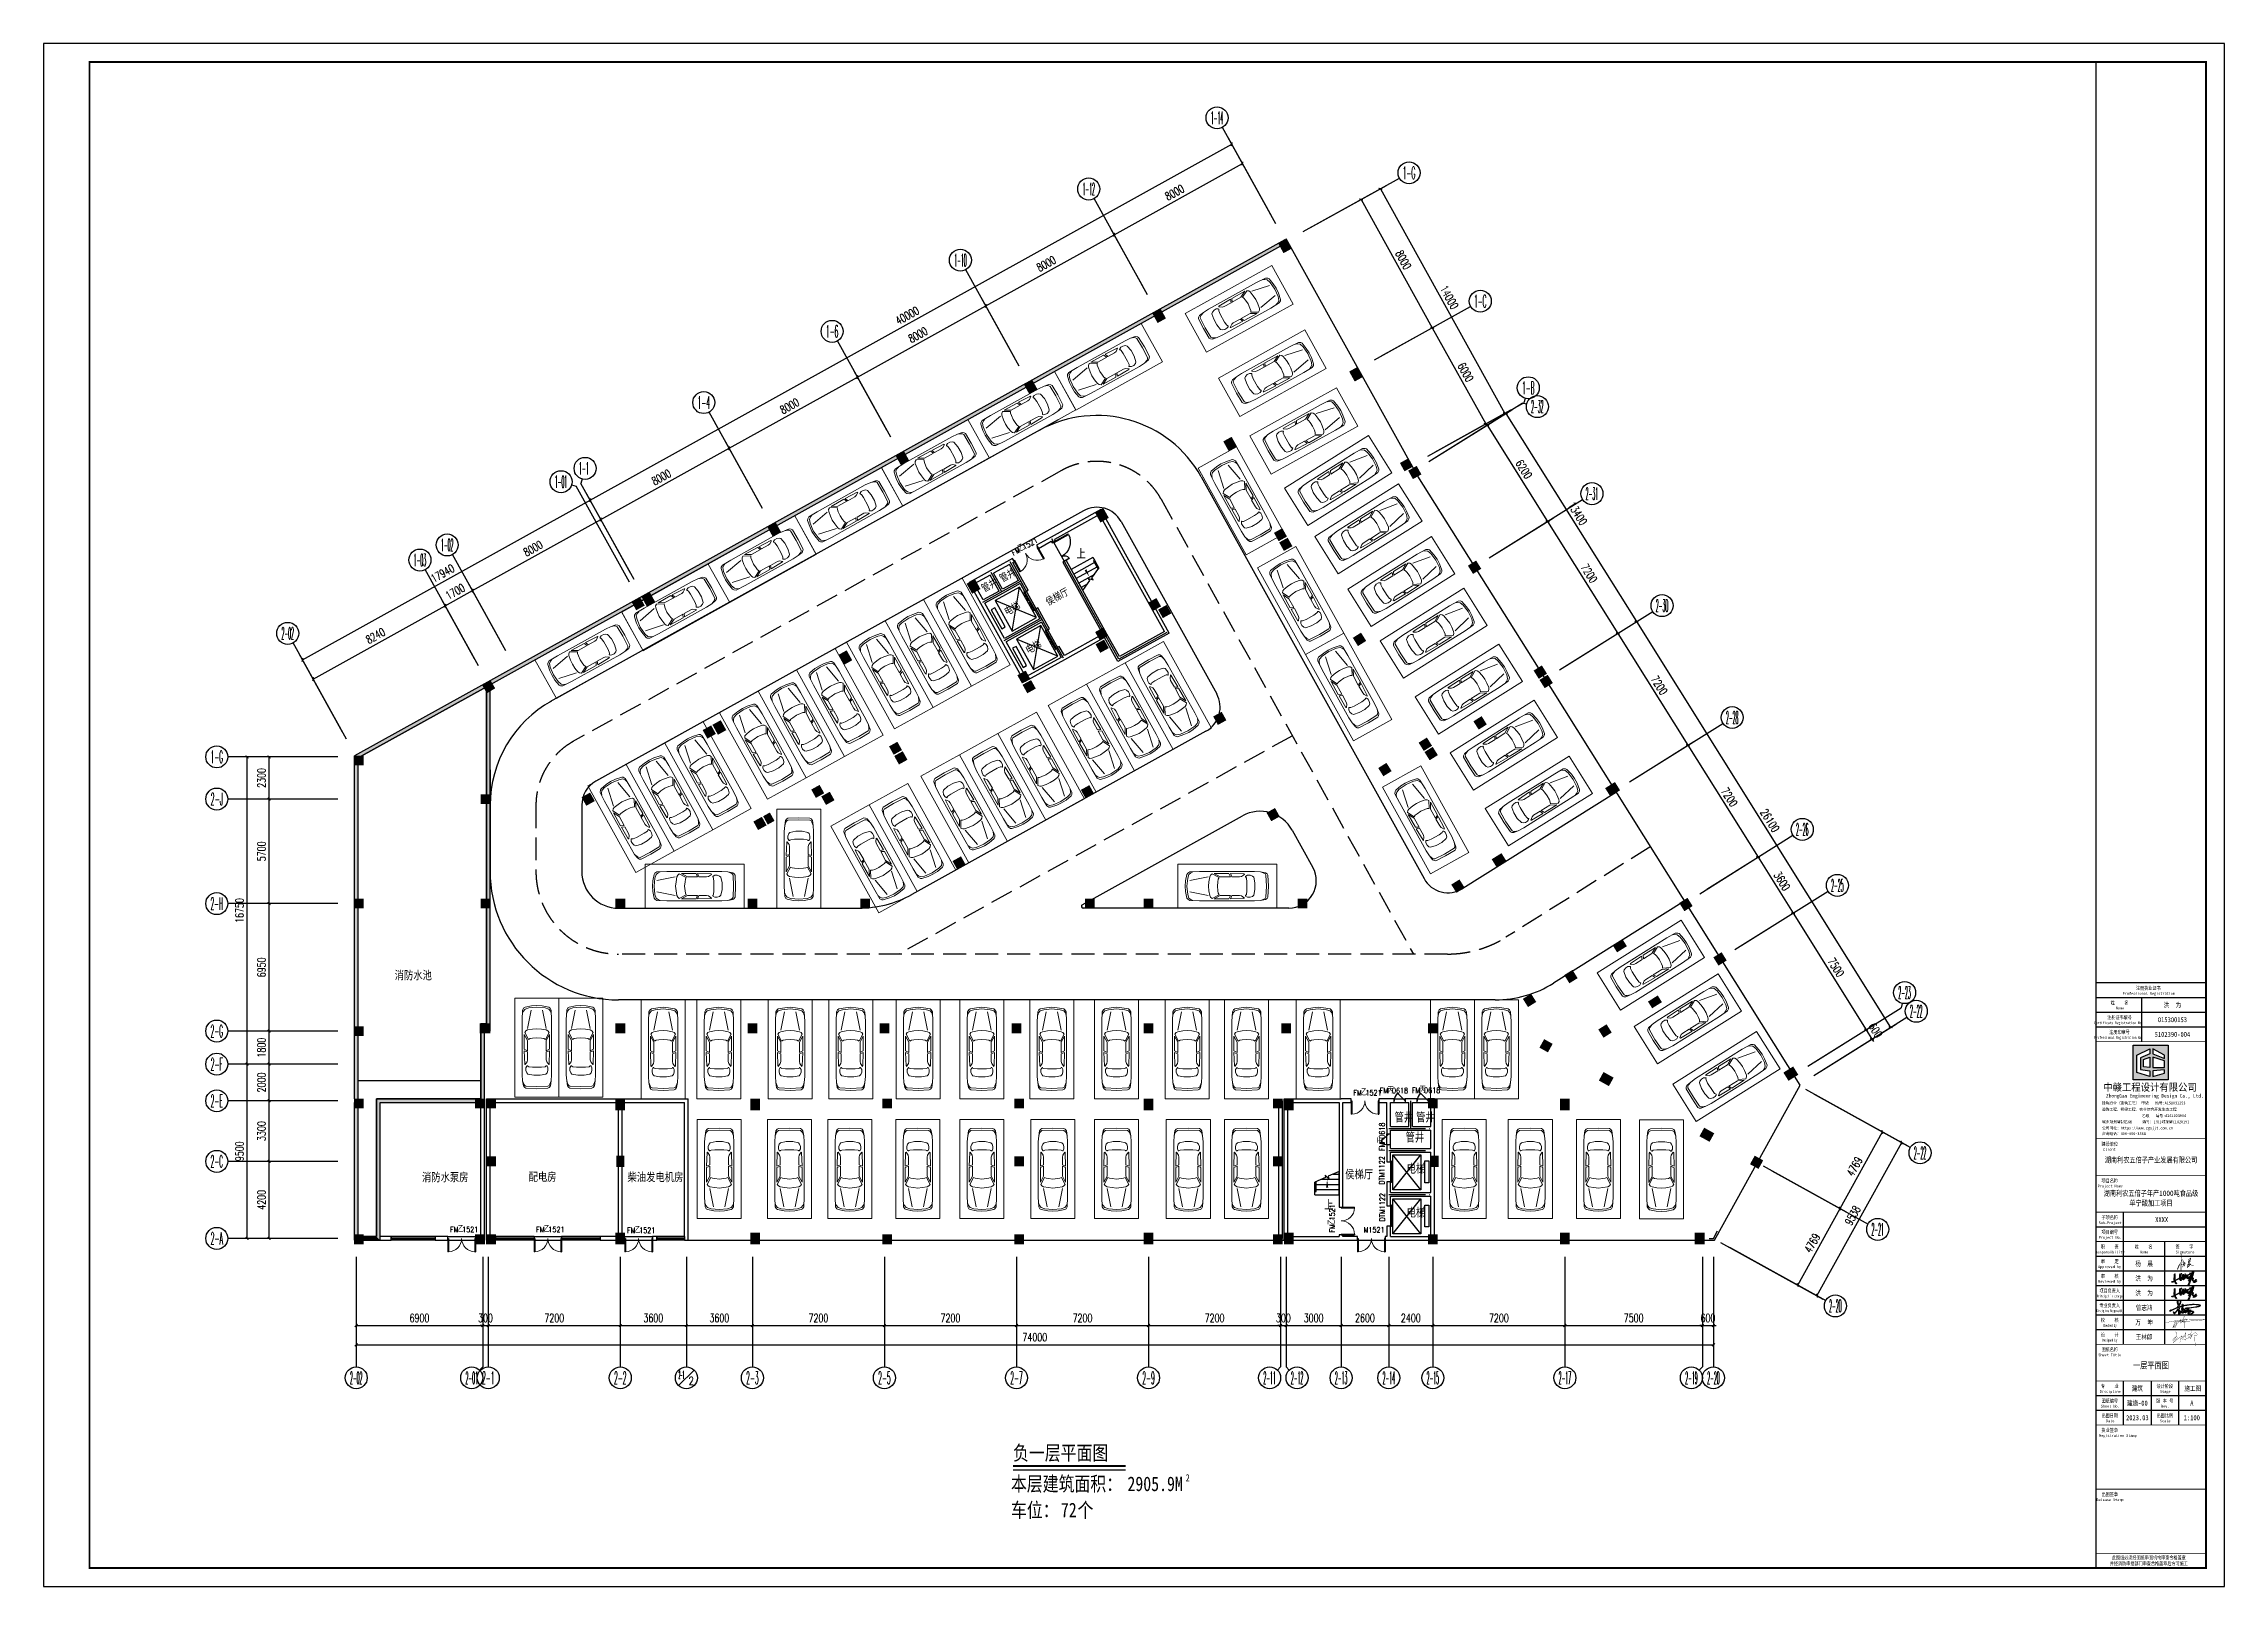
# Model space of a CAD drawing. Extents: x -6243262 to 3079315, y -2914302 to 172723.
# Drawn here: x -1660733 to -1541833, y -742442 to -658342 of the extents above; entities that cross this region are included whole.
import ezdxf
from ezdxf.enums import TextEntityAlignment as Align

# ---------------------------------------------------------------- set-up
doc = ezdxf.new("R2010")
doc.units = 0
doc.header["$LTSCALE"] = 1000
doc.linetypes.add('DASH', pattern=[0.35, 0.25, -0.1])
doc.linetypes.add('DOTE', pattern=[2.42, 2, -0.2, 0.02, -0.2])
for name, color, linetype in [('0-柱2', 6, 'Continuous'), ('0-柱网', 2, 'Continuous'), ('0-道路', 4, 'Continuous'), ('A-ANNO-IDEN', 3, 'Continuous'), ('A-DOOR', 141, 'Continuous'), ('A-DOOR-IDEN', 7, 'Continuous'), ('A-ELEV-LIN-0.3', 30, 'Continuous'), ('A-FLOR-EVTR', 2, 'Continuous'), ('AXIS', 3, 'Continuous'), ('AXIS_TEXT', 7, 'Continuous'), ('C-Z-HATCH', 253, 'Continuous'), ('DIM_SYMB', 3, 'Continuous'), ('DOOR_FIRE', 4, 'Continuous'), ('DOOR_FIRE_TEXT', 7, 'Continuous'), ('DOTE', 24, 'Continuous'), ('lh', 114, 'Continuous'), ('P-图框', 7, 'Continuous'), ('PUB_DIM', 3, 'Continuous'), ('PUB_HATCH', 8, 'Continuous'), ('PUB_TEXT', 7, 'Continuous'), ('PUB_TITLE', 4, 'Continuous'), ('STAIR', 2, 'Continuous'), ('WALL', 9, 'Continuous'), ('WINDOW', 4, 'Continuous'), ('WINDOW_TEXT', 7, 'Continuous'), ('中赣LOGO', 7, 'Continuous'), ('图框字', 3, 'Continuous'), ('曾志鸿签名', 154, 'Continuous')]:
    doc.layers.add(name, color=color, linetype=linetype)
doc.layers.add('车位', color=252, linetype='Continuous', lineweight=5)
doc.styles.add('-宋体', font='', dxfattribs={"width": 0.8})
doc.styles.add('_TCH_AXIS', font='COMPLEX', dxfattribs={"bigfont": 'GBCBIG'})
doc.styles.add('_TCH_DIM', font='SIMPLEX', dxfattribs={"bigfont": 'GBCBIG'})
doc.styles.add('_TCH_DIM_T3', font='SIMPLEX', dxfattribs={"width": 0.705882, "bigfont": 'GBCBIG'})
doc.styles.add('_TCH_WINDOW', font='SIMPLEX', dxfattribs={"height": 3.5, "bigfont": 'GBCBIG'})
doc.styles.add('COMPLEX', font='COMPLEX')
doc.styles.add('STYLE-ARIAL', font='')
doc.styles.add('图签', font='', dxfattribs={"width": 0.66})
doc.styles.add('黑体', font='simhei.ttf')
doc.styles.get('-宋体').set_extended_font_data('SimSun')
doc.styles.get('STYLE-ARIAL').set_extended_font_data('NSimSun')
doc.styles.get('图签').set_extended_font_data('SimSun')
doc.dimstyles.new('_TCH_ARCH&&150', dxfattribs={"dimtxt": 446.25, "dimasz": 150, "dimexe": 375, "dimexo": 450, "dimgap": 189.375, "dimtad": 1, "dimdec": 0, "dimzin": 0, "dimdsep": 46, "dimtxsty": '_TCH_DIM_T3', "dimblk": 'ARCHTICK', "dimcen": 0.09, "dimclrt": 7, "dimazin": 2, "dimtfac": 1, "dimtdec": 0, "dimtix": 1, "dimtmove": 2, "dimatfit": 3, "dimfxl": 0, "dimtolj": 1, "dimtzin": 0, "dimarcsym": 0})

msp = doc.modelspace()

# ---------------------------------------------------------------- texts
at = {"layer": 'A-ANNO-IDEN', "color": 7, "style": '-宋体', "width": 0.8}
msp.add_text('负一层平面图', height=793.04, dxfattribs=at).set_placement((-1607877.2, -735561.3))
at = {"layer": 'AXIS_TEXT', "color": 7, "style": '_TCH_AXIS'}
for s, height, width, p, p2 in [('2-1', 429.33, 0.266804, (-1626110.3, -731126.2), (-1625810.3, -731126.2)), ('2', 429.3, 1.048157, (-1625570.3, -731448.2), (-1625270.3, -731448.2))]:
    msp.add_text(s, height=height, dxfattribs=dict(at, width=width)).set_placement(p, p2, align=Align.FIT)
at = {"layer": 'DIM_SYMB', "color": 7, "style": '_TCH_DIM'}
for p in [(-1604416.9, -686427), (-1590909.2, -721915.1)]:
    msp.add_text('上', height=506.4, dxfattribs=at).set_placement(p)
at = {"layer": 'DOOR_FIRE_TEXT', "color": 8, "style": '_TCH_WINDOW', "width": 0.705882}
for s, rotation, p in [('FM', 29.015443, (-1607854.4, -686262.1)), ('1521', 29.015443, (-1607272.2, -685939.2)), ('FM', 359.999972, (-1589328.2, -715680.7)), ('1521', 359.999972, (-1588662.4, -715680.7)), ('1521', 90, (-1590335.2, -722494.7)), ('FM', 90, (-1590335.2, -723160.4))]:
    msp.add_text(s, height=297.5, rotation=rotation, dxfattribs=at).set_placement(p)
at = {"layer": 'DOOR_FIRE_TEXT', "color": 8, "style": '_TCH_WINDOW'}
for rotation, p in [(29.015443, (-1607487.1, -686058.4)), (359.999972, (-1588908.2, -715680.7)), (90, (-1590335.2, -722740.4))]:
    msp.add_text('乙', height=337.6, rotation=rotation, dxfattribs=at).set_placement(p)
at = {"layer": 'DOOR_FIRE_TEXT', "color": 8, "style": '_TCH_WINDOW', "width": 0.705882}
for s, p in [('FM', (-1638578.2, -723135.1)), ('1521', (-1637912.4, -723135.1)), ('FM', (-1633878.2, -723135.1)), ('1521', (-1633212.4, -723135.1)), ('FM', (-1628928.2, -723180.7)), ('1521', (-1628262.4, -723180.7))]:
    msp.add_text(s, height=297.5, dxfattribs=at).set_placement(p)
at = {"layer": 'DOOR_FIRE_TEXT', "color": 8, "style": '_TCH_WINDOW'}
for p in [(-1638158.2, -723135.1), (-1633458.2, -723135.1), (-1628508.2, -723180.7)]:
    msp.add_text('乙', height=337.6, dxfattribs=at).set_placement(p)
at = {"layer": 'P-图框'}
for s, height, style, width, p in [('注册执业证书', 200, '图签', 0.8, (-1545977.8, -709825.8)), ('姓    名', 200, '图签', 0.8, (-1547549.4, -710625.8)), ('Name', 150, 'STYLE-ARIAL', 0.97, (-1547521.7, -710918.8)), ('Professional Registration', 150, 'STYLE-ARIAL', 0.97, (-1545950.1, -710118.8)), ('Certificate Registration No. ', 150, 'STYLE-ARIAL', 0.78, (-1547554.5, -711718.8)), ('注册证书编号', 200, '图签', 0.8, (-1547549.4, -711425.8)), ('注册印章号', 200, '图签', 0.8, (-1547549.4, -712225.8)), ('Professional Registration No.', 150, 'STYLE-ARIAL', 0.75, (-1547596.1, -712518.8)), ('建设单位', 200, '图签', 0.8, (-1548084.3, -718325.8)), ('Client', 150, 'STYLE-ARIAL', 0.97, (-1548106.2, -718618.8)), ('项目名称', 200, '图签', 0.8, (-1548084.3, -720325.8)), ('Project Name', 150, 'STYLE-ARIAL', 0.97, (-1548051.1, -720618.8)), ('Sub-Project', 150, 'STYLE-ARIAL', 0.97, (-1548056.6, -722618.8)), ('子项名称', 200, '图签', 0.8, (-1548084.3, -722325.8)), ('Project No.', 150, 'STYLE-ARIAL', 0.97, (-1548056.6, -723418.8)), ('项目编号', 200, '图签', 0.8, (-1548084.3, -723125.8)), ('职    责', 200, '图签', 0.8, (-1548084.3, -723925.8)), ('姓    名', 200, '图签', 0.8, (-1546238.1, -723925.8)), ('签    字', 200, '图签', 0.8, (-1544007.5, -723925.8)), ('Responsibility', 150, 'STYLE-ARIAL', 0.97, (-1548070.4, -724218.8)), ('Approved by', 150, 'STYLE-ARIAL', 0.97, (-1548091.4, -725018.8)), ('审    定', 200, '图签', 0.8, (-1548084.3, -724725.8)), ('Name', 150, 'STYLE-ARIAL', 0.97, (-1546210.4, -724218.8)), ('Signature', 150, 'STYLE-ARIAL', 0.97, (-1543979.8, -724218.8)), ('项目负责人', 200, '图签', 0.8, (-1548084.3, -726325.8)), ('Reviewed by', 150, 'STYLE-ARIAL', 0.97, (-1548092, -725818.8)), ('审    核', 200, '图签', 0.8, (-1548084.3, -725525.8)), ('Discipline Responsible', 150, 'STYLE-ARIAL', 0.55, (-1548056.6, -727418.8)), ('Principal in charge', 150, 'STYLE-ARIAL', 0.6, (-1548088.4, -726618.8)), ('专业负责人', 200, '图签', 0.8, (-1548084.3, -727125.8)), ('校    核', 200, '图签', 0.8, (-1548084.3, -727925.8)), ('设    计', 200, '图签', 0.8, (-1548084.3, -728725.8)), ('Checked by', 150, 'STYLE-ARIAL', 0.6, (-1548076.7, -728218.8)), ('Sheet Title', 150, 'STYLE-ARIAL', 0.97, (-1548080.1, -729818.8)), ('图纸名称', 200, '图签', 0.8, (-1548084.3, -729525.8)), ('Designed by', 150, 'STYLE-ARIAL', 0.6, (-1548076.7, -729018.8)), ('Discipline', 150, 'STYLE-ARIAL', 0.97, (-1548056.6, -731818.8)), ('专    业', 200, '图签', 0.8, (-1548084.3, -731525.8)), ('图纸编号', 200, '图签', 0.8, (-1548084.3, -732325.8)), ('版 本 号', 200, '图签', 0.8, (-1545084.3, -732325.8)), ('设计阶段', 200, '图签', 0.8, (-1545084.3, -731525.8)), ('Stage', 150, 'STYLE-ARIAL', 0.97, (-1545056.6, -731818.8)), ('出图日期', 200, '图签', 0.8, (-1548084.3, -733125.8)), ('Sheet No.', 150, 'STYLE-ARIAL', 0.97, (-1548056.6, -732618.8)), ('Date', 150, 'STYLE-ARIAL', 0.97, (-1548056.6, -733418.8)), ('出图比例', 200, '图签', 0.8, (-1545084.3, -733125.8)), ('Scale', 150, 'STYLE-ARIAL', 0.97, (-1545056.6, -733418.8)), ('Rev.', 150, 'STYLE-ARIAL', 0.97, (-1545056.6, -732618.8)), ('Registration Stamp', 150, 'STYLE-ARIAL', 0.97, (-1547640.5, -734218.8)), ('执业签章', 200, '图签', 0.8, (-1548084.3, -733925.8)), ('Release Stamp', 150, 'STYLE-ARIAL', 0.97, (-1548072.4, -737718.8)), ('出图签章', 200, '图签', 0.8, (-1548084.3, -737425.8)), ('此图纸必须经图纸审图机构审查合格盖章', 200, '图签', 0.8, (-1545952.2, -740874)), ('并经消防审批部门审查合格盖章后方可施工', 200, '图签', 0.8, (-1545952.2, -741195.9))]:
    msp.add_text(s, height=height, dxfattribs=dict(at, style=style, width=width)).set_placement(p, align=Align.MIDDLE_CENTER)
at = {"layer": 'P-图框', "color": 6, "style": '图签', "width": 0.8}
for s, height, p in [('洪  为', 270, (-1544665.3, -710749.8)), ('015300153', 270, (-1544665.3, -711549.8)), ('5102390-004', 270, (-1544665.3, -712349.8)), ('湖南利农五倍子产业发展有限公司', 300, (-1545834.2, -719193.2)), ('湖南利农五倍子年产1000吨食品级', 300, (-1545834.2, -721012.1)), ('单宁酸加工项目', 300, (-1545834.2, -721544.1)), ('XXXX', 270, (-1545251.6, -722449.8)), ('杨  晨', 270, (-1546210.7, -724849.8)), ('洪  为', 270, (-1546210.7, -725649.8)), ('洪  为', 270, (-1546210.7, -726449.8)), ('曾志鸿', 270, (-1546210.7, -727249.8)), ('万  坤', 270, (-1546210.7, -728049.8)), ('王林郎', 270, (-1546210.7, -728849.8)), ('一层平面图', 350, (-1545834.2, -730393.2)), ('建施-00', 270, (-1546578, -732449.8)), ('建筑', 270, (-1546574.3, -731649.8)), ('施工图', 270, (-1543560.9, -731649.8)), ('A', 270, (-1543607.8, -732449.8)), ('2023.03', 270, (-1546578, -733249.8)), ('1:100', 270, (-1543607.8, -733249.8))]:
    msp.add_text(s, height=height, dxfattribs=at).set_placement(p, align=Align.MIDDLE_CENTER)
at = {"layer": 'P-图框'}
for s, height, style, width, p in [('中赣工程设计有限公司', 400, '黑体', 0.91, (-1548434.5, -715432.6)), ('ZhongGan Engineering Design Co., Ltd.', 200, 'STYLE-ARIAL', 0.88, (-1548283, -715799.2)), ('建筑行业（建筑工程） 甲级   编号:A151031253', 150, 'STYLE-ARIAL', 0.97, (-1548512.4, -716166.4)), ('道路工程、桥梁工程、农业综合开发生态工程', 150, 'STYLE-ARIAL', 0.97, (-1548507.9, -716512.6)), ('乙级   编号:A251023904', 150, 'STYLE-ARIAL', 0.97, (-1546327.4, -716858.7)), ('城乡规划编制乙级     编号：[川]城规编(182019)', 150, 'STYLE-ARIAL', 0.97, (-1548503.2, -717193.6)), ('咨询电话：400-606-3568', 150, 'STYLE-ARIAL', 0.97, (-1548503.2, -717836)), ('公司网址：https://www.zgsjjt.com.cn', 150, 'STYLE-ARIAL', 0.97, (-1548503.2, -717530.4))]:
    msp.add_text(s, height=height, dxfattribs=dict(at, style=style, width=width)).set_placement(p)
at = {"layer": 'PUB_TEXT', "color": 8, "style": '-宋体', "width": 0.8}
for s, p in [('管井', (-1608474.2, -687703.8)), ('管井', (-1609461.5, -688251.5)), ('侯梯厅', (-1605957.5, -688982.9)), ('电梯', (-1608220.9, -689526.1)), ('电梯', (-1607060.4, -691618.5))]:
    msp.add_text(s, height=396.52, rotation=29, dxfattribs=at).set_placement(p)
for s, height, p in [('消防水池', 453.16, (-1641591.3, -709352)), ('消防水泵房', 453.16, (-1640104.5, -720362.3)), ('配电房', 453.16, (-1634288.8, -720340)), ('柴油发电机房', 453.16, (-1628898.3, -720357.2)), ('侯梯厅', 453.16, (-1589768.4, -720204.7)), ('本层建筑面积：', 793.04, (-1607992.6, -737246.9)), ('2905.9M', 793.04, (-1601641.2, -737246.9)), ('2', 396.5, (-1598465.5, -736721.9)), ('车位：', 793.04, (-1607992.6, -738676.8)), ('72', 793.04, (-1605270.6, -738676.8)), ('个', 793, (-1604363.3, -738676.8))]:
    msp.add_text(s, height=height, dxfattribs=at).set_placement(p)
at = {"layer": 'PUB_TEXT', "color": 8, "style": '_TCH_DIM'}
for s, p in [('管井', (-1587075.8, -717150.1)), ('管井', (-1585907.1, -717150.1)), ('管井', (-1586475.1, -718241.5)), ('电梯', (-1586417.2, -719944.2)), ('电梯', (-1586417.2, -722336.8))]:
    msp.add_text(s, height=506.38, dxfattribs=at).set_placement(p)
at = {"layer": 'WINDOW_TEXT', "color": 8, "style": '_TCH_WINDOW', "width": 0.705882}
for s, p in [('FM', (-1587882, -715562.6)), ('0618', (-1587216.3, -715562.6)), ('FM', (-1586132, -715549.3)), ('0618', (-1585466.3, -715549.3))]:
    msp.add_text(s, height=297.5, dxfattribs=at).set_placement(p)
at = {"layer": 'WINDOW_TEXT', "color": 8, "style": '_TCH_WINDOW'}
for p in [(-1587462, -715562.6), (-1585712, -715549.3)]:
    msp.add_text('丙', height=337.6, dxfattribs=at).set_placement(p)
msp.add_text('丙', height=337.6, rotation=90, dxfattribs=at).set_placement((-1587614.2, -718284.5))
at = {"layer": 'WINDOW_TEXT', "color": 8, "style": '_TCH_WINDOW', "width": 0.705882}
for s, p in [('0618', (-1587614.2, -718038.7)), ('FM', (-1587614.2, -718704.5))]:
    msp.add_text(s, height=297.5, rotation=90, dxfattribs=at).set_placement(p)

# ---------------------------------------------------------------- blocks, each defined once
blk = doc.blocks.new('chewei')
at = {"layer": '车位', "color": 0}
for p, q in [((49023, 154737), (49090, 154915)), ((49090, 154915), (49134, 154982)), ((49134, 154982), (49201, 155026)), ((49201, 155026), (49801, 155049)), ((50401, 155026), (49801, 155049)), ((50467, 154982), (50401, 155026)), ((50512, 154915), (50467, 154982)), ((50578, 154737), (50512, 154915)), ((49134, 153826), (49112, 153093)), ((49156, 153849), (49134, 153826)), ((49267, 153693), (49156, 153849)), ((49201, 154160), (49245, 154293)), ((49201, 154026), (49201, 154160)), ((49245, 153938), (49201, 154026)), ((49245, 154293), (49312, 154360)), ((49267, 153915), (49245, 153938)), ((49290, 153915), (49267, 153915)), ((49290, 153582), (49267, 153693)), ((49312, 153938), (49290, 153915)), ((49290, 153160), (49290, 153582)), ((49312, 154360), (49623, 154426)), ((49356, 153960), (49312, 153938)), ((49556, 153982), (49356, 153960)), ((50045, 153982), (49556, 153982)), ((49623, 154426), (49978, 154426)), ((50290, 154360), (49978, 154426)), ((50045, 153982), (50245, 153960)), ((50245, 153960), (50290, 153938)), ((50356, 154293), (50290, 154360)), ((50290, 153938), (50312, 153915)), ((50312, 153915), (50334, 153915)), ((50312, 153582), (50334, 153693)), ((50312, 153160), (50312, 153582)), ((50334, 153915), (50356, 153938)), ((50334, 153693), (50445, 153849)), ((50401, 154160), (50356, 154293)), ((50356, 153938), (50401, 154026)), ((50401, 154026), (50401, 154160)), ((50445, 153849), (50467, 153826)), ((50467, 153826), (50490, 153093)), ((49112, 153093), (49290, 153160)), ((49290, 153093), (49112, 153004)), ((49112, 153004), (49112, 152204)), ((49112, 152204), (49290, 152538)), ((49134, 152093), (49334, 152471)), ((49290, 152538), (49290, 153093)), ((49334, 152471), (49423, 152427)), ((49423, 152427), (49556, 152404)), ((49556, 152404), (49801, 152382)), ((50045, 152404), (49801, 152382)), ((50178, 152427), (50045, 152404)), ((50267, 152471), (50178, 152427)), ((50467, 152093), (50267, 152471)), ((50490, 153093), (50312, 153160)), ((50312, 153093), (50490, 153004)), ((50312, 152538), (50312, 153093)), ((50490, 152204), (50312, 152538)), ((50490, 153004), (50490, 152204)), ((49067, 150938), (49023, 151049)), ((49201, 152004), (49134, 152093)), ((49290, 151960), (49201, 152004)), ((49556, 151916), (49290, 151960)), ((49490, 150871), (49290, 151871)), ((49801, 151893), (49556, 151916)), ((49801, 151893), (50045, 151916)), ((50045, 151916), (50312, 151960)), ((50112, 150871), (50312, 151871)), ((50312, 151960), (50401, 152004)), ((50401, 152004), (50467, 152093)), ((50534, 150938), (50578, 151049)), ((49156, 150827), (49067, 150938)), ((49356, 150760), (49156, 150827)), ((49801, 150716), (49356, 150760)), ((49801, 150716), (50245, 150760)), ((50245, 150760), (50445, 150827)), ((50445, 150827), (50534, 150938))]:
    blk.add_line(p, q, dxfattribs=at)
for points in [[(48601, 150227), (51001, 150227), (51001, 155627), (48601, 155627)], [(50578, 154737), (50601, 154404), (50601, 151404), (50578, 150871), (50512, 150760), (50445, 150716), (50090, 150649), (49801, 150627), (49512, 150649), (49156, 150716), (49090, 150760), (49023, 150871), (49001, 151404), (49001, 154404), (49023, 154737), (49067, 155004), (49134, 155093), (49201, 155137), (49801, 155160), (50401, 155137), (50467, 155093), (50534, 155004)]]:
    blk.add_lwpolyline(points, close=True, dxfattribs=at)
blk = doc.blocks.new('0-柱2')
at = {"layer": '0-柱2'}
h = blk.add_hatch(color=0, dxfattribs=at)
h.dxf.hatch_style = 1
h.paths.add_polyline_path([(57478, 42147), (57916, 42390), (58158, 41952), (57721, 41710)])
h = blk.add_hatch(color=0, dxfattribs=at)
h.dxf.hatch_style = 1
h.paths.add_polyline_path([(50444, 38233), (50881, 38476), (51124, 38039), (50687, 37796)])
h = blk.add_hatch(color=0, dxfattribs=at)
h.dxf.hatch_style = 1
h.paths.add_polyline_path([(60732, 36967), (60998, 36543), (61421, 36808), (61155, 37233)])
h = blk.add_hatch(color=0, dxfattribs=at)
h.dxf.hatch_style = 1
h.paths.add_polyline_path([(15131, 34999), (15568, 35241), (15811, 34804), (15373, 34562)])
h = blk.add_hatch(color=0, dxfattribs=at)
h.dxf.hatch_style = 1
h.paths.add_polyline_path([(43842, 34571), (44279, 34814), (44521, 34377), (44084, 34134)])
h = blk.add_hatch(color=0, dxfattribs=at)
h.dxf.hatch_style = 1
h.paths.add_polyline_path([(54458, 33035), (54723, 32611), (55147, 32876), (54881, 33300)])
h = blk.add_hatch(color=0, dxfattribs=at)
h.dxf.hatch_style = 1
h.paths.add_polyline_path([(40431, 32680), (40868, 32922), (41111, 32485), (40674, 32242)])
h = blk.add_hatch(color=0, dxfattribs=at)
h.dxf.hatch_style = 1
h.paths.add_polyline_path([(64316, 31248), (64582, 30824), (65005, 31089), (64740, 31513)])
h = blk.add_hatch(color=0, dxfattribs=at)
h.dxf.hatch_style = 1
h.paths.add_polyline_path([(6975, 30467), (7405, 30722), (7660, 30292), (7231, 30037)])
h = blk.add_hatch(color=0, dxfattribs=at)
h.dxf.hatch_style = 1
h.paths.add_polyline_path([(36452, 30473), (36889, 30715), (37132, 30278), (36695, 30035)])
h = blk.add_hatch(color=0, dxfattribs=at)
h.dxf.hatch_style = 1
h.paths.add_polyline_path([(46844, 28746), (47281, 28989), (47524, 28552), (47086, 28309)])
h = blk.add_hatch(color=0, dxfattribs=at)
h.dxf.hatch_style = 1
h.paths.add_polyline_path([(19011, 28003), (19448, 28245), (19691, 27808), (19254, 27566)])
h = blk.add_hatch(color=0, dxfattribs=at)
h.dxf.hatch_style = 1
h.paths.add_polyline_path([(58047, 27318), (58313, 26894), (58736, 27159), (58470, 27583)])
h = blk.add_hatch(color=0, dxfattribs=at)
h.dxf.hatch_style = 1
h.paths.add_polyline_path([(0, 26606), (500, 26606), (500, 26106), (0, 26106)])
h = blk.add_hatch(color=0, dxfattribs=at)
h.dxf.hatch_style = 1
h.paths.add_polyline_path([(29456, 26592), (29894, 26835), (30136, 26398), (29699, 26155)])
h = blk.add_hatch(color=0, dxfattribs=at)
h.dxf.hatch_style = 1
h.paths.add_polyline_path([(55843, 25937), (56109, 25512), (56532, 25778), (56266, 26202)])
h = blk.add_hatch(color=0, dxfattribs=at)
h.dxf.hatch_style = 1
h.paths.add_polyline_path([(39629, 24745), (40067, 24987), (40309, 24550), (39872, 24307)])
h = blk.add_hatch(color=0, dxfattribs=at)
h.dxf.hatch_style = 1
h.paths.add_polyline_path([(6900, 24500), (7400, 24500), (7400, 24000), (6900, 24000)])
h = blk.add_hatch(color=0, dxfattribs=at)
h.dxf.hatch_style = 1
h.paths.add_polyline_path([(12409, 24341), (12846, 24583), (13088, 24146), (12651, 23904)])
h = blk.add_hatch(color=0, dxfattribs=at)
h.dxf.hatch_style = 1
h.paths.add_polyline_path([(25477, 24385), (25915, 24628), (26157, 24191), (25720, 23948)])
h = blk.add_hatch(color=0, dxfattribs=at)
h.dxf.hatch_style = 1
h.paths.add_polyline_path([(21776, 23018), (22213, 23261), (22456, 22824), (22018, 22581)])
h = blk.add_hatch(color=0, dxfattribs=at)
h.dxf.hatch_style = 1
h.paths.add_polyline_path([(49754, 23499), (50191, 23742), (50434, 23305), (49997, 23062)])
h = blk.add_hatch(color=0, dxfattribs=at)
h.dxf.hatch_style = 1
h.paths.add_polyline_path([(32633, 20864), (33071, 21107), (33313, 20670), (32876, 20427)])
h = blk.add_hatch(color=0, dxfattribs=at)
h.dxf.hatch_style = 1
h.paths.add_polyline_path([(59826, 19582), (60092, 19158), (60515, 19423), (60249, 19847)])
h = blk.add_hatch(color=0, dxfattribs=at)
h.dxf.hatch_style = 1
h.paths.add_polyline_path([(0, 18800), (500, 18800), (500, 18300), (0, 18300)])
h = blk.add_hatch(color=0, dxfattribs=at)
h.dxf.hatch_style = 1
h.paths.add_polyline_path([(6900, 18800), (7400, 18800), (7400, 18300), (6900, 18300)])
h = blk.add_hatch(color=0, dxfattribs=at)
h.dxf.hatch_style = 1
h.paths.add_polyline_path([(14250, 18800), (14750, 18800), (14750, 18300), (14250, 18300)])
h = blk.add_hatch(color=0, dxfattribs=at)
h.dxf.hatch_style = 1
h.paths.add_polyline_path([(21450, 18800), (21950, 18800), (21950, 18300), (21450, 18300)])
h = blk.add_hatch(color=0, dxfattribs=at)
h.dxf.hatch_style = 1
h.paths.add_polyline_path([(27600, 18800), (28100, 18800), (28100, 18300), (27600, 18300)])
h = blk.add_hatch(color=0, dxfattribs=at)
h.dxf.hatch_style = 1
h.paths.add_polyline_path([(39850, 18800), (40350, 18800), (40350, 18300), (39850, 18300)])
h = blk.add_hatch(color=0, dxfattribs=at)
h.dxf.hatch_style = 1
h.paths.add_polyline_path([(43050, 18800), (43550, 18800), (43550, 18300), (43050, 18300)])
h = blk.add_hatch(color=0, dxfattribs=at)
h.dxf.hatch_style = 1
h.paths.add_polyline_path([(51450, 18800), (51950, 18800), (51950, 18300), (51450, 18300)])
h = blk.add_hatch(color=0, dxfattribs=at)
h.dxf.hatch_style = 1
h.paths.add_polyline_path([(63729, 13354), (63995, 12930), (64418, 13195), (64152, 13619)])
h = blk.add_hatch(color=0, dxfattribs=at)
h.dxf.hatch_style = 1
h.paths.add_polyline_path([(6850, 12000), (7400, 12000), (7400, 11500), (6850, 11500)])
h = blk.add_hatch(color=0, dxfattribs=at)
h.dxf.hatch_style = 1
h.paths.add_polyline_path([(14250, 12000), (14750, 12000), (14750, 11500), (14250, 11500)])
h = blk.add_hatch(color=0, dxfattribs=at)
h.dxf.hatch_style = 1
h.paths.add_polyline_path([(21450, 12000), (21950, 12000), (21950, 11500), (21450, 11500)])
h = blk.add_hatch(color=0, dxfattribs=at)
h.dxf.hatch_style = 1
h.paths.add_polyline_path([(28650, 12000), (29150, 12000), (29150, 11500), (28650, 11500)])
h = blk.add_hatch(color=0, dxfattribs=at)
h.dxf.hatch_style = 1
h.paths.add_polyline_path([(35850, 12000), (36350, 12000), (36350, 11500), (35850, 11500)])
h = blk.add_hatch(color=0, dxfattribs=at)
h.dxf.hatch_style = 1
h.paths.add_polyline_path([(43050, 12000), (43550, 12000), (43550, 11500), (43050, 11500)])
h = blk.add_hatch(color=0, dxfattribs=at)
h.dxf.hatch_style = 1
h.paths.add_polyline_path([(50550, 12000), (51050, 12000), (51050, 11500), (50550, 11500)])
h = blk.add_hatch(color=0, dxfattribs=at)
h.dxf.hatch_style = 1
h.paths.add_polyline_path([(58550, 12000), (59050, 12000), (59050, 11500), (58550, 11500)])
h = blk.add_hatch(color=0, dxfattribs=at)
h.dxf.hatch_style = 1
h.paths.add_polyline_path([(0, 11850), (500, 11850), (500, 11350), (0, 11350)])
h = blk.add_hatch(color=0, dxfattribs=at)
h.dxf.hatch_style = 1
h.paths.add_polyline_path([(64634, 10704), (65071, 10462), (65313, 10899), (64876, 11141)])
h = blk.add_hatch(color=0, dxfattribs=at)
h.dxf.hatch_style = 1
h.paths.add_polyline_path([(0, 7900), (500, 7900), (500, 7400), (0, 7400)])
h = blk.add_hatch(color=0, dxfattribs=at)
h.dxf.hatch_style = 1
h.paths.add_polyline_path([(6600, 7900), (7100, 7900), (7100, 7400), (6600, 7400)])
h = blk.add_hatch(color=0, dxfattribs=at)
h.dxf.hatch_style = 1
h.paths.add_polyline_path([(0, 500), (500, 500), (500, 0), (0, 0)])
h = blk.add_hatch(color=0, dxfattribs=at)
h.dxf.hatch_style = 1
h.paths.add_polyline_path([(6600, 500), (7100, 500), (7100, 0), (6600, 0)])
at = {"layer": '0-柱2', "color": 0, "const_width": 30}
for points in [[(57478, 42147), (57916, 42390), (58158, 41952), (57721, 41710)], [(50444, 38233), (50881, 38476), (51124, 38039), (50687, 37796)], [(60732, 36967), (60998, 36543), (61421, 36808), (61155, 37233)], [(15131, 34999), (15568, 35241), (15811, 34804), (15373, 34562)], [(43842, 34571), (44279, 34814), (44521, 34377), (44084, 34134)], [(54458, 33035), (54723, 32611), (55147, 32876), (54881, 33300)], [(40431, 32680), (40868, 32922), (41111, 32485), (40674, 32242)], [(64316, 31248), (64582, 30824), (65005, 31089), (64740, 31513)], [(6975, 30467), (7405, 30722), (7660, 30292), (7231, 30037)], [(36452, 30473), (36889, 30715), (37132, 30278), (36695, 30035)], [(46844, 28746), (47281, 28989), (47524, 28552), (47086, 28309)], [(19011, 28003), (19448, 28245), (19691, 27808), (19254, 27566)], [(58047, 27318), (58313, 26894), (58736, 27159), (58470, 27583)], [(0, 26606), (500, 26606), (500, 26106), (0, 26106)], [(29456, 26592), (29894, 26835), (30136, 26398), (29699, 26155)], [(55843, 25937), (56109, 25512), (56532, 25778), (56266, 26202)], [(39629, 24745), (40067, 24987), (40309, 24550), (39872, 24307)], [(6900, 24500), (7400, 24500), (7400, 24000), (6900, 24000)], [(12409, 24341), (12846, 24583), (13088, 24146), (12651, 23904)], [(25477, 24385), (25915, 24628), (26157, 24191), (25720, 23948)], [(21776, 23018), (22213, 23261), (22456, 22824), (22018, 22581)], [(49754, 23499), (50191, 23742), (50434, 23305), (49997, 23062)], [(32633, 20864), (33071, 21107), (33313, 20670), (32876, 20427)], [(59826, 19582), (60092, 19158), (60515, 19423), (60249, 19847)], [(0, 18800), (500, 18800), (500, 18300), (0, 18300)], [(6900, 18800), (7400, 18800), (7400, 18300), (6900, 18300)], [(14250, 18800), (14750, 18800), (14750, 18300), (14250, 18300)], [(21450, 18800), (21950, 18800), (21950, 18300), (21450, 18300)], [(27600, 18800), (28100, 18800), (28100, 18300), (27600, 18300)], [(39850, 18800), (40350, 18800), (40350, 18300), (39850, 18300)], [(43050, 18800), (43550, 18800), (43550, 18300), (43050, 18300)], [(51450, 18800), (51950, 18800), (51950, 18300), (51450, 18300)], [(63729, 13354), (63995, 12930), (64418, 13195), (64152, 13619)], [(6850, 12000), (7400, 12000), (7400, 11500), (6850, 11500)], [(14250, 12000), (14750, 12000), (14750, 11500), (14250, 11500)], [(21450, 12000), (21950, 12000), (21950, 11500), (21450, 11500)], [(28650, 12000), (29150, 12000), (29150, 11500), (28650, 11500)], [(35850, 12000), (36350, 12000), (36350, 11500), (35850, 11500)], [(43050, 12000), (43550, 12000), (43550, 11500), (43050, 11500)], [(50550, 12000), (51050, 12000), (51050, 11500), (50550, 11500)], [(58550, 12000), (59050, 12000), (59050, 11500), (58550, 11500)], [(0, 11850), (500, 11850), (500, 11350), (0, 11350)], [(64634, 10704), (65071, 10462), (65313, 10899), (64876, 11141)], [(0, 7900), (500, 7900), (500, 7400), (0, 7400)], [(6600, 7900), (7100, 7900), (7100, 7400), (6600, 7400)], [(0, 500), (500, 500), (500, 0), (0, 0)], [(6600, 500), (7100, 500), (7100, 0), (6600, 0)]]:
    blk.add_lwpolyline(points, close=True, dxfattribs=at)
blk = doc.blocks.new('1#柱网')
at = {"layer": '0-柱网'}
for points in [[(494005, 93967), (494005, 93367), (494505, 93367), (494505, 93967)], [(501855, 93967), (501855, 93367), (502355, 93367), (502355, 93967)], [(509855, 93967), (509855, 93367), (510355, 93367), (510355, 93967)], [(517855, 93967), (517855, 93367), (518355, 93367), (518355, 93967)], [(525855, 93967), (525855, 93367), (526355, 93367), (526355, 93967)], [(533705, 93967), (533705, 93367), (534205, 93367), (534205, 93967)], [(494005, 85967), (494005, 85367), (494505, 85367), (494505, 85967)], [(501855, 85967), (501855, 85367), (502355, 85367), (502355, 85967)], [(509855, 85967), (509855, 85367), (510355, 85367), (510355, 85967)], [(517855, 85967), (517855, 85367), (518355, 85367), (518355, 85967)], [(525855, 85967), (525855, 85367), (526355, 85367), (526355, 85967)], [(533705, 85967), (533705, 85367), (534205, 85367), (534205, 85967)], [(494005, 80267), (494005, 79767), (494405, 79767), (494405, 80267)], [(497005, 80267), (497005, 79767), (497505, 79767), (497505, 80267)], [(501855, 80267), (501855, 79767), (502355, 79767), (502355, 80267)], [(509855, 80267), (509855, 79767), (510355, 79767), (510355, 80267)], [(514705, 80267), (514705, 79767), (515205, 79767), (515205, 80267)], [(518005, 80267), (518005, 79767), (518505, 79767), (518505, 80267)], [(525855, 80267), (525855, 79767), (526355, 79767), (526355, 80267)], [(533705, 80267), (533705, 79767), (534205, 79767), (534205, 80267)]]:
    blk.add_hatch(color=0, dxfattribs=at).paths.add_polyline_path(points)
at = {"layer": '0-柱网', "color": 0, "const_width": 20}
for points in [[(494005, 93967), (494005, 93367), (494505, 93367), (494505, 93967), (494005, 93967)], [(501855, 93967), (501855, 93367), (502355, 93367), (502355, 93967), (501855, 93967)], [(509855, 93967), (509855, 93367), (510355, 93367), (510355, 93967), (509855, 93967)], [(517855, 93967), (517855, 93367), (518355, 93367), (518355, 93967), (517855, 93967)], [(525855, 93967), (525855, 93367), (526355, 93367), (526355, 93967), (525855, 93967)], [(533705, 93967), (533705, 93367), (534205, 93367), (534205, 93967), (533705, 93967)], [(494005, 85967), (494005, 85367), (494505, 85367), (494505, 85967), (494005, 85967)], [(501855, 85967), (501855, 85367), (502355, 85367), (502355, 85967), (501855, 85967)], [(509855, 85967), (509855, 85367), (510355, 85367), (510355, 85967), (509855, 85967)], [(517855, 85967), (517855, 85367), (518355, 85367), (518355, 85967), (517855, 85967)], [(525855, 85967), (525855, 85367), (526355, 85367), (526355, 85967), (525855, 85967)], [(533705, 85967), (533705, 85367), (534205, 85367), (534205, 85967), (533705, 85967)], [(494005, 80267), (494005, 79767), (494405, 79767), (494405, 80267), (494005, 80267)], [(497005, 80267), (497005, 79767), (497505, 79767), (497505, 80267), (497005, 80267)], [(501855, 80267), (501855, 79767), (502355, 79767), (502355, 80267), (501855, 80267)], [(509855, 80267), (509855, 79767), (510355, 79767), (510355, 80267), (509855, 80267)], [(514705, 80267), (514705, 79767), (515205, 79767), (515205, 80267), (514705, 80267)], [(518005, 80267), (518005, 79767), (518505, 79767), (518505, 80267), (518005, 80267)], [(525855, 80267), (525855, 79767), (526355, 79767), (526355, 80267), (525855, 80267)], [(533705, 80267), (533705, 79767), (534205, 79767), (534205, 80267), (533705, 80267)]]:
    blk.add_lwpolyline(points, dxfattribs=at)
blk = doc.blocks.new('宿舍楼柱网1')
at = {"layer": '0-柱网'}
h = blk.add_hatch(color=0, dxfattribs=at)
h.dxf.hatch_style = 1
h.paths.add_polyline_path([(645860, 167538), (646284, 167803), (646019, 168227), (645595, 167962)])
h = blk.add_hatch(color=0, dxfattribs=at)
h.dxf.hatch_style = 1
h.paths.add_polyline_path([(642259, 165280), (642683, 165545), (642418, 165969), (641994, 165704)])
h = blk.add_hatch(color=0, dxfattribs=at)
h.dxf.hatch_style = 1
h.paths.add_polyline_path([(639588, 163611), (640012, 163876), (639747, 164300), (639323, 164035)])
h = blk.add_hatch(color=0, dxfattribs=at)
h.dxf.hatch_style = 1
h.paths.add_polyline_path([(649438, 161642), (649946, 161960), (649682, 162384), (649173, 162066)])
h = blk.add_hatch(color=0, dxfattribs=at)
h.dxf.hatch_style = 1
h.paths.add_polyline_path([(643252, 157765), (643761, 158083), (643496, 158507), (642987, 158189)])
h = blk.add_hatch(color=0, dxfattribs=at)
h.dxf.hatch_style = 1
h.paths.add_polyline_path([(653479, 155382), (653903, 155647), (653638, 156071), (653214, 155806)])
h = blk.add_hatch(color=0, dxfattribs=at)
h.dxf.hatch_style = 1
h.paths.add_polyline_path([(649809, 153141), (650318, 153459), (650106, 153798), (649597, 153480)])
h = blk.add_hatch(color=0, dxfattribs=at)
h.dxf.hatch_style = 1
h.paths.add_polyline_path([(655338, 152417), (655762, 152682), (655497, 153106), (655073, 152841)])
h = blk.add_hatch(color=0, dxfattribs=at)
h.dxf.hatch_style = 1
h.paths.add_polyline_path([(647208, 151453), (647632, 151718), (647367, 152142), (646943, 151877)])
h = blk.add_hatch(color=0, dxfattribs=at)
h.dxf.hatch_style = 1
h.paths.add_polyline_path([(651721, 150092), (652229, 150410), (652017, 150749), (651509, 150431)])
h = blk.add_hatch(color=0, dxfattribs=at)
h.dxf.hatch_style = 1
h.paths.add_polyline_path([(649067, 148487), (649491, 148752), (649226, 149176), (648802, 148911)])
h = blk.add_hatch(color=0, dxfattribs=at)
h.dxf.hatch_style = 1
h.paths.add_polyline_path([(648829, 146138), (649071, 146576), (649596, 146285), (649354, 145848)])
h = blk.add_hatch(color=0, dxfattribs=at)
h.dxf.hatch_style = 1
h.paths.add_polyline_path([(659156, 146135), (659665, 146453), (659400, 146877), (658891, 146560)])
h = blk.add_hatch(color=0, dxfattribs=at)
h.dxf.hatch_style = 1
h.paths.add_polyline_path([(631658, 145126), (632158, 145126), (632158, 144526), (631658, 144526)])
h = blk.add_hatch(color=0, dxfattribs=at)
h.dxf.hatch_style = 1
h.paths.add_polyline_path([(639508, 145126), (640008, 145126), (640008, 144626), (639508, 144626)])
h = blk.add_hatch(color=0, dxfattribs=at)
h.dxf.hatch_style = 1
h.paths.add_polyline_path([(646708, 145126), (647208, 145126), (647208, 144526), (646708, 144526)])
h = blk.add_hatch(color=0, dxfattribs=at)
h.dxf.hatch_style = 1
h.paths.add_polyline_path([(654841, 142811), (655083, 143249), (654558, 143539), (654316, 143102)])
h = blk.add_hatch(color=0, dxfattribs=at)
h.dxf.hatch_style = 1
h.paths.add_polyline_path([(639658, 142026), (640058, 142026), (640058, 141426), (639658, 141426)])
h = blk.add_hatch(color=0, dxfattribs=at)
h.dxf.hatch_style = 1
h.paths.add_polyline_path([(657509, 141335), (657751, 141772), (657313, 142015), (657071, 141577)])
h = blk.add_hatch(color=0, dxfattribs=at)
h.dxf.hatch_style = 1
h.paths.add_polyline_path([(631658, 137826), (632158, 137826), (632158, 137226), (631658, 137226)])
h = blk.add_hatch(color=0, dxfattribs=at)
h.dxf.hatch_style = 1
h.paths.add_polyline_path([(639508, 137726), (640008, 137726), (640008, 137226), (639508, 137226)])
h = blk.add_hatch(color=0, dxfattribs=at)
h.dxf.hatch_style = 1
h.paths.add_polyline_path([(646708, 137826), (647208, 137826), (647208, 137226), (646708, 137226)])
h = blk.add_hatch(color=0, dxfattribs=at)
h.dxf.hatch_style = 1
h.paths.add_polyline_path([(654058, 137826), (654558, 137826), (654558, 137226), (654058, 137226)])
at = {"layer": 'C-Z-HATCH'}
h = blk.add_hatch(color=0, dxfattribs=at)
h.dxf.hatch_style = 1
edge = h.paths.add_edge_path()
edge.add_line((642259, 165280), (642680, 165549))
edge.add_line((642680, 165549), (642415, 165973))
edge.add_line((642415, 165973), (641991, 165708))
edge.add_line((641991, 165708), (642262, 165283))
at = {"layer": '0-柱网', "color": 0, "const_width": 30}
for points in [[(645860, 167538), (646281, 167806), (646016, 168231), (645592, 167966), (645863, 167540)], [(642259, 165280), (642680, 165549), (642415, 165973), (641991, 165708), (642262, 165283)], [(639588, 163611), (640012, 163876), (639747, 164300), (639323, 164035), (639588, 163611)], [(649440, 161638), (649946, 161960), (649682, 162384), (649173, 162066), (649438, 161642)], [(643252, 157765), (643761, 158083), (643496, 158507), (642987, 158189), (643252, 157765)], [(653483, 155385), (653903, 155647), (653638, 156071), (653214, 155806), (653479, 155382)], [(649809, 153141), (650318, 153459), (650106, 153798), (649597, 153480), (649809, 153141)], [(655338, 152417), (655762, 152682), (655497, 153106), (655073, 152841), (655338, 152417)], [(647208, 151453), (647632, 151718), (647367, 152142), (646943, 151877), (647208, 151453)], [(651721, 150092), (652229, 150410), (652017, 150749), (651509, 150431), (651721, 150092)], [(649067, 148487), (649491, 148752), (649226, 149176), (648802, 148911), (649067, 148487)], [(648829, 146138), (649071, 146576), (649596, 146285), (649354, 145848), (648829, 146138)], [(659156, 146135), (659665, 146453), (659400, 146877), (658891, 146560), (659156, 146135)], [(654841, 142811), (655083, 143249), (654558, 143539), (654316, 143102), (654841, 142811)], [(657509, 141335), (657751, 141772), (657313, 142015), (657071, 141577), (657509, 141335)]]:
    blk.add_lwpolyline(points, dxfattribs=at)
for points in [[(631658, 145126), (632158, 145126), (632158, 144526), (631658, 144526)], [(639508, 145126), (640008, 145126), (640008, 144626), (639508, 144626)], [(646708, 145126), (647208, 145126), (647208, 144526), (646708, 144526)], [(639658, 142026), (640058, 142026), (640058, 141426), (639658, 141426)], [(631658, 137826), (632158, 137826), (632158, 137226), (631658, 137226)], [(639508, 137726), (640008, 137726), (640008, 137226), (639508, 137226)], [(646708, 137826), (647208, 137826), (647208, 137226), (646708, 137226)], [(654058, 137826), (654558, 137826), (654558, 137226), (654058, 137226)]]:
    blk.add_lwpolyline(points, close=True, dxfattribs=at)
blk = doc.blocks.new('柱网22222')
at = {"layer": '0-柱网'}
h = blk.add_hatch(color=0, dxfattribs=at)
h.dxf.hatch_style = 1
h.paths.add_polyline_path([(97500, 330556), (98000, 330556), (98000, 330056), (97500, 330056)])
h = blk.add_hatch(color=0, dxfattribs=at)
h.dxf.hatch_style = 1
h.paths.add_polyline_path([(104550, 330556), (105050, 330556), (105050, 329956), (104550, 329956)])
h = blk.add_hatch(color=0, dxfattribs=at)
h.dxf.hatch_style = 1
h.paths.add_polyline_path([(111900, 330556), (112400, 330556), (112400, 329956), (111900, 329956)])
h = blk.add_hatch(color=0, dxfattribs=at)
h.dxf.hatch_style = 1
h.paths.add_polyline_path([(119100, 330556), (119600, 330556), (119600, 330056), (119100, 330056)])
h = blk.add_hatch(color=0, dxfattribs=at)
h.dxf.hatch_style = 1
h.paths.add_polyline_path([(126300, 330556), (126800, 330556), (126800, 330056), (126300, 330056)])
h = blk.add_hatch(color=0, dxfattribs=at)
h.dxf.hatch_style = 1
h.paths.add_polyline_path([(133350, 330556), (133850, 330556), (133850, 329956), (133350, 329956)])
h = blk.add_hatch(color=0, dxfattribs=at)
h.dxf.hatch_style = 1
h.paths.add_polyline_path([(140400, 330556), (140900, 330556), (140900, 330056), (140400, 330056)])
h = blk.add_hatch(color=0, dxfattribs=at)
h.dxf.hatch_style = 1
h.paths.add_polyline_path([(97500, 327406), (98000, 327406), (98000, 326906), (97500, 326906)])
h = blk.add_hatch(color=0, dxfattribs=at)
h.dxf.hatch_style = 1
h.paths.add_polyline_path([(104600, 327456), (105000, 327456), (105000, 326856), (104600, 326856)])
h = blk.add_hatch(color=0, dxfattribs=at)
h.dxf.hatch_style = 1
h.paths.add_polyline_path([(126300, 327406), (126800, 327406), (126800, 326906), (126300, 326906)])
h = blk.add_hatch(color=0, dxfattribs=at)
h.dxf.hatch_style = 1
h.paths.add_polyline_path([(140400, 327406), (140900, 327406), (140900, 326906), (140400, 326906)])
h = blk.add_hatch(color=0, dxfattribs=at)
h.dxf.hatch_style = 1
h.paths.add_polyline_path([(97500, 323156), (98000, 323156), (98000, 322656), (97500, 322656)])
h = blk.add_hatch(color=0, dxfattribs=at)
h.dxf.hatch_style = 1
h.paths.add_polyline_path([(104550, 323256), (105050, 323256), (105050, 322656), (104550, 322656)])
h = blk.add_hatch(color=0, dxfattribs=at)
h.dxf.hatch_style = 1
h.paths.add_polyline_path([(111900, 323256), (112400, 323256), (112400, 322656), (111900, 322656)])
h = blk.add_hatch(color=0, dxfattribs=at)
h.dxf.hatch_style = 1
h.paths.add_polyline_path([(119100, 323156), (119600, 323156), (119600, 322656), (119100, 322656)])
h = blk.add_hatch(color=0, dxfattribs=at)
h.dxf.hatch_style = 1
h.paths.add_polyline_path([(126300, 323156), (126800, 323156), (126800, 322656), (126300, 322656)])
h = blk.add_hatch(color=0, dxfattribs=at)
h.dxf.hatch_style = 1
h.paths.add_polyline_path([(133350, 323256), (133850, 323256), (133850, 322656), (133350, 322656)])
h = blk.add_hatch(color=0, dxfattribs=at)
h.dxf.hatch_style = 1
h.paths.add_polyline_path([(140400, 323156), (140900, 323156), (140900, 322656), (140400, 322656)])
at = {"layer": '0-柱网', "color": 0, "const_width": 30}
for points in [[(97500, 330556), (98000, 330556), (98000, 330056), (97500, 330056)], [(104550, 330556), (105050, 330556), (105050, 329956), (104550, 329956)], [(111900, 330556), (112400, 330556), (112400, 329956), (111900, 329956)], [(119100, 330556), (119600, 330556), (119600, 330056), (119100, 330056)], [(126300, 330556), (126800, 330556), (126800, 330056), (126300, 330056)], [(133350, 330556), (133850, 330556), (133850, 329956), (133350, 329956)], [(140400, 330556), (140900, 330556), (140900, 330056), (140400, 330056)], [(97500, 327406), (98000, 327406), (98000, 326906), (97500, 326906)], [(104600, 327456), (105000, 327456), (105000, 326856), (104600, 326856)], [(126300, 327406), (126800, 327406), (126800, 326906), (126300, 326906)], [(140400, 327406), (140900, 327406), (140900, 326906), (140400, 326906)], [(97500, 323156), (98000, 323156), (98000, 322656), (97500, 322656)], [(104550, 323256), (105050, 323256), (105050, 322656), (104550, 322656)], [(111900, 323256), (112400, 323256), (112400, 322656), (111900, 322656)], [(119100, 323156), (119600, 323156), (119600, 322656), (119100, 322656)], [(126300, 323156), (126800, 323156), (126800, 322656), (126300, 322656)], [(133350, 323256), (133850, 323256), (133850, 322656), (133350, 322656)], [(140400, 323156), (140900, 323156), (140900, 322656), (140400, 322656)]]:
    blk.add_lwpolyline(points, close=True, dxfattribs=at)
blk = doc.blocks.new('A$C00294823')
at = {"linetype": 'Continuous'}
h = blk.add_hatch(color=256, dxfattribs=at)
h.dxf.hatch_style = 1
h.paths.add_polyline_path([(219, 124), (206, 124), (206, 119), (151, 100), (150, 115), (146, 117), (140, 98), (129, 92), (125, 93), (125, 112), (122, 115), (120, 112), (114, 87), (91, 75), (93, 110), (98, 116), (103, 117), (107, 120), (97, 120), (94, 118), (88, 106), (86, 73), (35, 47), (32, 51), (33, 110), (35, 113), (31, 117), (29, 114), (28, 99), (27, 55), (29, 44), (19, 39), (2, 34), (0, 32), (1, 29), (17, 27), (18, 29), (12, 32), (30, 39), (39, 16), (43, 11), (49, 9), (51, 12), (48, 20), (40, 24), (35, 40), (38, 44), (87, 68), (88, 55), (91, 48), (95, 46), (97, 47), (105, 56), (114, 77), (118, 83), (121, 82), (122, 78), (122, 64), (124, 55), (128, 53), (133, 61), (141, 84), (142, 92), (145, 93), (147, 90), (149, 72), (152, 70), (156, 74), (162, 85), (166, 97), (169, 91), (169, 77), (172, 69), (178, 64), (186, 65), (195, 74), (214, 102), (220, 116), (225, 119), (226, 115), (223, 104), (211, 73), (191, 54), (183, 40), (184, 40), (203, 60), (204, 56), (191, 24), (179, 0), (182, 0), (192, 18), (212, 66), (218, 72), (224, 74), (228, 69), (224, 48), (230, 40), (242, 35), (235, 24), (237, 22), (246, 23), (259, 29), (267, 38), (267, 41), (265, 42), (254, 42), (267, 58), (261, 55), (247, 41), (238, 41), (229, 47), (229, 56), (232, 66), (232, 72), (225, 79), (218, 79), (228, 105), (236, 138), (235, 145), (233, 145)])
h.paths.add_polyline_path([(91, 63), (92, 70), (110, 79), (109, 72), (102, 59), (94, 51)], flags=16)
h.paths.add_polyline_path([(126, 68), (125, 86), (138, 90), (134, 74), (128, 62)], flags=16)
h.paths.add_polyline_path([(152, 82), (151, 96), (164, 99), (154, 80)], flags=16)
h.paths.add_polyline_path([(174, 76), (173, 95), (171, 102), (204, 114), (217, 116), (208, 99), (192, 77), (184, 69), (178, 69)], flags=16)
h.paths.add_polyline_path([(227, 125), (227, 128), (228, 126)], flags=16)
h.paths.add_polyline_path([(228, 127), (228, 129), (229, 128)], flags=16)
h.paths.add_polyline_path([(243, 28), (245, 32), (249, 36), (260, 36), (249, 28)], flags=16)
for points in [[(233, 145), (235, 145), (236, 138), (228, 105), (218, 79), (225, 79), (232, 72), (232, 66), (229, 56), (229, 47), (238, 41), (247, 41), (261, 55), (267, 58), (254, 42), (265, 42), (267, 41), (267, 38), (259, 29), (246, 23), (237, 22), (235, 24), (242, 35), (230, 40), (224, 48), (228, 69), (224, 74), (218, 72), (212, 66), (192, 18), (182, 0), (179, 0), (191, 24), (204, 56), (203, 60), (186, 42), (185, 39), (183, 40), (191, 54), (211, 73), (223, 104), (226, 115), (225, 119), (220, 116), (214, 102), (195, 74), (186, 65), (178, 64), (172, 69), (169, 77), (169, 91), (167, 95), (165, 94), (162, 85), (156, 74), (152, 70), (149, 72), (147, 90), (145, 93), (142, 92), (141, 84), (133, 61), (128, 53), (124, 55), (122, 64), (122, 78), (121, 82), (118, 83), (114, 77), (105, 56), (97, 47), (95, 46), (91, 48), (88, 55), (87, 65), (84, 67), (38, 44), (35, 40), (40, 24), (48, 20), (51, 12), (49, 9), (43, 11), (39, 16), (30, 39), (15, 33), (14, 31), (18, 29), (17, 27), (1, 29), (0, 32), (2, 34), (19, 39), (29, 44), (27, 55), (28, 99), (29, 114), (31, 117), (35, 113), (33, 110), (32, 51), (35, 47), (86, 73), (88, 106), (94, 118), (97, 120), (107, 120), (103, 117), (98, 116), (93, 110), (91, 77), (93, 76), (114, 87), (120, 112), (122, 115), (125, 112), (125, 93), (129, 92), (140, 98), (146, 117), (150, 115), (151, 103), (153, 101), (206, 119), (206, 122), (197, 123), (193, 125), (219, 124), (233, 145)], [(110, 77), (109, 78), (92, 70), (91, 63), (93, 54), (95, 52), (102, 59), (109, 72), (110, 77)], [(138, 89), (137, 90), (128, 87), (125, 83), (126, 68), (128, 62), (134, 74), (138, 89)], [(163, 98), (162, 99), (154, 97), (151, 93), (152, 82), (154, 80), (163, 98)], [(216, 115), (215, 116), (204, 114), (171, 102), (173, 95), (174, 76), (178, 69), (184, 69), (192, 77), (208, 99), (216, 115)], [(228, 126), (227, 128), (227, 125), (228, 126)], [(229, 128), (228, 129), (228, 127), (229, 128)], [(259, 35), (258, 36), (249, 36), (245, 32), (243, 28), (249, 28), (259, 35)]]:
    blk.add_lwpolyline(points, dxfattribs=at)
blk = doc.blocks.new('A$C80fbf071')
at = {"lineweight": 53, "const_width": 12.8}
for points in [[(-532, 240), (-518, 265), (-494, 268), (-474, 255), (-455, 230), (-450, 207), (-446, 162), (-452, 122), (-476, 56), (-516, -33), (-562, -108), (-597, -152), (-637, -180), (-662, -186), (-672, -176), (-662, -154), (-609, -85), (-555, -41), (-505, -10), (-467, 2), (-435, -17), (-435, -45), (-461, -87), (-536, -184), (-633, -300), (-652, -323), (-588, -275), (-429, -132), (-306, -41), (-226, 6), (-170, 22), (-185, 39), (-204, 67), (-230, -100), (-256, -196), (-247, -147), (-181, -69), (-95, 24), (-6, 119), (37, 179), (46, 215), (28, 229), (9, 181), (4, 98), (-4, -98), (1, -179), (5, -198), (-10, -132), (-91, -155), (-131, -148), (-132, -135), (-89, -39), (-56, 9), (-32, 24), (-6, 16), (-3, -134), (43, -119), (141, -91), (190, -82)], [(333, 369), (346, 318), (336, 235), (305, 184), (260, 152), (189, 103), (152, 80), (168, 115), (218, 140), (279, 146), (328, 127), (357, 103), (353, 67), (319, 13), (245, -32), (192, -50), (173, -38), (189, -10), (255, 39), (300, 58), (340, 50), (348, 24), (344, -11), (305, -98), (295, -111), (318, -27), (386, 91), (445, 166), (492, 203), (541, 221), (615, 207), (652, 157), (657, 123), (642, 98), (616, 81), (561, 68), (520, 75), (516, 75), (530, -31), (537, -229), (551, -407), (565, -468), (581, -521)]]:
    blk.add_lwpolyline(points, dxfattribs=at)
blk = doc.blocks.new('A$Ca6e7ed98')
at = {"layer": '图框字', "color": 0, "const_width": 15}
for points in [[(-901, -54), (-741, -17), (-568, 19), (-441, 40), (-356, 54), (-166, 80), (38, 108), (274, 128), (477, 141), (643, 146), (840, 144), (1015, 139), (1259, 133), (1270, 127), (1270, 121), (1255, 109), (732, 63), (633, 55), (87, 16), (-155, -2)], [(-219, -5), (-310, -3), (-354, 17), (-354, 17), (-311, -38), (-305, -117), (-342, -228), (-400, -331), (-414, -342), (-427, -340), (-445, -325), (-453, -306), (-457, -287), (-458, -260), (-457, -234), (-455, -202), (-451, -177), (-446, -145), (-438, -106), (-429, -74), (-420, -43), (-406, -4), (-395, 22), (-384, 41), (-378, 50), (-371, 52), (-362, 48), (-353, 35), (-355, -14), (-366, -53), (-378, -87), (-398, -130), (-426, -172), (-460, -226), (-480, -257), (-495, -278), (-505, -291), (-517, -307), (-517, -313), (-512, -313), (-448, -258), (-408, -223), (-379, -196), (-336, -161), (-293, -116), (-268, -87), (-245, -63), (-245, -63), (-212, -28), (-187, 1), (-170, 24), (-155, 38), (-132, 48), (-110, 54), (-79, 67), (-53, 81), (-60, 97), (-78, 104), (-94, 116), (-104, 131), (-101, 118), (-98, 102), (-95, 72), (-96, 26), (-96, -7), (-91, -46), (-87, -65), (-78, -76), (-67, -76), (-56, -59), (-47, -36), (-38, -2), (-16, 89), (-10, 112), (-7, 114), (-5, 112), (-4, 74), (-1, 34), (0, 0), (2, -6), (7, -9), (12, -7), (21, 27), (53, 62), (80, 91), (102, 113), (135, 135), (178, 151), (203, 154), (222, 147), (236, 131), (241, 110), (231, 79), (214, 50), (184, 9), (164, -12), (145, -29), (145, -29), (127, -42), (103, -51), (81, -49), (68, -40), (59, -22), (53, 32), (58, 100), (58, 100), (66, 150), (76, 202), (88, 252), (93, 267), (99, 283), (112, 299), (121, 301), (130, 296), (133, 278), (136, 240), (133, 87), (132, 38), (128, -66), (124, -166), (121, -260), (121, -308), (121, -308), (121, -308), (123, -336)], [(-219, -5), (-155, -2)]]:
    blk.add_lwpolyline(points, dxfattribs=at)
blk = doc.blocks.new('A$C9ec033b9')
at = {"const_width": 0.3}
for points in [[(-2.5, 0.1), (-2.1, 0.4), (-1.6, 1.4), (-1.8, 2.7), (-2, 3.1), (-2, 4), (-2.1, 2.1), (-2.3, 0.2), (-2.4, -5.6), (-2.3, -1.2), (-2.9, -1.2), (-3.7, -1.8), (-4.6, -4), (-4.6, -4.5), (-4.2, -3.7), (-3.8, -2.7), (-3.4, -1.9), (-2.9, -0.6), (-2.3, -0.2), (-2.3, -1.2), (-1.9, -1.4), (-1.6, -1.8)], [(-1.3, 0.8), (-0.6, 0.9), (-1.1, -0.1), (0, 0), (0.3, -0.3), (0.3, -1.3), (-0.1, -2.4), (-0.4, -2.1)], [(3, 1.4), (3.5, 1.6), (3.5, 1.4), (3.3, 1.1), (3, 0.7), (3.4, 1), (3.6, 1.1), (3.4, 0.8), (3.6, 0.8), (3, 0.3), (2.6, -0.1), (3.1, 0.4), (3.2, 0.5), (3, 0.2), (2.5, -0.9), (1.9, -2.3), (1.9, -3.6), (2.1, -3.6)], [(2.4, 1), (2.6, 0.5)], [(2.5, -1.5), (2.6, -1.3), (3.1, -0.8), (3.5, -0.2), (3.2, -1), (2.7, -1.8), (2.5, -2.7), (2.7, -3), (3.2, -2.3), (3.5, -1.7), (3.9, -1.1), (4.1, -1.2), (3.9, -1.6), (3.4, -1.9), (3.1, -1.9), (3.1, -1.6), (3.4, -1.6), (4, -1.6), (6.2, -2.4)], [(2.9, 1.2), (2.8, 1.9), (3.5, 2.5), (4.1, 2.8), (4.1, 2.3), (4.1, 1.6), (3.9, 1.2)], [(0.1, -0.4), (0.1, -0.7), (-0.6, -1.8), (-1.5, -3.3)], [(-0.5, -0.3), (-0.7, -0.9), (-1, -1.4), (-1, -1.6), (-0.6, -1.2)]]:
    blk.add_lwpolyline(points, dxfattribs=at)
blk = doc.blocks.new('中赣设计')
at = {"layer": '中赣LOGO'}
h = blk.add_hatch(color=256, dxfattribs=at)
h.dxf.hatch_style = 1
h.paths.add_polyline_path([(355563, 340.9), (355563, 319.8), (355584.2, 319.8), (355584.2, 340.9)])
h.paths.add_polyline_path([(355582, 334.7), (355582, 332.7), (355574.8, 335.6), (355574.8, 338.7)], flags=16)
h.paths.add_polyline_path([(355582, 331.3), (355582, 327.3), (355574.8, 327.3), (355574.8, 333.6)], flags=16)
h.paths.add_polyline_path([(355573, 335.6), (355567.4, 333.1), (355567.4, 326.1), (355573.1, 325.2), (355573.1, 321.9), (355565.1, 324.2), (355565.1, 334.7), (355573, 338.7)], flags=16)
h.paths.add_polyline_path([(355573.1, 333.6), (355573.1, 327.3), (355569.1, 327.7), (355569.1, 332.1)], flags=16)
h.paths.add_polyline_path([(355582, 325.8), (355582, 323.8), (355574.8, 321.9), (355574.8, 325.2)], flags=16)
blk.add_lwpolyline([(355563, 340.9), (355584.2, 340.9), (355584.2, 319.8), (355563, 319.8)], close=True, dxfattribs=at)
for points in [[(355573, 338.7), (355573, 335.6), (355567.4, 333.1), (355567.4, 326.1), (355573.1, 325.2), (355573.1, 321.9), (355565.1, 324.2), (355565.1, 334.7), (355573, 338.7)], [(355573.1, 333.6), (355573.1, 327.3), (355569.1, 327.7), (355569.1, 332.1), (355573.1, 333.6)], [(355574.8, 338.7), (355574.8, 335.6), (355582, 332.7), (355582, 334.7), (355574.8, 338.7)], [(355574.8, 333.6), (355574.8, 327.3), (355582, 327.3), (355582, 331.3), (355574.8, 333.6)], [(355574.8, 325.2), (355574.8, 321.9), (355582, 323.8), (355582, 325.8), (355574.8, 325.2)]]:
    blk.add_lwpolyline(points, dxfattribs=at)
blk = doc.blocks.new('A$C0910a4f4')
at = {"layer": '曾志鸿签名'}
h = blk.add_hatch(color=7, dxfattribs=at)
h.paths.add_polyline_path([(376, 80), (328, 72), (275, 63), (219, 54), (156, 40), (103, 25), (85, 23), (91, 75), (92, 103), (89, 112), (81, 114), (75, 114), (72, 110), (61, 76), (57, 64), (63, 65), (70, 80), (70, 61), (65, 35), (61, 18), (0, 0), (-54, -19), (-128, -43), (-210, -70), (-324, -113), (-417, -153), (-504, -193), (-534, -208), (-550, -215), (-538, -199), (-561, -211), (-582, -219), (-597, -232), (-612, -243), (-624, -252), (-625, -260), (-616, -269), (-606, -269), (-599, -267), (-580, -257), (-533, -234), (-459, -197), (-380, -158), (-303, -126), (-195, -88), (-124, -60), (-64, -41), (-34, -32), (18, -16), (60, -6), (55, -38), (48, -85), (44, -135), (42, -160), (41, -174), (51, -187), (56, -191), (70, -192), (86, -192), (96, -189), (74, -217), (43, -257), (22, -286), (-10, -330), (-24, -344), (-27, -350), (-31, -359), (-34, -361), (-37, -366), (-38, -372), (-41, -377), (-40, -380), (-38, -381), (-32, -381), (-29, -380), (-27, -376), (-25, -371), (-19, -367), (-16, -365), (-11, -358), (-6, -353), (-2, -349), (6, -351), (14, -353), (25, -355), (38, -359), (51, -364), (79, -369), (90, -369), (104, -370), (108, -368), (112, -362), (116, -354), (121, -343), (126, -327), (137, -307), (141, -303), (146, -305), (151, -309), (155, -315), (164, -323), (169, -329), (174, -333), (177, -335), (183, -335), (186, -330), (193, -322), (207, -311), (214, -306), (218, -300), (225, -285), (228, -275), (225, -268), (221, -268), (213, -273), (210, -278), (207, -286), (206, -291), (202, -297), (194, -301), (189, -294), (188, -288), (190, -278), (192, -267), (195, -258), (200, -247), (205, -235), (207, -230), (210, -222), (214, -217), (217, -212), (224, -208), (231, -205), (236, -204), (246, -210), (249, -213), (254, -218), (257, -222), (257, -226), (259, -242), (248, -255), (243, -278), (235, -293), (235, -301), (237, -334), (237, -344), (228, -339), (227, -345), (232, -357), (236, -362), (242, -362), (245, -354), (267, -315), (271, -303), (277, -287), (281, -270), (298, -236), (297, -257), (294, -274), (291, -293), (288, -308), (289, -316), (293, -324), (300, -326), (303, -326), (307, -320), (323, -284), (331, -254), (346, -214), (351, -201), (354, -191), (355, -188), (358, -181), (360, -179), (359, -185), (357, -189), (358, -193), (357, -196), (360, -199), (362, -202), (367, -205), (372, -205), (377, -204), (380, -202), (383, -197), (387, -195), (388, -198), (386, -202), (385, -205), (381, -212), (380, -217), (376, -220), (370, -222), (369, -226), (367, -233), (365, -236), (362, -239), (360, -245), (359, -251), (361, -256), (363, -260), (360, -271), (356, -280), (352, -288), (348, -296), (343, -303), (342, -310), (345, -315), (349, -318), (352, -320), (361, -319), (365, -317), (367, -314), (387, -303), (400, -297), (413, -292), (433, -286), (446, -283), (450, -283), (441, -293), (436, -301), (423, -317), (411, -334), (406, -342), (394, -373), (390, -396), (390, -406), (396, -418), (406, -425), (419, -430), (433, -434), (443, -435), (470, -433), (512, -423), (554, -412), (586, -401), (616, -388), (642, -376), (660, -356), (663, -347), (673, -329), (677, -315), (678, -310), (678, -306), (675, -300), (658, -284), (631, -269), (597, -259), (575, -256), (546, -252), (520, -255), (502, -258), (501, -252), (506, -234), (509, -210), (509, -202), (503, -199), (500, -205), (499, -213), (494, -216), (492, -217), (489, -220), (479, -242), (471, -260), (462, -260), (452, -263), (445, -264), (438, -266), (415, -270), (398, -276), (388, -279), (382, -281), (380, -279), (382, -274), (386, -266), (392, -249), (396, -234), (404, -217), (410, -201), (412, -191), (411, -185), (405, -179), (402, -177), (397, -176), (388, -177), (385, -177), (386, -173), (391, -156), (392, -147), (392, -142), (392, -134), (390, -132), (388, -130), (385, -128), (381, -127), (378, -127), (371, -133), (355, -158), (344, -178), (339, -187), (334, -193), (334, -190), (334, -187), (332, -185), (328, -182), (326, -181), (321, -180), (318, -181), (315, -183), (300, -201), (287, -220), (270, -253), (259, -284), (252, -306), (248, -308), (247, -305), (247, -301), (251, -288), (253, -276), (259, -260), (265, -251), (271, -234), (270, -219), (261, -208), (251, -199), (238, -193), (224, -195), (208, -202), (199, -209), (189, -231), (176, -287), (174, -301), (168, -305), (162, -302), (153, -289), (152, -284), (151, -277), (147, -274), (140, -275), (133, -278), (117, -298), (96, -329), (90, -345), (89, -352), (85, -356), (78, -355), (65, -347), (52, -339), (40, -332), (25, -332), (11, -334), (20, -320), (39, -287), (74, -248), (104, -217), (141, -187), (161, -167), (172, -151), (169, -147), (162, -144), (157, -144), (151, -147), (146, -147), (152, -141), (153, -135), (151, -130), (137, -132), (120, -135), (102, -135), (86, -134), (75, -128), (68, -118), (83, 6), (95, 9), (212, 36), (303, 52), (399, 67), (522, 81), (615, 90), (706, 91), (816, 89), (922, 78), (1008, 60), (1018, 55), (1024, 47), (1017, 38), (927, -3), (854, -21), (785, -35), (674, -54), (556, -73), (459, -87), (339, -100), (235, -104), (215, -106), (229, -112), (267, -111), (297, -109), (353, -108), (424, -100), (544, -85), (666, -67), (785, -45), (850, -32), (909, -20), (951, -11), (981, -3), (1013, 7), (1043, 27), (1053, 38), (1049, 51), (1041, 63), (1018, 73), (938, 95), (839, 104), (694, 111), (608, 107), (458, 94)])
h.paths.add_polyline_path([(547, -273), (554, -273), (586, -276), (597, -278), (622, -284), (637, -291), (645, -299), (650, -308), (652, -318), (644, -326), (633, -346), (614, -365), (595, -376), (562, -390), (475, -411), (430, -415), (416, -412), (412, -406), (411, -397), (411, -381), (412, -366), (414, -359), (423, -339), (432, -327), (435, -317), (448, -303), (457, -309), (466, -309), (472, -308), (478, -306), (486, -301), (491, -294), (501, -287), (507, -285), (506, -289), (499, -296), (489, -305), (481, -314), (479, -319), (484, -321), (492, -316), (502, -313), (519, -300), (533, -286)], flags=16)
h.paths.add_polyline_path([(135, -144), (137, -149), (130, -154), (123, -157), (106, -163), (88, -169), (76, -171), (66, -167), (65, -162), (62, -155), (66, -137), (70, -140), (74, -142), (80, -145), (92, -145), (109, -145), (117, -144), (126, -144)], flags=16)
h = blk.add_hatch(color=7, dxfattribs=at)
h.paths.add_polyline_path([(-51, 212), (-54, 195), (-60, 174), (-66, 156), (-76, 126), (-98, 90), (-113, 71), (-132, 50), (-151, 31), (-170, 16), (-183, 9), (-193, 1), (-198, -4), (-198, -7), (-191, -7), (-168, 3), (-151, 13), (-136, 24), (-105, 51), (-79, 77), (-66, 100), (-52, 131), (-41, 156), (-34, 179), (-29, 204), (-25, 226), (-25, 246), (-26, 265), (-29, 287), (-36, 304), (-41, 311), (-45, 314), (-49, 314), (-55, 312), (-55, 309), (-58, 309), (-62, 310), (-63, 307), (-62, 303), (-62, 300), (-60, 296), (-57, 295), (-54, 297), (-53, 292), (-51, 269), (-48, 255), (-48, 239), (-49, 224)])
h.paths.add_polyline_path([(-205, 235), (-201, 206), (-196, 178), (-188, 148), (-187, 137), (-177, 114), (-173, 104), (-167, 98), (-157, 95), (-151, 95), (-145, 100), (-135, 117), (-128, 142), (-125, 154), (-131, 156), (-133, 152), (-137, 142), (-146, 132), (-150, 123), (-155, 118), (-159, 118), (-162, 129), (-168, 152), (-177, 187), (-180, 231), (-180, 250), (-182, 274), (-188, 296), (-193, 301), (-199, 300), (-205, 299), (-210, 294), (-208, 277), (-206, 253)])
h = blk.add_hatch(color=7, dxfattribs=at)
h.paths.add_polyline_path([(-142, -399), (-138, -409), (-138, -432), (-137, -437), (-134, -440), (-125, -437), (-124, -433), (-125, -427), (-115, -421), (-105, -428), (-94, -430), (-81, -428), (-76, -419), (-73, -410), (-64, -384), (-51, -310), (-54, -273), (-56, -253), (-63, -247), (-75, -243), (-84, -249), (-90, -257), (-99, -269), (-107, -281), (-112, -292), (-116, -307), (-121, -320), (-125, -328), (-128, -318), (-128, -303), (-126, -286), (-123, -278), (-123, -262), (-122, -244), (-122, -231), (-121, -220), (-119, -191), (-116, -178), (-114, -170), (-104, -137), (-92, -118), (-90, -109), (-92, -99), (-100, -94), (-104, -92), (-110, -94), (-113, -104), (-116, -130), (-122, -156), (-129, -172), (-138, -194), (-145, -211), (-158, -225), (-165, -220), (-165, -210), (-168, -197), (-168, -187), (-167, -171), (-167, -157), (-173, -157), (-179, -159), (-188, -172), (-196, -180), (-211, -195), (-229, -225), (-255, -269), (-268, -286), (-274, -287), (-284, -302), (-301, -324), (-310, -331), (-317, -337), (-328, -348), (-340, -356), (-352, -364), (-369, -362), (-384, -358), (-392, -347), (-398, -334), (-402, -323), (-406, -315), (-409, -311), (-417, -306), (-422, -306), (-426, -323), (-422, -347), (-413, -363), (-408, -372), (-400, -377), (-369, -387), (-354, -384), (-338, -377), (-313, -361), (-304, -352), (-265, -303), (-249, -276), (-230, -243), (-220, -226), (-203, -201), (-193, -185), (-185, -179), (-185, -197), (-186, -210), (-186, -226), (-179, -235), (-174, -242), (-167, -248), (-158, -244), (-148, -233), (-142, -220), (-138, -218), (-143, -279), (-146, -324), (-145, -349), (-144, -379)])
h.paths.add_polyline_path([(-124, -406), (-116, -396), (-114, -405), (-117, -413), (-123, -414)], flags=16)
h.paths.add_polyline_path([(-117, -389), (-120, -378), (-117, -362), (-106, -310), (-87, -285), (-90, -298), (-96, -318), (-103, -342), (-111, -373)], flags=16)
h.paths.add_polyline_path([(-96, -390), (-86, -396), (-81, -399), (-89, -419), (-96, -419), (-106, -411)], flags=16)
h.paths.add_polyline_path([(-91, -367), (-93, -359), (-93, -349), (-88, -340), (-77, -328), (-77, -333), (-78, -344), (-80, -351), (-83, -365), (-85, -370)], flags=16)
h.paths.add_polyline_path([(-87, -316), (-88, -307), (-84, -291), (-77, -271), (-73, -277), (-72, -295), (-78, -311)], flags=16)
at = {"layer": '曾志鸿签名', "color": 7}
for points in [[(-538, -199), (-550, -215), (-534, -208), (-504, -193), (-417, -153), (-324, -113), (-210, -70), (-128, -43), (-54, -19), (0, 0), (61, 18), (65, 35), (70, 61), (70, 80), (63, 65), (57, 64), (61, 76), (72, 110), (75, 114), (81, 114), (89, 112), (92, 103), (91, 75), (85, 23), (103, 25), (156, 40), (219, 54), (275, 63), (328, 72), (376, 80), (458, 94), (608, 107), (694, 111), (839, 104), (938, 95), (1018, 73), (1041, 63), (1049, 51), (1053, 38), (1043, 27), (1013, 7), (981, -3), (951, -11), (909, -20), (850, -32), (785, -45), (666, -67), (544, -85), (424, -100), (353, -108), (297, -109), (267, -111), (229, -112), (215, -106), (235, -104), (339, -100), (459, -87), (556, -73), (674, -54), (785, -35), (854, -21), (927, -3), (1017, 38), (1024, 47), (1018, 55), (1008, 60), (922, 78), (816, 89), (706, 91), (615, 90), (522, 81), (399, 67), (303, 52), (212, 36), (95, 9), (83, 6), (68, -118), (75, -128), (86, -134), (102, -135), (120, -135), (137, -132), (151, -130), (151, -130), (153, -135), (152, -141), (146, -147), (151, -147), (157, -144), (162, -144), (169, -147), (172, -151), (161, -167), (141, -187), (104, -217), (74, -248), (39, -287), (20, -320), (11, -334), (25, -332), (40, -332), (52, -339), (65, -347), (78, -355), (85, -356), (89, -352), (90, -345), (96, -329), (117, -298), (133, -278), (140, -275), (147, -274), (151, -277), (152, -284), (153, -289), (162, -302), (168, -305), (174, -301), (176, -287), (189, -231), (199, -209), (208, -202), (224, -195), (238, -193), (251, -199), (261, -208), (270, -219), (271, -234), (265, -251), (259, -260)], [(-188, 296), (-182, 274), (-180, 250), (-180, 231), (-177, 187), (-168, 152), (-162, 129), (-159, 118), (-155, 118), (-150, 123), (-146, 132), (-137, 142), (-133, 152), (-131, 156), (-125, 154), (-128, 142), (-135, 117), (-145, 100), (-151, 95), (-157, 95), (-167, 98), (-173, 104), (-177, 114), (-187, 137), (-188, 148), (-196, 178), (-201, 206), (-205, 235), (-206, 253), (-208, 277), (-210, 294), (-205, 299), (-199, 300), (-193, 301), (-188, 296), (-188, 296)], [(-57, 295), (-54, 297), (-53, 292), (-51, 269), (-48, 255), (-48, 239), (-49, 224), (-51, 212), (-54, 195), (-60, 174), (-66, 156), (-76, 126), (-98, 90), (-113, 71), (-132, 50), (-151, 31), (-170, 16), (-183, 9), (-193, 1), (-198, -4), (-198, -7), (-191, -7), (-168, 3), (-151, 13), (-136, 24), (-105, 51), (-79, 77), (-66, 100), (-52, 131), (-41, 156), (-34, 179), (-29, 204), (-25, 226), (-25, 246), (-26, 265), (-29, 287), (-36, 304), (-41, 311), (-45, 314), (-49, 314), (-55, 312), (-55, 309), (-58, 309), (-62, 310), (-63, 307), (-62, 303), (-62, 300), (-60, 296), (-57, 295)], [(675, -300), (678, -306), (678, -310), (677, -315), (673, -329), (663, -347), (660, -356), (642, -376), (616, -388), (586, -401), (554, -412), (512, -423), (470, -433), (443, -435), (433, -434), (419, -430), (406, -425), (396, -418), (390, -406), (390, -396), (394, -373), (406, -342), (411, -334), (423, -317), (436, -301), (441, -293), (450, -283), (446, -283), (433, -286), (413, -292), (400, -297), (387, -303), (367, -314), (365, -317), (361, -319), (352, -320), (349, -318), (345, -315), (342, -310), (343, -303), (348, -296), (352, -288), (356, -280), (360, -271), (363, -260), (361, -256), (359, -251), (360, -245), (362, -239), (365, -236), (367, -233), (369, -226), (370, -222), (376, -220), (380, -217), (381, -212), (385, -205), (386, -202), (388, -198), (387, -195), (385, -196), (383, -198), (380, -202), (377, -204), (372, -205), (367, -205), (365, -204), (362, -202), (360, -199), (357, -196), (358, -193), (357, -189), (359, -185), (360, -179), (358, -181), (355, -188), (354, -191), (351, -201), (346, -214), (331, -254), (323, -284), (307, -320), (303, -326), (300, -326), (293, -324), (289, -316), (288, -308), (291, -293), (294, -274), (297, -257), (298, -236), (281, -270), (277, -287), (271, -303), (267, -315), (245, -354), (242, -362), (236, -362), (232, -357), (227, -345), (228, -339), (237, -344), (237, -334), (235, -301), (235, -293), (243, -278), (248, -255), (259, -242), (257, -226), (257, -222), (254, -218), (254, -218), (249, -213), (246, -210), (236, -204), (231, -205), (224, -208), (217, -212), (214, -217), (210, -222), (207, -230), (205, -235), (200, -247), (195, -258), (192, -267), (190, -278), (188, -288), (189, -294), (194, -301), (202, -297), (206, -291), (207, -286), (210, -278), (213, -273), (213, -273), (221, -268), (225, -268), (228, -275), (225, -285), (218, -300), (214, -306), (207, -311), (193, -322), (186, -330), (183, -335), (183, -335), (177, -335), (174, -333), (169, -329), (164, -323), (155, -315), (151, -309), (146, -305), (141, -303), (137, -307), (126, -327), (121, -343), (116, -354), (112, -362), (108, -368), (104, -370), (90, -369), (79, -369), (51, -364), (38, -359), (25, -355), (14, -353), (6, -351), (0, -350), (-3, -350), (-6, -353), (-11, -358), (-16, -365), (-19, -367), (-25, -371), (-27, -376), (-29, -380), (-32, -381), (-38, -381), (-40, -380), (-41, -377), (-38, -372), (-37, -366), (-34, -361), (-31, -359), (-27, -350), (-24, -344), (-10, -330), (22, -286), (43, -257), (74, -217), (96, -189), (86, -192), (70, -192), (56, -191), (51, -187), (41, -174), (42, -160), (44, -135), (48, -85), (55, -38), (60, -6), (60, -6), (18, -16), (-34, -32), (-64, -41), (-124, -60), (-195, -88), (-303, -126), (-380, -158), (-459, -197), (-533, -234), (-580, -257), (-599, -267), (-606, -269), (-616, -269), (-625, -260), (-624, -252), (-612, -243), (-597, -232), (-582, -219), (-561, -211), (-538, -199)], [(-422, -306), (-426, -323), (-422, -347), (-413, -363), (-408, -372), (-400, -377), (-369, -387), (-354, -384), (-338, -377), (-313, -361), (-304, -352), (-265, -303), (-249, -276), (-230, -243), (-220, -226), (-203, -201), (-195, -188), (-191, -184), (-185, -179), (-185, -197), (-186, -210), (-186, -226), (-179, -235), (-174, -242), (-167, -248), (-158, -244), (-148, -233), (-142, -220), (-138, -218), (-143, -279), (-146, -324)], [(-146, -324), (-145, -349), (-144, -379), (-142, -399), (-138, -409), (-138, -409), (-138, -432), (-137, -437), (-134, -440), (-125, -437), (-124, -433), (-125, -427), (-119, -423), (-111, -424), (-105, -428), (-94, -430), (-81, -428), (-76, -419), (-73, -410), (-64, -384), (-51, -310), (-54, -273), (-56, -253), (-63, -247), (-75, -243), (-84, -249), (-90, -257), (-99, -269), (-107, -281), (-112, -292), (-116, -307), (-121, -320), (-125, -328), (-125, -328), (-128, -318), (-128, -303), (-126, -286), (-123, -278), (-123, -262), (-122, -244), (-122, -231), (-121, -220), (-119, -191), (-116, -178), (-114, -170), (-104, -137), (-92, -118), (-90, -109), (-92, -99), (-100, -94), (-104, -92), (-110, -94), (-113, -104), (-116, -130), (-122, -156), (-129, -172), (-138, -194), (-145, -211), (-158, -225), (-158, -225), (-165, -220), (-165, -210), (-168, -197), (-168, -187), (-167, -171), (-167, -162), (-167, -157), (-173, -157), (-179, -159), (-179, -159), (-188, -172), (-196, -180), (-211, -195), (-229, -225), (-255, -269), (-268, -286), (-274, -287), (-284, -302), (-301, -324), (-310, -331), (-317, -337), (-328, -348), (-340, -356), (-349, -362), (-357, -364), (-369, -362), (-384, -358), (-392, -347), (-396, -338), (-400, -329), (-402, -323), (-406, -315), (-409, -311), (-417, -306), (-422, -306)], [(-119, -399), (-124, -406), (-123, -411), (-122, -414), (-117, -413), (-114, -406), (-114, -403), (-115, -400), (-119, -399)], [(-106, -310), (-117, -362), (-120, -378), (-117, -389), (-111, -373), (-103, -342), (-96, -318), (-90, -298), (-87, -285), (-106, -310)], [(-96, -390), (-104, -406), (-105, -412), (-96, -419), (-89, -419), (-81, -399), (-86, -396), (-96, -390)], [(-93, -349), (-93, -359), (-91, -367), (-85, -370), (-83, -365), (-80, -351), (-78, -344), (-77, -333), (-77, -328), (-88, -340), (-93, -349)], [(-77, -271), (-84, -291), (-88, -307), (-87, -316), (-78, -311), (-72, -295), (-73, -277), (-77, -271)], [(66, -137), (62, -155), (65, -162), (66, -167), (76, -171), (88, -169), (106, -163), (123, -157), (130, -154), (137, -149), (135, -144), (126, -144), (117, -144), (109, -145), (92, -145), (80, -145), (74, -142), (70, -140), (66, -137)], [(259, -260), (253, -276), (251, -288), (247, -301), (247, -305), (248, -308), (252, -306), (259, -284), (270, -253), (287, -220), (300, -201), (315, -183), (318, -181), (321, -180), (326, -181), (328, -182), (332, -185), (334, -187), (334, -190), (334, -193), (339, -187), (344, -178), (355, -158), (371, -133), (378, -127), (381, -127), (385, -128), (388, -130), (390, -132), (392, -134), (392, -142), (392, -147), (391, -156), (386, -173), (385, -177), (388, -177), (397, -176), (402, -177), (405, -179), (411, -185), (412, -191), (410, -201), (404, -217), (396, -234), (392, -249), (386, -266), (382, -274), (380, -279), (382, -281), (388, -279), (398, -276), (415, -270), (438, -266), (445, -264), (452, -263), (462, -260), (468, -260), (471, -260), (479, -242), (489, -220), (492, -217), (494, -216), (499, -213), (500, -205), (503, -199), (509, -202), (509, -210), (506, -234), (501, -252), (502, -258), (520, -255), (546, -252), (575, -256), (597, -259), (631, -269), (658, -284), (675, -300)], [(448, -303), (435, -317), (432, -327), (423, -339), (414, -359), (412, -366), (411, -381), (411, -397), (412, -406), (416, -412), (430, -415), (475, -411), (562, -390), (595, -376), (614, -365), (633, -346), (644, -326), (652, -318), (650, -308), (645, -299), (637, -291), (622, -284), (597, -278), (586, -276), (554, -273), (547, -273), (533, -286), (519, -300), (502, -313), (492, -316), (484, -321), (479, -319), (481, -314), (489, -305), (499, -296), (506, -289), (507, -285), (501, -287), (491, -294), (486, -301), (478, -306), (472, -308), (466, -309), (457, -309), (448, -303), (448, -303)]]:
    blk.add_lwpolyline(points, dxfattribs=at)
blk = doc.blocks.new('_ArchTick')
at = {"color": 0, "linetype": 'ByBlock', "const_width": 0.4}
blk.add_lwpolyline([(-0.5, -0.5), (0.5, 0.5)], dxfattribs=at)
blk = doc.blocks.new('*D659')
at = {"layer": 'AXIS', "color": 0, "lineweight": -2, "transparency": 16777216}
for p, q in [((-1587784, -675364), (-1584690, -673648)), ((-1585018, -673830), (-1582108, -679077)), ((-1584873, -680611), (-1581780, -678895))]:
    blk.add_line(p, q, dxfattribs=at)
at = {"layer": 'Defpoints', "color": 0, "transparency": 16777216}
for p in [(-1588177, -675582), (-1582108, -679077), (-1585267, -680829)]:
    blk.add_point(p, dxfattribs=at)
at = {"layer": 'AXIS', "color": 0, "lineweight": -2, "transparency": 16777216, "xscale": 150, "yscale": 150, "zscale": 150}
for p, rotation in [((-1585018, -673830), 119.015442797457), ((-1582108, -679077), 299.015442797457)]:
    blk.add_blockref('_ArchTick', p, dxfattribs=dict(at, rotation=rotation))
at = {"layer": 'AXIS', "color": 7, "transparency": 16777216, "insert": (-1583202, -676253), "char_height": 446.2, "attachment_point": 5, "rotation": 299.01544, "style": '_TCH_DIM_T3'}
blk.add_mtext('\\A1;6000', dxfattribs=at)
blk = doc.blocks.new('*D660')
at = {"layer": 'AXIS', "color": 0, "lineweight": -2, "transparency": 16777216}
for p, q in [((-1591664, -668368), (-1588570, -666652)), ((-1588898, -666834), (-1585018, -673830)), ((-1587784, -675364), (-1584690, -673648))]:
    blk.add_line(p, q, dxfattribs=at)
at = {"layer": 'Defpoints', "color": 0, "transparency": 16777216}
for p in [(-1592057, -668586), (-1585018, -673830), (-1588177, -675582)]:
    blk.add_point(p, dxfattribs=at)
at = {"layer": 'AXIS', "color": 0, "lineweight": -2, "transparency": 16777216, "xscale": 150, "yscale": 150, "zscale": 150}
for p, rotation in [((-1588898, -666834), 119.0154427974577), ((-1585018, -673830), 299.0154427974577)]:
    blk.add_blockref('_ArchTick', p, dxfattribs=dict(at, rotation=rotation))
at = {"layer": 'AXIS', "color": 7, "transparency": 16777216, "insert": (-1586597, -670132), "char_height": 446.2, "attachment_point": 5, "rotation": 299.01544, "style": '_TCH_DIM_T3'}
blk.add_mtext('\\A1;8000', dxfattribs=at)
blk = doc.blocks.new('*D661')
at = {"layer": 'AXIS', "color": 0, "lineweight": -2, "transparency": 16777216}
for p, q in [((-1591664, -668368), (-1587522, -666071)), ((-1587850, -666253), (-1581060, -678496)), ((-1584873, -680611), (-1580732, -678314))]:
    blk.add_line(p, q, dxfattribs=at)
at = {"layer": 'Defpoints', "color": 0, "transparency": 16777216}
for p in [(-1592057, -668586), (-1581060, -678496), (-1585267, -680829)]:
    blk.add_point(p, dxfattribs=at)
at = {"layer": 'AXIS', "color": 0, "lineweight": -2, "transparency": 16777216, "xscale": 150, "yscale": 150, "zscale": 150}
for p, rotation in [((-1587850, -666253), 119.0154427974566), ((-1581060, -678496), 299.0154427974566)]:
    blk.add_blockref('_ArchTick', p, dxfattribs=dict(at, rotation=rotation))
at = {"layer": 'AXIS', "color": 7, "transparency": 16777216, "insert": (-1584094, -672174), "char_height": 446.2, "attachment_point": 5, "rotation": 299.01544, "style": '_TCH_DIM_T3'}
blk.add_mtext('\\A1;14000', dxfattribs=at)
blk = doc.blocks.new('*D662')
at = {"layer": 'AXIS', "color": 0, "lineweight": -2, "transparency": 16777216}
for p, q in [((-1593771, -667764), (-1595554, -664551)), ((-1602368, -668759), (-1595372, -664879)), ((-1600767, -671645), (-1602550, -668431))]:
    blk.add_line(p, q, dxfattribs=at)
at = {"layer": 'Defpoints', "color": 0, "transparency": 16777216}
for p in [(-1595372, -664879), (-1593553, -668158), (-1600549, -672038)]:
    blk.add_point(p, dxfattribs=at)
at = {"layer": 'AXIS', "color": 0, "lineweight": -2, "transparency": 16777216, "xscale": 150, "yscale": 150, "zscale": 150}
for p, rotation in [((-1595372, -664879), 29.01544279745726), ((-1602368, -668759), 209.0154427974573)]:
    blk.add_blockref('_ArchTick', p, dxfattribs=dict(at, rotation=rotation))
at = {"layer": 'AXIS', "color": 7, "transparency": 16777216, "insert": (-1599070, -666458), "char_height": 446.2, "attachment_point": 5, "rotation": 29.01544, "style": '_TCH_DIM_T3'}
blk.add_mtext('\\A1;8000', dxfattribs=at)
blk = doc.blocks.new('*D663')
at = {"layer": 'AXIS', "color": 0, "lineweight": -2, "transparency": 16777216}
for p, q in [((-1609364, -672639), (-1602368, -668759)), ((-1600767, -671645), (-1602550, -668431)), ((-1607763, -675525), (-1609546, -672311))]:
    blk.add_line(p, q, dxfattribs=at)
at = {"layer": 'Defpoints', "color": 0, "transparency": 16777216}
for p in [(-1602368, -668759), (-1600549, -672038), (-1607545, -675919)]:
    blk.add_point(p, dxfattribs=at)
at = {"layer": 'AXIS', "color": 0, "lineweight": -2, "transparency": 16777216, "xscale": 150, "yscale": 150, "zscale": 150}
for p, rotation in [((-1602368, -668759), 29.01544279745653), ((-1609364, -672639), 209.0154427974565)]:
    blk.add_blockref('_ArchTick', p, dxfattribs=dict(at, rotation=rotation))
at = {"layer": 'AXIS', "color": 7, "transparency": 16777216, "insert": (-1606066, -670338), "char_height": 446.2, "attachment_point": 5, "rotation": 29.01544, "style": '_TCH_DIM_T3'}
blk.add_mtext('\\A1;8000', dxfattribs=at)
blk = doc.blocks.new('*D664')
at = {"layer": 'AXIS', "color": 0, "lineweight": -2, "transparency": 16777216}
for p, q in [((-1616360, -676520), (-1609364, -672639)), ((-1607763, -675525), (-1609546, -672311)), ((-1614759, -679405), (-1616541, -676192))]:
    blk.add_line(p, q, dxfattribs=at)
at = {"layer": 'Defpoints', "color": 0, "transparency": 16777216}
for p in [(-1609364, -672639), (-1607545, -675919), (-1614541, -679799)]:
    blk.add_point(p, dxfattribs=at)
at = {"layer": 'AXIS', "color": 0, "lineweight": -2, "transparency": 16777216, "xscale": 150, "yscale": 150, "zscale": 150}
for p, rotation in [((-1609364, -672639), 29.01544279745742), ((-1616360, -676520), 209.0154427974574)]:
    blk.add_blockref('_ArchTick', p, dxfattribs=dict(at, rotation=rotation))
at = {"layer": 'AXIS', "color": 7, "transparency": 16777216, "insert": (-1613062, -674219), "char_height": 446.2, "attachment_point": 5, "rotation": 29.01544, "style": '_TCH_DIM_T3'}
blk.add_mtext('\\A1;8000', dxfattribs=at)
blk = doc.blocks.new('*D665')
at = {"layer": 'AXIS', "color": 0, "lineweight": -2, "transparency": 16777216}
for p, q in [((-1623355, -680400), (-1616360, -676520)), ((-1614759, -679405), (-1616541, -676192)), ((-1621755, -683286), (-1623537, -680072))]:
    blk.add_line(p, q, dxfattribs=at)
at = {"layer": 'Defpoints', "color": 0, "transparency": 16777216}
for p in [(-1616360, -676520), (-1614541, -679799), (-1621537, -683679)]:
    blk.add_point(p, dxfattribs=at)
at = {"layer": 'AXIS', "color": 0, "lineweight": -2, "transparency": 16777216, "xscale": 150, "yscale": 150, "zscale": 150}
for p, rotation in [((-1616360, -676520), 29.01544279745719), ((-1623355, -680400), 209.0154427974572)]:
    blk.add_blockref('_ArchTick', p, dxfattribs=dict(at, rotation=rotation))
at = {"layer": 'AXIS', "color": 7, "transparency": 16777216, "insert": (-1620058, -678099), "char_height": 446.2, "attachment_point": 5, "rotation": 29.01544, "style": '_TCH_DIM_T3'}
blk.add_mtext('\\A1;8000', dxfattribs=at)
blk = doc.blocks.new('*D666')
at = {"layer": 'AXIS', "color": 0, "lineweight": -2, "transparency": 16777216}
for p, q in [((-1621755, -683286), (-1623537, -680072)), ((-1630351, -684280), (-1623355, -680400)), ((-1628751, -687166), (-1630533, -683952))]:
    blk.add_line(p, q, dxfattribs=at)
at = {"layer": 'Defpoints', "color": 0, "transparency": 16777216}
for p in [(-1623355, -680400), (-1621537, -683679), (-1628532, -687560)]:
    blk.add_point(p, dxfattribs=at)
at = {"layer": 'AXIS', "color": 0, "lineweight": -2, "transparency": 16777216, "xscale": 150, "yscale": 150, "zscale": 150}
for p, rotation in [((-1623355, -680400), 29.01544279745653), ((-1630351, -684280), 209.0154427974565)]:
    blk.add_blockref('_ArchTick', p, dxfattribs=dict(at, rotation=rotation))
at = {"layer": 'AXIS', "color": 7, "transparency": 16777216, "insert": (-1627054, -681979), "char_height": 446.2, "attachment_point": 5, "rotation": 29.01544, "style": '_TCH_DIM_T3'}
blk.add_mtext('\\A1;8000', dxfattribs=at)
blk = doc.blocks.new('*D667')
at = {"layer": 'AXIS', "color": 0, "lineweight": -2, "transparency": 16777216}
for p, q in [((-1637347, -688161), (-1630351, -684280)), ((-1628751, -687166), (-1630533, -683952)), ((-1635747, -691047), (-1637529, -687833))]:
    blk.add_line(p, q, dxfattribs=at)
at = {"layer": 'Defpoints', "color": 0, "transparency": 16777216}
for p in [(-1630351, -684280), (-1628532, -687560), (-1635528, -691440)]:
    blk.add_point(p, dxfattribs=at)
at = {"layer": 'AXIS', "color": 0, "lineweight": -2, "transparency": 16777216, "xscale": 150, "yscale": 150, "zscale": 150}
for p, rotation in [((-1630351, -684280), 29.01544279745712), ((-1637347, -688161), 209.0154427974571)]:
    blk.add_blockref('_ArchTick', p, dxfattribs=dict(at, rotation=rotation))
at = {"layer": 'AXIS', "color": 7, "transparency": 16777216, "insert": (-1634049, -685860), "char_height": 446.2, "attachment_point": 5, "rotation": 29.01544, "style": '_TCH_DIM_T3'}
blk.add_mtext('\\A1;8000', dxfattribs=at)
blk = doc.blocks.new('*D668')
at = {"layer": 'AXIS', "color": 0, "lineweight": -2, "transparency": 16777216}
for p, q in [((-1638834, -688985), (-1637347, -688161)), ((-1635747, -691047), (-1637529, -687833)), ((-1637233, -691871), (-1639016, -688657))]:
    blk.add_line(p, q, dxfattribs=at)
at = {"layer": 'Defpoints', "color": 0, "transparency": 16777216}
for p in [(-1637347, -688161), (-1635528, -691440), (-1637015, -692265)]:
    blk.add_point(p, dxfattribs=at)
at = {"layer": 'AXIS', "color": 0, "lineweight": -2, "transparency": 16777216, "xscale": 150, "yscale": 150, "zscale": 150}
for p, rotation in [((-1637347, -688161), 29.01544279745739), ((-1638834, -688985), 209.0154427974574)]:
    blk.add_blockref('_ArchTick', p, dxfattribs=dict(at, rotation=rotation))
at = {"layer": 'AXIS', "color": 7, "transparency": 16777216, "insert": (-1638291, -688212), "char_height": 446.2, "attachment_point": 5, "rotation": 29.01544, "style": '_TCH_DIM_T3'}
blk.add_mtext('\\A1;1700', dxfattribs=at)
blk = doc.blocks.new('*D669')
at = {"layer": 'AXIS', "color": 0, "lineweight": -2, "transparency": 16777216}
for p, q in [((-1646040, -692982), (-1638834, -688985)), ((-1637233, -691871), (-1639016, -688657)), ((-1644439, -695868), (-1646222, -692654))]:
    blk.add_line(p, q, dxfattribs=at)
at = {"layer": 'Defpoints', "color": 0, "transparency": 16777216}
for p in [(-1638834, -688985), (-1637015, -692265), (-1644221, -696261)]:
    blk.add_point(p, dxfattribs=at)
at = {"layer": 'AXIS', "color": 0, "lineweight": -2, "transparency": 16777216, "xscale": 150, "yscale": 150, "zscale": 150}
for p, rotation in [((-1638834, -688985), 29.01544279745704), ((-1646040, -692982), 209.015442797457)]:
    blk.add_blockref('_ArchTick', p, dxfattribs=dict(at, rotation=rotation))
at = {"layer": 'AXIS', "color": 7, "transparency": 16777216, "insert": (-1642637, -690623), "char_height": 446.2, "attachment_point": 5, "rotation": 29.01544, "style": '_TCH_DIM_T3'}
blk.add_mtext('\\A1;8240', dxfattribs=at)
blk = doc.blocks.new('*D670')
at = {"layer": 'AXIS', "color": 0, "lineweight": -2, "transparency": 16777216}
for p, q in [((-1630933, -683231), (-1595954, -663829)), ((-1593771, -667764), (-1596136, -663501)), ((-1628751, -687166), (-1631115, -682903))]:
    blk.add_line(p, q, dxfattribs=at)
at = {"layer": 'Defpoints', "color": 0, "transparency": 16777216}
for p in [(-1595954, -663829), (-1593553, -668158), (-1628532, -687560)]:
    blk.add_point(p, dxfattribs=at)
at = {"layer": 'AXIS', "color": 0, "lineweight": -2, "transparency": 16777216, "xscale": 150, "yscale": 150, "zscale": 150}
for p, rotation in [((-1595954, -663829), 29.01544279745699), ((-1630933, -683231), 209.015442797457)]:
    blk.add_blockref('_ArchTick', p, dxfattribs=dict(at, rotation=rotation))
at = {"layer": 'AXIS', "color": 7, "transparency": 16777216, "insert": (-1613644, -673169), "char_height": 446.2, "attachment_point": 5, "rotation": 29.01544, "style": '_TCH_DIM_T3'}
blk.add_mtext('\\A1;40000', dxfattribs=at)
blk = doc.blocks.new('*D671')
at = {"layer": 'AXIS', "color": 0, "lineweight": -2, "transparency": 16777216}
for p, q in [((-1646622, -691933), (-1630933, -683231)), ((-1628751, -687166), (-1631115, -682903)), ((-1644439, -695868), (-1646804, -691605))]:
    blk.add_line(p, q, dxfattribs=at)
at = {"layer": 'Defpoints', "color": 0, "transparency": 16777216}
for p in [(-1630933, -683231), (-1628532, -687560), (-1644221, -696261)]:
    blk.add_point(p, dxfattribs=at)
at = {"layer": 'AXIS', "color": 0, "lineweight": -2, "transparency": 16777216, "xscale": 150, "yscale": 150, "zscale": 150}
for p, rotation in [((-1630933, -683231), 29.01544279745678), ((-1646622, -691933), 209.0154427974568)]:
    blk.add_blockref('_ArchTick', p, dxfattribs=dict(at, rotation=rotation))
at = {"layer": 'AXIS', "color": 7, "transparency": 16777216, "insert": (-1638978, -687221), "char_height": 446.2, "attachment_point": 5, "rotation": 29.01544, "style": '_TCH_DIM_T3'}
blk.add_mtext('\\A1;17940', dxfattribs=at)
blk = doc.blocks.new('*D672')
at = {"layer": 'AXIS', "color": 0, "lineweight": -2, "transparency": 16777216}
for p, q in [((-1564162, -713849), (-1561048, -711897)), ((-1561366, -712096), (-1561445, -711969)), ((-1561366, -712096), (-1561047, -712605)), ((-1563843, -714357), (-1560729, -712406)), ((-1561047, -712605), (-1560967, -712732))]:
    blk.add_line(p, q, dxfattribs=at)
at = {"layer": 'Defpoints', "color": 0, "transparency": 16777216}
for p in [(-1561047, -712605), (-1564543, -714088), (-1564225, -714596)]:
    blk.add_point(p, dxfattribs=at)
at = {"layer": 'AXIS', "color": 0, "lineweight": -2, "transparency": 16777216, "xscale": 150, "yscale": 150, "zscale": 150}
for p, rotation in [((-1561366, -712096), 302.0782976762117), ((-1561047, -712605), 122.0782976762117)]:
    blk.add_blockref('_ArchTick', p, dxfattribs=dict(at, rotation=rotation))
at = {"layer": 'AXIS', "color": 7, "transparency": 16777216, "insert": (-1560857, -712131), "char_height": 446.2, "attachment_point": 5, "rotation": 302.0783, "style": '_TCH_DIM_T3'}
blk.add_mtext('\\A1;600', dxfattribs=at)
blk = doc.blocks.new('*D673')
at = {"layer": 'AXIS', "color": 0, "lineweight": -2, "transparency": 16777216}
for p, q in [((-1568145, -707494), (-1565031, -705542)), ((-1565349, -705741), (-1561366, -712096)), ((-1564162, -713849), (-1561048, -711897))]:
    blk.add_line(p, q, dxfattribs=at)
at = {"layer": 'Defpoints', "color": 0, "transparency": 16777216}
for p in [(-1568526, -707733), (-1561366, -712096), (-1564543, -714088)]:
    blk.add_point(p, dxfattribs=at)
at = {"layer": 'AXIS', "color": 0, "lineweight": -2, "transparency": 16777216, "xscale": 150, "yscale": 150, "zscale": 150}
for p, rotation in [((-1565349, -705741), 122.0782976762233), ((-1561366, -712096), 302.0782976762233)]:
    blk.add_blockref('_ArchTick', p, dxfattribs=dict(at, rotation=rotation))
at = {"layer": 'AXIS', "color": 7, "transparency": 16777216, "insert": (-1563008, -708700), "char_height": 446.2, "attachment_point": 5, "rotation": 302.0783, "style": '_TCH_DIM_T3'}
blk.add_mtext('\\A1;7500', dxfattribs=at)
blk = doc.blocks.new('*D674')
at = {"layer": 'AXIS', "color": 0, "lineweight": -2, "transparency": 16777216}
for p, q in [((-1570057, -704444), (-1566943, -702492)), ((-1567261, -702691), (-1565349, -705741)), ((-1568145, -707494), (-1565031, -705542))]:
    blk.add_line(p, q, dxfattribs=at)
at = {"layer": 'Defpoints', "color": 0, "transparency": 16777216}
for p in [(-1570438, -704683), (-1565349, -705741), (-1568526, -707733)]:
    blk.add_point(p, dxfattribs=at)
at = {"layer": 'AXIS', "color": 0, "lineweight": -2, "transparency": 16777216, "xscale": 150, "yscale": 150, "zscale": 150}
for p, rotation in [((-1567261, -702691), 122.078297676222), ((-1565349, -705741), 302.078297676222)]:
    blk.add_blockref('_ArchTick', p, dxfattribs=dict(at, rotation=rotation))
at = {"layer": 'AXIS', "color": 7, "transparency": 16777216, "insert": (-1565955, -703997), "char_height": 446.2, "attachment_point": 5, "rotation": 302.0783, "style": '_TCH_DIM_T3'}
blk.add_mtext('\\A1;3600', dxfattribs=at)
blk = doc.blocks.new('*D675')
at = {"layer": 'AXIS', "color": 0, "lineweight": -2, "transparency": 16777216}
for p, q in [((-1573881, -698343), (-1570767, -696391)), ((-1571085, -696590), (-1567261, -702691)), ((-1570057, -704444), (-1566943, -702492))]:
    blk.add_line(p, q, dxfattribs=at)
at = {"layer": 'Defpoints', "color": 0, "transparency": 16777216}
for p in [(-1574262, -698582), (-1567261, -702691), (-1570438, -704683)]:
    blk.add_point(p, dxfattribs=at)
at = {"layer": 'AXIS', "color": 0, "lineweight": -2, "transparency": 16777216, "xscale": 150, "yscale": 150, "zscale": 150}
for p, rotation in [((-1571085, -696590), 122.078297676223), ((-1567261, -702691), 302.078297676223)]:
    blk.add_blockref('_ArchTick', p, dxfattribs=dict(at, rotation=rotation))
at = {"layer": 'AXIS', "color": 7, "transparency": 16777216, "insert": (-1568823, -699422), "char_height": 446.2, "attachment_point": 5, "rotation": 302.0783, "style": '_TCH_DIM_T3'}
blk.add_mtext('\\A1;7200', dxfattribs=at)
blk = doc.blocks.new('*D676')
at = {"layer": 'AXIS', "color": 0, "lineweight": -2, "transparency": 16777216}
for p, q in [((-1577704, -692242), (-1574591, -690290)), ((-1574908, -690490), (-1571085, -696590)), ((-1573881, -698343), (-1570767, -696391))]:
    blk.add_line(p, q, dxfattribs=at)
at = {"layer": 'Defpoints', "color": 0, "transparency": 16777216}
for p in [(-1578086, -692481), (-1571085, -696590), (-1574262, -698582)]:
    blk.add_point(p, dxfattribs=at)
at = {"layer": 'AXIS', "color": 0, "lineweight": -2, "transparency": 16777216, "xscale": 150, "yscale": 150, "zscale": 150}
for p, rotation in [((-1574908, -690490), 122.0782976762219), ((-1571085, -696590), 302.0782976762219)]:
    blk.add_blockref('_ArchTick', p, dxfattribs=dict(at, rotation=rotation))
at = {"layer": 'AXIS', "color": 7, "transparency": 16777216, "insert": (-1572647, -693321), "char_height": 446.2, "attachment_point": 5, "rotation": 302.0783, "style": '_TCH_DIM_T3'}
blk.add_mtext('\\A1;7200', dxfattribs=at)
blk = doc.blocks.new('*D677')
at = {"layer": 'AXIS', "color": 0, "lineweight": -2, "transparency": 16777216}
for p, q in [((-1581528, -686141), (-1578414, -684190)), ((-1578732, -684389), (-1574908, -690490)), ((-1577704, -692242), (-1574591, -690290))]:
    blk.add_line(p, q, dxfattribs=at)
at = {"layer": 'Defpoints', "color": 0, "transparency": 16777216}
for p in [(-1581909, -686380), (-1574908, -690490), (-1578086, -692481)]:
    blk.add_point(p, dxfattribs=at)
at = {"layer": 'AXIS', "color": 0, "lineweight": -2, "transparency": 16777216, "xscale": 150, "yscale": 150, "zscale": 150}
for p, rotation in [((-1578732, -684389), 122.0782976762229), ((-1574908, -690490), 302.0782976762229)]:
    blk.add_blockref('_ArchTick', p, dxfattribs=dict(at, rotation=rotation))
at = {"layer": 'AXIS', "color": 7, "transparency": 16777216, "insert": (-1576471, -687220), "char_height": 446.2, "attachment_point": 5, "rotation": 302.0783, "style": '_TCH_DIM_T3'}
blk.add_mtext('\\A1;7200', dxfattribs=at)
blk = doc.blocks.new('*D678')
at = {"layer": 'AXIS', "color": 0, "lineweight": -2, "transparency": 16777216}
for p, q in [((-1584821, -680888), (-1581707, -678936)), ((-1582025, -679135), (-1578732, -684389)), ((-1581528, -686141), (-1578414, -684190))]:
    blk.add_line(p, q, dxfattribs=at)
at = {"layer": 'Defpoints', "color": 0, "transparency": 16777216}
for p in [(-1585202, -681127), (-1578732, -684389), (-1581909, -686380)]:
    blk.add_point(p, dxfattribs=at)
at = {"layer": 'AXIS', "color": 0, "lineweight": -2, "transparency": 16777216, "xscale": 150, "yscale": 150, "zscale": 150}
for p, rotation in [((-1582025, -679135), 122.0782976762231), ((-1578732, -684389), 302.0782976762231)]:
    blk.add_blockref('_ArchTick', p, dxfattribs=dict(at, rotation=rotation))
at = {"layer": 'AXIS', "color": 7, "transparency": 16777216, "insert": (-1580029, -681543), "char_height": 446.2, "attachment_point": 5, "rotation": 302.0783, "style": '_TCH_DIM_T3'}
blk.add_mtext('\\A1;6200', dxfattribs=at)
blk = doc.blocks.new('*D679')
at = {"layer": 'AXIS', "color": 0, "lineweight": -2, "transparency": 16777216}
for p, q in [((-1577704, -692242), (-1573574, -689653)), ((-1573891, -689852), (-1560030, -711967)), ((-1563843, -714357), (-1559713, -711768))]:
    blk.add_line(p, q, dxfattribs=at)
at = {"layer": 'Defpoints', "color": 0, "transparency": 16777216}
for p in [(-1578086, -692481), (-1560030, -711967), (-1564225, -714596)]:
    blk.add_point(p, dxfattribs=at)
at = {"layer": 'AXIS', "color": 0, "lineweight": -2, "transparency": 16777216, "xscale": 150, "yscale": 150, "zscale": 150}
for p, rotation in [((-1573891, -689852), 122.0782976762224), ((-1560030, -711967), 302.0782976762223)]:
    blk.add_blockref('_ArchTick', p, dxfattribs=dict(at, rotation=rotation))
at = {"layer": 'AXIS', "color": 7, "transparency": 16777216, "insert": (-1566611, -700691), "char_height": 446.2, "attachment_point": 5, "rotation": 302.0783, "style": '_TCH_DIM_T3'}
blk.add_mtext('\\A1;26100', dxfattribs=at)
blk = doc.blocks.new('*D680')
at = {"layer": 'AXIS', "color": 0, "lineweight": -2, "transparency": 16777216}
for p, q in [((-1584821, -680888), (-1580690, -678299)), ((-1581008, -678498), (-1573891, -689852)), ((-1577704, -692242), (-1573574, -689653))]:
    blk.add_line(p, q, dxfattribs=at)
at = {"layer": 'Defpoints', "color": 0, "transparency": 16777216}
for p in [(-1585202, -681127), (-1573891, -689852), (-1578086, -692481)]:
    blk.add_point(p, dxfattribs=at)
at = {"layer": 'AXIS', "color": 0, "lineweight": -2, "transparency": 16777216, "xscale": 150, "yscale": 150, "zscale": 150}
for p, rotation in [((-1581008, -678498), 122.0782976762227), ((-1573891, -689852), 302.0782976762227)]:
    blk.add_blockref('_ArchTick', p, dxfattribs=dict(at, rotation=rotation))
at = {"layer": 'AXIS', "color": 7, "transparency": 16777216, "insert": (-1577100, -683956), "char_height": 446.2, "attachment_point": 5, "rotation": 302.0783, "style": '_TCH_DIM_T3'}
blk.add_mtext('\\A1;13400', dxfattribs=at)
blk = doc.blocks.new('*D681')
at = {"layer": 'AXIS', "color": 0, "lineweight": -2, "transparency": 16777216}
for p, q in [((-1645140, -719273), (-1648815, -719273)), ((-1648440, -723473), (-1648440, -719273)), ((-1645140, -723473), (-1648815, -723473))]:
    blk.add_line(p, q, dxfattribs=at)
at = {"layer": 'Defpoints', "color": 0, "transparency": 16777216}
for p in [(-1648440, -719273), (-1644690, -719273), (-1644690, -723473)]:
    blk.add_point(p, dxfattribs=at)
at = {"layer": 'AXIS', "color": 0, "lineweight": -2, "transparency": 16777216, "xscale": 150, "yscale": 150, "zscale": 150}
for p, rotation in [((-1648440, -719273), 90), ((-1648440, -723473), 270)]:
    blk.add_blockref('_ArchTick', p, dxfattribs=dict(at, rotation=rotation))
at = {"layer": 'AXIS', "color": 7, "transparency": 16777216, "insert": (-1648853, -721373), "char_height": 446.2, "attachment_point": 5, "rotation": 90, "style": '_TCH_DIM_T3'}
blk.add_mtext('\\A1;4200', dxfattribs=at)
blk = doc.blocks.new('*D682')
at = {"layer": 'AXIS', "color": 0, "lineweight": -2, "transparency": 16777216}
for p, q in [((-1645140, -715973), (-1648815, -715973)), ((-1648440, -719273), (-1648440, -715973)), ((-1645140, -719273), (-1648815, -719273))]:
    blk.add_line(p, q, dxfattribs=at)
at = {"layer": 'Defpoints', "color": 0, "transparency": 16777216}
for p in [(-1648440, -715973), (-1644690, -715973), (-1644690, -719273)]:
    blk.add_point(p, dxfattribs=at)
at = {"layer": 'AXIS', "color": 0, "lineweight": -2, "transparency": 16777216, "xscale": 150, "yscale": 150, "zscale": 150}
for p, rotation in [((-1648440, -715973), 90), ((-1648440, -719273), 270)]:
    blk.add_blockref('_ArchTick', p, dxfattribs=dict(at, rotation=rotation))
at = {"layer": 'AXIS', "color": 7, "transparency": 16777216, "insert": (-1648853, -717623), "char_height": 446.2, "attachment_point": 5, "rotation": 90, "style": '_TCH_DIM_T3'}
blk.add_mtext('\\A1;3300', dxfattribs=at)
blk = doc.blocks.new('*D683')
at = {"layer": 'AXIS', "color": 0, "lineweight": -2, "transparency": 16777216}
for p, q in [((-1645140, -713973), (-1648815, -713973)), ((-1648440, -715973), (-1648440, -713973)), ((-1645140, -715973), (-1648815, -715973))]:
    blk.add_line(p, q, dxfattribs=at)
at = {"layer": 'Defpoints', "color": 0, "transparency": 16777216}
for p in [(-1648440, -713973), (-1644690, -713973), (-1644690, -715973)]:
    blk.add_point(p, dxfattribs=at)
at = {"layer": 'AXIS', "color": 0, "lineweight": -2, "transparency": 16777216, "xscale": 150, "yscale": 150, "zscale": 150}
for p, rotation in [((-1648440, -713973), 90), ((-1648440, -715973), 270)]:
    blk.add_blockref('_ArchTick', p, dxfattribs=dict(at, rotation=rotation))
at = {"layer": 'AXIS', "color": 7, "transparency": 16777216, "insert": (-1648853, -714973), "char_height": 446.2, "attachment_point": 5, "rotation": 90, "style": '_TCH_DIM_T3'}
blk.add_mtext('\\A1;2000', dxfattribs=at)
blk = doc.blocks.new('*D684')
at = {"layer": 'AXIS', "color": 0, "lineweight": -2, "transparency": 16777216}
for p, q in [((-1645140, -712173), (-1648815, -712173)), ((-1648440, -713973), (-1648440, -712173)), ((-1645140, -713973), (-1648815, -713973))]:
    blk.add_line(p, q, dxfattribs=at)
at = {"layer": 'Defpoints', "color": 0, "transparency": 16777216}
for p in [(-1648440, -712173), (-1644690, -712173), (-1644690, -713973)]:
    blk.add_point(p, dxfattribs=at)
at = {"layer": 'AXIS', "color": 0, "lineweight": -2, "transparency": 16777216, "xscale": 150, "yscale": 150, "zscale": 150}
for p, rotation in [((-1648440, -712173), 90), ((-1648440, -713973), 270)]:
    blk.add_blockref('_ArchTick', p, dxfattribs=dict(at, rotation=rotation))
at = {"layer": 'AXIS', "color": 7, "transparency": 16777216, "insert": (-1648853, -713073), "char_height": 446.2, "attachment_point": 5, "rotation": 90, "style": '_TCH_DIM_T3'}
blk.add_mtext('\\A1;1800', dxfattribs=at)
blk = doc.blocks.new('*D685')
at = {"layer": 'AXIS', "color": 0, "lineweight": -2, "transparency": 16777216}
for p, q in [((-1645140, -705223), (-1648815, -705223)), ((-1648440, -712173), (-1648440, -705223)), ((-1645140, -712173), (-1648815, -712173))]:
    blk.add_line(p, q, dxfattribs=at)
at = {"layer": 'Defpoints', "color": 0, "transparency": 16777216}
for p in [(-1648440, -705223), (-1644690, -705223), (-1644690, -712173)]:
    blk.add_point(p, dxfattribs=at)
at = {"layer": 'AXIS', "color": 0, "lineweight": -2, "transparency": 16777216, "xscale": 150, "yscale": 150, "zscale": 150}
for p, rotation in [((-1648440, -705223), 90), ((-1648440, -712173), 270)]:
    blk.add_blockref('_ArchTick', p, dxfattribs=dict(at, rotation=rotation))
at = {"layer": 'AXIS', "color": 7, "transparency": 16777216, "insert": (-1648853, -708698), "char_height": 446.2, "attachment_point": 5, "rotation": 90, "style": '_TCH_DIM_T3'}
blk.add_mtext('\\A1;6950', dxfattribs=at)
blk = doc.blocks.new('*D686')
at = {"layer": 'AXIS', "color": 0, "lineweight": -2, "transparency": 16777216}
for p, q in [((-1645140, -699523), (-1648815, -699523)), ((-1648440, -705223), (-1648440, -699523)), ((-1645140, -705223), (-1648815, -705223))]:
    blk.add_line(p, q, dxfattribs=at)
at = {"layer": 'Defpoints', "color": 0, "transparency": 16777216}
for p in [(-1648440, -699523), (-1644690, -699523), (-1644690, -705223)]:
    blk.add_point(p, dxfattribs=at)
at = {"layer": 'AXIS', "color": 0, "lineweight": -2, "transparency": 16777216, "xscale": 150, "yscale": 150, "zscale": 150}
for p, rotation in [((-1648440, -699523), 90), ((-1648440, -705223), 270)]:
    blk.add_blockref('_ArchTick', p, dxfattribs=dict(at, rotation=rotation))
at = {"layer": 'AXIS', "color": 7, "transparency": 16777216, "insert": (-1648853, -702373), "char_height": 446.2, "attachment_point": 5, "rotation": 90, "style": '_TCH_DIM_T3'}
blk.add_mtext('\\A1;5700', dxfattribs=at)
blk = doc.blocks.new('*D687')
at = {"layer": 'AXIS', "color": 0, "lineweight": -2, "transparency": 16777216}
for p, q in [((-1645140, -697223), (-1648815, -697223)), ((-1648440, -699523), (-1648440, -697223)), ((-1645140, -699523), (-1648815, -699523))]:
    blk.add_line(p, q, dxfattribs=at)
at = {"layer": 'Defpoints', "color": 0, "transparency": 16777216}
for p in [(-1648440, -697223), (-1644690, -697223), (-1644690, -699523)]:
    blk.add_point(p, dxfattribs=at)
at = {"layer": 'AXIS', "color": 0, "lineweight": -2, "transparency": 16777216, "xscale": 150, "yscale": 150, "zscale": 150}
for p, rotation in [((-1648440, -697223), 90), ((-1648440, -699523), 270)]:
    blk.add_blockref('_ArchTick', p, dxfattribs=dict(at, rotation=rotation))
at = {"layer": 'AXIS', "color": 7, "transparency": 16777216, "insert": (-1648853, -698373), "char_height": 446.2, "attachment_point": 5, "rotation": 90, "style": '_TCH_DIM_T3'}
blk.add_mtext('\\A1;2300', dxfattribs=at)
blk = doc.blocks.new('*D688')
at = {"layer": 'AXIS', "color": 0, "lineweight": -2, "transparency": 16777216}
for p, q in [((-1645140, -713973), (-1650015, -713973)), ((-1649640, -723473), (-1649640, -713973)), ((-1645140, -723473), (-1650015, -723473))]:
    blk.add_line(p, q, dxfattribs=at)
at = {"layer": 'Defpoints', "color": 0, "transparency": 16777216}
for p in [(-1649640, -713973), (-1644690, -713973), (-1644690, -723473)]:
    blk.add_point(p, dxfattribs=at)
at = {"layer": 'AXIS', "color": 0, "lineweight": -2, "transparency": 16777216, "xscale": 150, "yscale": 150, "zscale": 150}
for p, rotation in [((-1649640, -713973), 90), ((-1649640, -723473), 270)]:
    blk.add_blockref('_ArchTick', p, dxfattribs=dict(at, rotation=rotation))
at = {"layer": 'AXIS', "color": 7, "transparency": 16777216, "insert": (-1650053, -718723), "char_height": 446.2, "attachment_point": 5, "rotation": 90, "style": '_TCH_DIM_T3'}
blk.add_mtext('\\A1;9500', dxfattribs=at)
blk = doc.blocks.new('*D689')
at = {"layer": 'AXIS', "color": 0, "lineweight": -2, "transparency": 16777216}
for p, q in [((-1645140, -697223), (-1650015, -697223)), ((-1649640, -713973), (-1649640, -697223)), ((-1645140, -713973), (-1650015, -713973))]:
    blk.add_line(p, q, dxfattribs=at)
at = {"layer": 'Defpoints', "color": 0, "transparency": 16777216}
for p in [(-1649640, -697223), (-1644690, -697223), (-1644690, -713973)]:
    blk.add_point(p, dxfattribs=at)
at = {"layer": 'AXIS', "color": 0, "lineweight": -2, "transparency": 16777216, "xscale": 150, "yscale": 150, "zscale": 150}
for p, rotation in [((-1649640, -697223), 90), ((-1649640, -713973), 270)]:
    blk.add_blockref('_ArchTick', p, dxfattribs=dict(at, rotation=rotation))
at = {"layer": 'AXIS', "color": 7, "transparency": 16777216, "insert": (-1650053, -705598), "char_height": 446.2, "attachment_point": 5, "rotation": 90, "style": '_TCH_DIM_T3'}
blk.add_mtext('\\A1;16750', dxfattribs=at)
blk = doc.blocks.new('*D690')
at = {"layer": 'Defpoints', "color": 0, "transparency": 16777216}
for p in [(-1565072, -715127), (-1559428, -718250), (-1569690, -723473)]:
    blk.add_point(p, dxfattribs=at)
at = {"layer": 'PUB_DIM', "color": 0, "lineweight": -2, "transparency": 16777216}
for p, q in [((-1564678, -715345), (-1559100, -718432)), ((-1564047, -726596), (-1559428, -718250)), ((-1569297, -723690), (-1563719, -726777))]:
    blk.add_line(p, q, dxfattribs=at)
at = {"layer": 'PUB_DIM', "color": 0, "lineweight": -2, "transparency": 16777216, "xscale": 150, "yscale": 150, "zscale": 150}
for p, rotation in [((-1559428, -718250), 61.03914883811179), ((-1564047, -726596), 241.0391488381118)]:
    blk.add_blockref('_ArchTick', p, dxfattribs=dict(at, rotation=rotation))
at = {"layer": 'PUB_DIM', "color": 7, "transparency": 16777216, "insert": (-1562099, -722223), "char_height": 446.2, "attachment_point": 5, "rotation": 61.03915, "style": '_TCH_DIM_T3'}
blk.add_mtext('\\A1;9538', dxfattribs=at)
blk = doc.blocks.new('*D691')
at = {"layer": 'Defpoints', "color": 0, "transparency": 16777216}
for p in [(-1567381, -719300), (-1562788, -721842), (-1569690, -723473)]:
    blk.add_point(p, dxfattribs=at)
at = {"layer": 'PUB_DIM', "color": 0, "lineweight": -2, "transparency": 16777216}
for p, q in [((-1566987, -719518), (-1562460, -722024)), ((-1565097, -726015), (-1562788, -721842)), ((-1569297, -723690), (-1564769, -726196))]:
    blk.add_line(p, q, dxfattribs=at)
at = {"layer": 'PUB_DIM', "color": 0, "lineweight": -2, "transparency": 16777216, "xscale": 150, "yscale": 150, "zscale": 150}
for p, rotation in [((-1562788, -721842), 61.03914883823066), ((-1565097, -726015), 241.0391488382307)]:
    blk.add_blockref('_ArchTick', p, dxfattribs=dict(at, rotation=rotation))
at = {"layer": 'PUB_DIM', "color": 7, "transparency": 16777216, "insert": (-1564303, -723729), "char_height": 446.2, "attachment_point": 5, "rotation": 61.03915, "style": '_TCH_DIM_T3'}
blk.add_mtext('\\A1;4769', dxfattribs=at)
blk = doc.blocks.new('*D692')
at = {"layer": 'Defpoints', "color": 0, "transparency": 16777216}
for p in [(-1565072, -715127), (-1560478, -717669), (-1567381, -719300)]:
    blk.add_point(p, dxfattribs=at)
at = {"layer": 'PUB_DIM', "color": 0, "lineweight": -2, "transparency": 16777216}
for p, q in [((-1564678, -715345), (-1560150, -717851)), ((-1562788, -721842), (-1560478, -717669)), ((-1566987, -719518), (-1562460, -722024))]:
    blk.add_line(p, q, dxfattribs=at)
at = {"layer": 'PUB_DIM', "color": 0, "lineweight": -2, "transparency": 16777216, "xscale": 150, "yscale": 150, "zscale": 150}
for p, rotation in [((-1560478, -717669), 61.03914883823261), ((-1562788, -721842), 241.0391488382326)]:
    blk.add_blockref('_ArchTick', p, dxfattribs=dict(at, rotation=rotation))
at = {"layer": 'PUB_DIM', "color": 7, "transparency": 16777216, "insert": (-1561994, -719556), "char_height": 446.2, "attachment_point": 5, "rotation": 61.03915, "style": '_TCH_DIM_T3'}
blk.add_mtext('\\A1;4769', dxfattribs=at)
blk = doc.blocks.new('*D693')
at = {"layer": 'AXIS', "color": 0, "lineweight": -2, "transparency": 16777216}
for p, q in [((-1643690, -724923), (-1643690, -728598)), ((-1636790, -724923), (-1636790, -728598)), ((-1643690, -728223), (-1636790, -728223))]:
    blk.add_line(p, q, dxfattribs=at)
at = {"layer": 'Defpoints', "color": 0, "transparency": 16777216}
for p in [(-1643690, -724473), (-1636790, -724473), (-1636790, -728223)]:
    blk.add_point(p, dxfattribs=at)
at = {"layer": 'AXIS', "color": 0, "lineweight": -2, "transparency": 16777216, "xscale": 150, "yscale": 150, "zscale": 150, "rotation": 180}
blk.add_blockref('_ArchTick', (-1643690, -728223), dxfattribs=at)
at = {"layer": 'AXIS', "color": 0, "lineweight": -2, "transparency": 16777216, "xscale": 150, "yscale": 150, "zscale": 150}
blk.add_blockref('_ArchTick', (-1636790, -728223), dxfattribs=at)
at = {"layer": 'AXIS', "color": 7, "transparency": 16777216, "insert": (-1640240, -727810), "char_height": 446.2, "attachment_point": 5, "style": '_TCH_DIM_T3'}
blk.add_mtext('\\A1;6900', dxfattribs=at)
blk = doc.blocks.new('*D694')
at = {"layer": 'AXIS', "color": 0, "lineweight": -2, "transparency": 16777216}
for p, q in [((-1636790, -724923), (-1636790, -728598)), ((-1636490, -724923), (-1636490, -728598)), ((-1636790, -728223), (-1636940, -728223)), ((-1636790, -728223), (-1636490, -728223)), ((-1636490, -728223), (-1636340, -728223))]:
    blk.add_line(p, q, dxfattribs=at)
at = {"layer": 'Defpoints', "color": 0, "transparency": 16777216}
for p in [(-1636790, -724473), (-1636490, -724473), (-1636490, -728223)]:
    blk.add_point(p, dxfattribs=at)
at = {"layer": 'AXIS', "color": 0, "lineweight": -2, "transparency": 16777216, "xscale": 150, "yscale": 150, "zscale": 150}
blk.add_blockref('_ArchTick', (-1636790, -728223), dxfattribs=at)
at = {"layer": 'AXIS', "color": 0, "lineweight": -2, "transparency": 16777216, "xscale": 150, "yscale": 150, "zscale": 150, "rotation": 180}
blk.add_blockref('_ArchTick', (-1636490, -728223), dxfattribs=at)
at = {"layer": 'AXIS', "color": 7, "transparency": 16777216, "insert": (-1636640, -727810), "char_height": 446.2, "attachment_point": 5, "style": '_TCH_DIM_T3'}
blk.add_mtext('\\A1;300', dxfattribs=at)
blk = doc.blocks.new('*D695')
at = {"layer": 'AXIS', "color": 0, "lineweight": -2, "transparency": 16777216}
for p, q in [((-1636490, -724923), (-1636490, -728598)), ((-1629290, -724923), (-1629290, -728598)), ((-1636490, -728223), (-1629290, -728223))]:
    blk.add_line(p, q, dxfattribs=at)
at = {"layer": 'Defpoints', "color": 0, "transparency": 16777216}
for p in [(-1636490, -724473), (-1629290, -724473), (-1629290, -728223)]:
    blk.add_point(p, dxfattribs=at)
at = {"layer": 'AXIS', "color": 0, "lineweight": -2, "transparency": 16777216, "xscale": 150, "yscale": 150, "zscale": 150, "rotation": 180}
blk.add_blockref('_ArchTick', (-1636490, -728223), dxfattribs=at)
at = {"layer": 'AXIS', "color": 0, "lineweight": -2, "transparency": 16777216, "xscale": 150, "yscale": 150, "zscale": 150}
blk.add_blockref('_ArchTick', (-1629290, -728223), dxfattribs=at)
at = {"layer": 'AXIS', "color": 7, "transparency": 16777216, "insert": (-1632890, -727810), "char_height": 446.2, "attachment_point": 5, "style": '_TCH_DIM_T3'}
blk.add_mtext('\\A1;7200', dxfattribs=at)
blk = doc.blocks.new('*D696')
at = {"layer": 'AXIS', "color": 0, "lineweight": -2, "transparency": 16777216}
for p, q in [((-1629290, -724923), (-1629290, -728598)), ((-1625690, -724923), (-1625690, -728598)), ((-1629290, -728223), (-1625690, -728223))]:
    blk.add_line(p, q, dxfattribs=at)
at = {"layer": 'Defpoints', "color": 0, "transparency": 16777216}
for p in [(-1629290, -724473), (-1625690, -724473), (-1625690, -728223)]:
    blk.add_point(p, dxfattribs=at)
at = {"layer": 'AXIS', "color": 0, "lineweight": -2, "transparency": 16777216, "xscale": 150, "yscale": 150, "zscale": 150, "rotation": 180}
blk.add_blockref('_ArchTick', (-1629290, -728223), dxfattribs=at)
at = {"layer": 'AXIS', "color": 0, "lineweight": -2, "transparency": 16777216, "xscale": 150, "yscale": 150, "zscale": 150}
blk.add_blockref('_ArchTick', (-1625690, -728223), dxfattribs=at)
at = {"layer": 'AXIS', "color": 7, "transparency": 16777216, "insert": (-1627490, -727810), "char_height": 446.2, "attachment_point": 5, "style": '_TCH_DIM_T3'}
blk.add_mtext('\\A1;3600', dxfattribs=at)
blk = doc.blocks.new('*D697')
at = {"layer": 'AXIS', "color": 0, "lineweight": -2, "transparency": 16777216}
for p, q in [((-1625690, -724923), (-1625690, -728598)), ((-1622090, -724923), (-1622090, -728598)), ((-1625690, -728223), (-1622090, -728223))]:
    blk.add_line(p, q, dxfattribs=at)
at = {"layer": 'Defpoints', "color": 0, "transparency": 16777216}
for p in [(-1625690, -724473), (-1622090, -724473), (-1622090, -728223)]:
    blk.add_point(p, dxfattribs=at)
at = {"layer": 'AXIS', "color": 0, "lineweight": -2, "transparency": 16777216, "xscale": 150, "yscale": 150, "zscale": 150, "rotation": 180}
blk.add_blockref('_ArchTick', (-1625690, -728223), dxfattribs=at)
at = {"layer": 'AXIS', "color": 0, "lineweight": -2, "transparency": 16777216, "xscale": 150, "yscale": 150, "zscale": 150}
blk.add_blockref('_ArchTick', (-1622090, -728223), dxfattribs=at)
at = {"layer": 'AXIS', "color": 7, "transparency": 16777216, "insert": (-1623890, -727810), "char_height": 446.2, "attachment_point": 5, "style": '_TCH_DIM_T3'}
blk.add_mtext('\\A1;3600', dxfattribs=at)
blk = doc.blocks.new('*D698')
at = {"layer": 'AXIS', "color": 0, "lineweight": -2, "transparency": 16777216}
for p, q in [((-1622090, -724923), (-1622090, -728598)), ((-1614890, -724923), (-1614890, -728598)), ((-1622090, -728223), (-1614890, -728223))]:
    blk.add_line(p, q, dxfattribs=at)
at = {"layer": 'Defpoints', "color": 0, "transparency": 16777216}
for p in [(-1622090, -724473), (-1614890, -724473), (-1614890, -728223)]:
    blk.add_point(p, dxfattribs=at)
at = {"layer": 'AXIS', "color": 0, "lineweight": -2, "transparency": 16777216, "xscale": 150, "yscale": 150, "zscale": 150, "rotation": 180}
blk.add_blockref('_ArchTick', (-1622090, -728223), dxfattribs=at)
at = {"layer": 'AXIS', "color": 0, "lineweight": -2, "transparency": 16777216, "xscale": 150, "yscale": 150, "zscale": 150}
blk.add_blockref('_ArchTick', (-1614890, -728223), dxfattribs=at)
at = {"layer": 'AXIS', "color": 7, "transparency": 16777216, "insert": (-1618490, -727810), "char_height": 446.2, "attachment_point": 5, "style": '_TCH_DIM_T3'}
blk.add_mtext('\\A1;7200', dxfattribs=at)
blk = doc.blocks.new('*D699')
at = {"layer": 'AXIS', "color": 0, "lineweight": -2, "transparency": 16777216}
for p, q in [((-1614890, -724923), (-1614890, -728598)), ((-1607690, -724923), (-1607690, -728598)), ((-1614890, -728223), (-1607690, -728223))]:
    blk.add_line(p, q, dxfattribs=at)
at = {"layer": 'Defpoints', "color": 0, "transparency": 16777216}
for p in [(-1614890, -724473), (-1607690, -724473), (-1607690, -728223)]:
    blk.add_point(p, dxfattribs=at)
at = {"layer": 'AXIS', "color": 0, "lineweight": -2, "transparency": 16777216, "xscale": 150, "yscale": 150, "zscale": 150, "rotation": 180}
blk.add_blockref('_ArchTick', (-1614890, -728223), dxfattribs=at)
at = {"layer": 'AXIS', "color": 0, "lineweight": -2, "transparency": 16777216, "xscale": 150, "yscale": 150, "zscale": 150}
blk.add_blockref('_ArchTick', (-1607690, -728223), dxfattribs=at)
at = {"layer": 'AXIS', "color": 7, "transparency": 16777216, "insert": (-1611290, -727810), "char_height": 446.2, "attachment_point": 5, "style": '_TCH_DIM_T3'}
blk.add_mtext('\\A1;7200', dxfattribs=at)
blk = doc.blocks.new('*D700')
at = {"layer": 'AXIS', "color": 0, "lineweight": -2, "transparency": 16777216}
for p, q in [((-1607690, -724923), (-1607690, -728598)), ((-1600490, -724923), (-1600490, -728598)), ((-1607690, -728223), (-1600490, -728223))]:
    blk.add_line(p, q, dxfattribs=at)
at = {"layer": 'Defpoints', "color": 0, "transparency": 16777216}
for p in [(-1607690, -724473), (-1600490, -724473), (-1600490, -728223)]:
    blk.add_point(p, dxfattribs=at)
at = {"layer": 'AXIS', "color": 0, "lineweight": -2, "transparency": 16777216, "xscale": 150, "yscale": 150, "zscale": 150, "rotation": 180}
blk.add_blockref('_ArchTick', (-1607690, -728223), dxfattribs=at)
at = {"layer": 'AXIS', "color": 0, "lineweight": -2, "transparency": 16777216, "xscale": 150, "yscale": 150, "zscale": 150}
blk.add_blockref('_ArchTick', (-1600490, -728223), dxfattribs=at)
at = {"layer": 'AXIS', "color": 7, "transparency": 16777216, "insert": (-1604090, -727810), "char_height": 446.2, "attachment_point": 5, "style": '_TCH_DIM_T3'}
blk.add_mtext('\\A1;7200', dxfattribs=at)
blk = doc.blocks.new('*D701')
at = {"layer": 'AXIS', "color": 0, "lineweight": -2, "transparency": 16777216}
for p, q in [((-1600490, -724923), (-1600490, -728598)), ((-1593290, -724923), (-1593290, -728598)), ((-1600490, -728223), (-1593290, -728223))]:
    blk.add_line(p, q, dxfattribs=at)
at = {"layer": 'Defpoints', "color": 0, "transparency": 16777216}
for p in [(-1600490, -724473), (-1593290, -724473), (-1593290, -728223)]:
    blk.add_point(p, dxfattribs=at)
at = {"layer": 'AXIS', "color": 0, "lineweight": -2, "transparency": 16777216, "xscale": 150, "yscale": 150, "zscale": 150, "rotation": 180}
blk.add_blockref('_ArchTick', (-1600490, -728223), dxfattribs=at)
at = {"layer": 'AXIS', "color": 0, "lineweight": -2, "transparency": 16777216, "xscale": 150, "yscale": 150, "zscale": 150}
blk.add_blockref('_ArchTick', (-1593290, -728223), dxfattribs=at)
at = {"layer": 'AXIS', "color": 7, "transparency": 16777216, "insert": (-1596890, -727810), "char_height": 446.2, "attachment_point": 5, "style": '_TCH_DIM_T3'}
blk.add_mtext('\\A1;7200', dxfattribs=at)
blk = doc.blocks.new('*D702')
at = {"layer": 'AXIS', "color": 0, "lineweight": -2, "transparency": 16777216}
for p, q in [((-1593290, -724923), (-1593290, -728598)), ((-1592990, -724923), (-1592990, -728598)), ((-1593290, -728223), (-1593440, -728223)), ((-1593290, -728223), (-1592990, -728223)), ((-1592990, -728223), (-1592840, -728223))]:
    blk.add_line(p, q, dxfattribs=at)
at = {"layer": 'Defpoints', "color": 0, "transparency": 16777216}
for p in [(-1593290, -724473), (-1592990, -724473), (-1592990, -728223)]:
    blk.add_point(p, dxfattribs=at)
at = {"layer": 'AXIS', "color": 0, "lineweight": -2, "transparency": 16777216, "xscale": 150, "yscale": 150, "zscale": 150}
blk.add_blockref('_ArchTick', (-1593290, -728223), dxfattribs=at)
at = {"layer": 'AXIS', "color": 0, "lineweight": -2, "transparency": 16777216, "xscale": 150, "yscale": 150, "zscale": 150, "rotation": 180}
blk.add_blockref('_ArchTick', (-1592990, -728223), dxfattribs=at)
at = {"layer": 'AXIS', "color": 7, "transparency": 16777216, "insert": (-1593140, -727810), "char_height": 446.2, "attachment_point": 5, "style": '_TCH_DIM_T3'}
blk.add_mtext('\\A1;300', dxfattribs=at)
blk = doc.blocks.new('*D703')
at = {"layer": 'AXIS', "color": 0, "lineweight": -2, "transparency": 16777216}
for p, q in [((-1592990, -724923), (-1592990, -728598)), ((-1589990, -724923), (-1589990, -728598)), ((-1592990, -728223), (-1589990, -728223))]:
    blk.add_line(p, q, dxfattribs=at)
at = {"layer": 'Defpoints', "color": 0, "transparency": 16777216}
for p in [(-1592990, -724473), (-1589990, -724473), (-1589990, -728223)]:
    blk.add_point(p, dxfattribs=at)
at = {"layer": 'AXIS', "color": 0, "lineweight": -2, "transparency": 16777216, "xscale": 150, "yscale": 150, "zscale": 150, "rotation": 180}
blk.add_blockref('_ArchTick', (-1592990, -728223), dxfattribs=at)
at = {"layer": 'AXIS', "color": 0, "lineweight": -2, "transparency": 16777216, "xscale": 150, "yscale": 150, "zscale": 150}
blk.add_blockref('_ArchTick', (-1589990, -728223), dxfattribs=at)
at = {"layer": 'AXIS', "color": 7, "transparency": 16777216, "insert": (-1591490, -727810), "char_height": 446.2, "attachment_point": 5, "style": '_TCH_DIM_T3'}
blk.add_mtext('\\A1;3000', dxfattribs=at)
blk = doc.blocks.new('*D704')
at = {"layer": 'AXIS', "color": 0, "lineweight": -2, "transparency": 16777216}
for p, q in [((-1589990, -724923), (-1589990, -728598)), ((-1587390, -724923), (-1587390, -728598)), ((-1589990, -728223), (-1587390, -728223))]:
    blk.add_line(p, q, dxfattribs=at)
at = {"layer": 'Defpoints', "color": 0, "transparency": 16777216}
for p in [(-1589990, -724473), (-1587390, -724473), (-1587390, -728223)]:
    blk.add_point(p, dxfattribs=at)
at = {"layer": 'AXIS', "color": 0, "lineweight": -2, "transparency": 16777216, "xscale": 150, "yscale": 150, "zscale": 150, "rotation": 180}
blk.add_blockref('_ArchTick', (-1589990, -728223), dxfattribs=at)
at = {"layer": 'AXIS', "color": 0, "lineweight": -2, "transparency": 16777216, "xscale": 150, "yscale": 150, "zscale": 150}
blk.add_blockref('_ArchTick', (-1587390, -728223), dxfattribs=at)
at = {"layer": 'AXIS', "color": 7, "transparency": 16777216, "insert": (-1588690, -727810), "char_height": 446.2, "attachment_point": 5, "style": '_TCH_DIM_T3'}
blk.add_mtext('\\A1;2600', dxfattribs=at)
blk = doc.blocks.new('*D705')
at = {"layer": 'AXIS', "color": 0, "lineweight": -2, "transparency": 16777216}
for p, q in [((-1587390, -724923), (-1587390, -728598)), ((-1584990, -724923), (-1584990, -728598)), ((-1587390, -728223), (-1584990, -728223))]:
    blk.add_line(p, q, dxfattribs=at)
at = {"layer": 'Defpoints', "color": 0, "transparency": 16777216}
for p in [(-1587390, -724473), (-1584990, -724473), (-1584990, -728223)]:
    blk.add_point(p, dxfattribs=at)
at = {"layer": 'AXIS', "color": 0, "lineweight": -2, "transparency": 16777216, "xscale": 150, "yscale": 150, "zscale": 150, "rotation": 180}
blk.add_blockref('_ArchTick', (-1587390, -728223), dxfattribs=at)
at = {"layer": 'AXIS', "color": 0, "lineweight": -2, "transparency": 16777216, "xscale": 150, "yscale": 150, "zscale": 150}
blk.add_blockref('_ArchTick', (-1584990, -728223), dxfattribs=at)
at = {"layer": 'AXIS', "color": 7, "transparency": 16777216, "insert": (-1586190, -727810), "char_height": 446.2, "attachment_point": 5, "style": '_TCH_DIM_T3'}
blk.add_mtext('\\A1;2400', dxfattribs=at)
blk = doc.blocks.new('*D706')
at = {"layer": 'AXIS', "color": 0, "lineweight": -2, "transparency": 16777216}
for p, q in [((-1584990, -724923), (-1584990, -728598)), ((-1577790, -724923), (-1577790, -728598)), ((-1584990, -728223), (-1577790, -728223))]:
    blk.add_line(p, q, dxfattribs=at)
at = {"layer": 'Defpoints', "color": 0, "transparency": 16777216}
for p in [(-1584990, -724473), (-1577790, -724473), (-1577790, -728223)]:
    blk.add_point(p, dxfattribs=at)
at = {"layer": 'AXIS', "color": 0, "lineweight": -2, "transparency": 16777216, "xscale": 150, "yscale": 150, "zscale": 150, "rotation": 180}
blk.add_blockref('_ArchTick', (-1584990, -728223), dxfattribs=at)
at = {"layer": 'AXIS', "color": 0, "lineweight": -2, "transparency": 16777216, "xscale": 150, "yscale": 150, "zscale": 150}
blk.add_blockref('_ArchTick', (-1577790, -728223), dxfattribs=at)
at = {"layer": 'AXIS', "color": 7, "transparency": 16777216, "insert": (-1581390, -727810), "char_height": 446.2, "attachment_point": 5, "style": '_TCH_DIM_T3'}
blk.add_mtext('\\A1;7200', dxfattribs=at)
blk = doc.blocks.new('*D707')
at = {"layer": 'AXIS', "color": 0, "lineweight": -2, "transparency": 16777216}
for p, q in [((-1577790, -724923), (-1577790, -728598)), ((-1570290, -724923), (-1570290, -728598)), ((-1577790, -728223), (-1570290, -728223))]:
    blk.add_line(p, q, dxfattribs=at)
at = {"layer": 'Defpoints', "color": 0, "transparency": 16777216}
for p in [(-1577790, -724473), (-1570290, -724473), (-1570290, -728223)]:
    blk.add_point(p, dxfattribs=at)
at = {"layer": 'AXIS', "color": 0, "lineweight": -2, "transparency": 16777216, "xscale": 150, "yscale": 150, "zscale": 150, "rotation": 180}
blk.add_blockref('_ArchTick', (-1577790, -728223), dxfattribs=at)
at = {"layer": 'AXIS', "color": 0, "lineweight": -2, "transparency": 16777216, "xscale": 150, "yscale": 150, "zscale": 150}
blk.add_blockref('_ArchTick', (-1570290, -728223), dxfattribs=at)
at = {"layer": 'AXIS', "color": 7, "transparency": 16777216, "insert": (-1574040, -727810), "char_height": 446.2, "attachment_point": 5, "style": '_TCH_DIM_T3'}
blk.add_mtext('\\A1;7500', dxfattribs=at)
blk = doc.blocks.new('*D708')
at = {"layer": 'AXIS', "color": 0, "lineweight": -2, "transparency": 16777216}
for p, q in [((-1570290, -724923), (-1570290, -728598)), ((-1569690, -724923), (-1569690, -728598)), ((-1570290, -728223), (-1570440, -728223)), ((-1570290, -728223), (-1569690, -728223)), ((-1569690, -728223), (-1569540, -728223))]:
    blk.add_line(p, q, dxfattribs=at)
at = {"layer": 'Defpoints', "color": 0, "transparency": 16777216}
for p in [(-1570290, -724473), (-1569690, -724473), (-1569690, -728223)]:
    blk.add_point(p, dxfattribs=at)
at = {"layer": 'AXIS', "color": 0, "lineweight": -2, "transparency": 16777216, "xscale": 150, "yscale": 150, "zscale": 150}
blk.add_blockref('_ArchTick', (-1570290, -728223), dxfattribs=at)
at = {"layer": 'AXIS', "color": 0, "lineweight": -2, "transparency": 16777216, "xscale": 150, "yscale": 150, "zscale": 150, "rotation": 180}
blk.add_blockref('_ArchTick', (-1569690, -728223), dxfattribs=at)
at = {"layer": 'AXIS', "color": 7, "transparency": 16777216, "insert": (-1569990, -727810), "char_height": 446.2, "attachment_point": 5, "style": '_TCH_DIM_T3'}
blk.add_mtext('\\A1;600', dxfattribs=at)
blk = doc.blocks.new('*D709')
at = {"layer": 'AXIS', "color": 0, "lineweight": -2, "transparency": 16777216}
for p, q in [((-1643690, -725223), (-1643690, -729648)), ((-1569690, -725223), (-1569690, -729648)), ((-1643690, -729273), (-1569690, -729273))]:
    blk.add_line(p, q, dxfattribs=at)
at = {"layer": 'Defpoints', "color": 0, "transparency": 16777216}
for p in [(-1643690, -724773), (-1569690, -724773), (-1569690, -729273)]:
    blk.add_point(p, dxfattribs=at)
at = {"layer": 'AXIS', "color": 0, "lineweight": -2, "transparency": 16777216, "xscale": 150, "yscale": 150, "zscale": 150, "rotation": 180}
blk.add_blockref('_ArchTick', (-1643690, -729273), dxfattribs=at)
at = {"layer": 'AXIS', "color": 0, "lineweight": -2, "transparency": 16777216, "xscale": 150, "yscale": 150, "zscale": 150}
blk.add_blockref('_ArchTick', (-1569690, -729273), dxfattribs=at)
at = {"layer": 'AXIS', "color": 7, "transparency": 16777216, "insert": (-1606690, -728860), "char_height": 446.2, "attachment_point": 5, "style": '_TCH_DIM_T3'}
blk.add_mtext('\\A1;74000', dxfattribs=at)
blk = doc.blocks.new('$DorLib2D$00000002')
at = {"color": 0}
for p, q in [((-0.5, 0), (-0.5, 0.4875)), ((-0.475, 0.4875), (-0.5, 0.4875)), ((-0.475, 0), (-0.475, 0.4875)), ((0.475, 0), (0.475, 0.4875)), ((0.475, 0.4875), (0.5, 0.4875)), ((0.5, 0), (0.5, 0.4875)), ((-0.5, 0), (-0.475, 0)), ((0.5, 0), (0.475, 0))]:
    blk.add_line(p, q, dxfattribs=at)
at = {"color": 0, "lineweight": 13}
for centre, start, end in [((-0.4875, 0), 0, 88.530716), ((0.4875, 0), 91.469284, 180)]:
    blk.add_arc(centre, 0.4875, start, end, dxfattribs=at)
blk = doc.blocks.new('$TCHSYS$WIN2D')
at = {"color": 0}
for p, q in [((-0.5, 0.5), (0.5, 0.5)), ((-0.5, 0.5), (-0.5, -0.5)), ((0.5, 0.5), (0.5, -0.5)), ((0.5, 0.167), (-0.5, 0.167)), ((0.5, -0.167), (-0.5, -0.167)), ((-0.5, -0.5), (0.5, -0.5))]:
    blk.add_line(p, q, dxfattribs=at)
blk = doc.blocks.new('$DORLIB2D$00000127')
at = {"color": 0}
for points in [[(-0.53, 0.79), (-0.53, 0.69)], [(-0.03, 0.79), (-0.53, 0.79)], [(-0.03, 0.69), (-0.53, 0.69)], [(0.5, 0.5), (-0.5, 0.5)], [(-0.03, 0.79), (-0.03, 0.69)], [(0.53, 0.79), (0.03, 0.79)], [(0.03, 0.79), (0.03, 0.69)], [(0.53, 0.69), (0.03, 0.69)], [(0.53, 0.79), (0.53, 0.69)]]:
    blk.add_lwpolyline(points, dxfattribs=at)
blk = doc.blocks.new('$DorLib2D$00000225')
at = {"color": 0}
for p, q in [((-0.5, 0), (-0.5, 0.252)), ((-0.475, 0.252), (-0.5, 0.252)), ((-0.475, 0), (-0.475, 0.252)), ((0.475, -0.001), (0.475, 0.752)), ((0.475, 0.752), (0.5, 0.752)), ((0.5, -0.001), (0.5, 0.752)), ((-0.475, 0), (-0.5, 0)), ((0.475, -0.001), (0.5, -0.001))]:
    blk.add_line(p, q, dxfattribs=at)
for centre, radius, start, end in [((-0.501, 0.003), 0.251, 359.78987, 84.09744), ((0.505, -0.002), 0.755, 92.24927, 179.72377)]:
    blk.add_arc(centre, radius, start, end, dxfattribs=at)
blk = doc.blocks.new('_AXISO')
at = {"color": 0}
blk.add_circle((0, 0), 0.5, dxfattribs=at)
at = {"layer": 'AXIS_TEXT', "color": 0, "style": 'COMPLEX', "width": 1.041667}
blk.add_attdef('A', text='', height=0.56, dxfattribs=at).set_placement((-0.25, -0.28), (0.25, -0.28), align=Align.FIT)
blk = doc.blocks.new('$DorLib2D$00000114')
at = {"color": 0}
blk.add_line((0.5, 0), (-0.21, 0.71), dxfattribs=at)
blk.add_arc((0.5, 0), 1, 135, 180, dxfattribs=at)

# ---------------------------------------------------------------- dimensions: what is measured, and where the dimension line sits
at = {"layer": 'AXIS', "color": 8}
for p1, p2, distance, picture, middle in [((-1628532.5, -687559.7), (-1593552.9, -668157.9), 4950, '*D670', (-1613643.7, -673169.3)), ((-1600548.8, -672038.2), (-1593552.9, -668157.9), 3750, '*D662', (-1599069.9, -666458)), ((-1592057.4, -668586.3), (-1585266.8, -680829.1), 4811, '*D661', (-1584094.2, -672174.1)), ((-1592057.4, -668586.3), (-1588177.1, -675582.2), 3612.7, '*D660', (-1586597.2, -670131.8)), ((-1607544.7, -675918.6), (-1600548.8, -672038.2), 3750, '*D663', (-1606065.8, -670338.4)), ((-1614540.7, -679799), (-1607544.7, -675918.6), 3750, '*D664', (-1613061.7, -674218.7)), ((-1588177.1, -675582.2), (-1585266.8, -680829.1), 3612.7, '*D659', (-1583201.9, -676253.2)), ((-1621536.6, -683679.3), (-1614540.7, -679799), 3750, '*D665', (-1620057.6, -678099.1)), ((-1585202.2, -681127), (-1578085.7, -692481.1), 4950, '*D680', (-1577100.2, -683956.1)), ((-1628532.5, -687559.7), (-1621536.6, -683679.3), 3750, '*D666', (-1627053.5, -681979.5)), ((-1585202.2, -681127), (-1581909.5, -686380.4), 3750, '*D678', (-1580028.8, -681543)), ((-1644220.8, -696261.4), (-1628532.5, -687559.7), 4950, '*D671', (-1638977.7, -687221.1)), ((-1635528.4, -691440.1), (-1628532.5, -687559.7), 3750, '*D667', (-1634049.4, -685859.8)), ((-1581909.5, -686380.4), (-1578085.7, -692481.1), 3750, '*D677', (-1576470.6, -687220.1)), ((-1637015, -692264.6), (-1635528.4, -691440.1), 3750, '*D668', (-1638290.7, -688212.3)), ((-1644220.8, -696261.4), (-1637015, -692264.6), 3750, '*D669', (-1642636.9, -690623)), ((-1578085.7, -692481.1), (-1564224.6, -714596.2), 4950, '*D679', (-1566611.4, -700690.8)), ((-1578085.7, -692481.1), (-1574262, -698581.8), 3750, '*D676', (-1572646.9, -693320.8)), ((-1574262, -698581.8), (-1570438.2, -704682.5), 3750, '*D675', (-1568823.1, -699421.6)), ((-1644690.3, -713972.6), (-1644690.3, -697223), 4950, '*D689', (-1650052.8, -705597.8)), ((-1644690.3, -699522.6), (-1644690.3, -697223), 3750, '*D687', (-1648852.8, -698372.8)), ((-1644690.3, -705222.6), (-1644690.3, -699522.6), 3750, '*D686', (-1648852.8, -702372.6)), ((-1570438.2, -704682.5), (-1568526.3, -707732.9), 3750, '*D674', (-1565955.3, -703997.1)), ((-1644690.3, -712172.6), (-1644690.3, -705222.6), 3750, '*D685', (-1648852.8, -708697.6)), ((-1568526.3, -707732.9), (-1564543.2, -714087.8), 3750, '*D673', (-1563007.8, -708699.8)), ((-1644690.3, -713972.6), (-1644690.3, -712172.6), 3750, '*D684', (-1648852.8, -713072.6)), ((-1564543.2, -714087.8), (-1564224.6, -714596.2), 3750, '*D672', (-1560856.9, -712131.4)), ((-1644690.3, -723472.6), (-1644690.3, -713972.6), 4950, '*D688', (-1650052.8, -718722.6)), ((-1644690.3, -715972.6), (-1644690.3, -713972.6), 3750, '*D683', (-1648852.8, -714972.6)), ((-1644690.3, -719272.6), (-1644690.3, -715972.6), 3750, '*D682', (-1648852.8, -717622.6)), ((-1644690.3, -723472.6), (-1644690.3, -719272.6), 3750, '*D681', (-1648852.8, -721372.6)), ((-1643690.3, -724472.6), (-1636790.3, -724472.6), -3750, '*D693', (-1640240.3, -727810.1)), ((-1643690.3, -724772.6), (-1569690.3, -724772.6), -4500, '*D709', (-1606690.3, -728860.1)), ((-1636790.3, -724472.6), (-1636490.3, -724472.6), -3750, '*D694', (-1636640.3, -727810.1)), ((-1636490.3, -724472.6), (-1629290.3, -724472.6), -3750, '*D695', (-1632890.3, -727810.1)), ((-1629290.3, -724472.6), (-1625690.3, -724472.6), -3750, '*D696', (-1627490.3, -727810.1)), ((-1625690.3, -724472.6), (-1622090.3, -724472.6), -3750, '*D697', (-1623890.3, -727810.1)), ((-1622090.3, -724472.6), (-1614890.3, -724472.6), -3750, '*D698', (-1618490.3, -727810.1)), ((-1614890.3, -724472.6), (-1607690.3, -724472.6), -3750, '*D699', (-1611290.3, -727810.1)), ((-1607690.3, -724472.6), (-1600490.3, -724472.6), -3750, '*D700', (-1604090.3, -727810.1)), ((-1600490.3, -724472.6), (-1593290.3, -724472.6), -3750, '*D701', (-1596890.3, -727810.1)), ((-1593290.3, -724472.6), (-1592990.3, -724472.6), -3750, '*D702', (-1593140.3, -727810.1)), ((-1592990.3, -724472.6), (-1589990.3, -724472.6), -3750, '*D703', (-1591490.3, -727810.1)), ((-1589990.3, -724472.6), (-1587390.3, -724472.6), -3750, '*D704', (-1588690.3, -727810.1)), ((-1587390.3, -724472.6), (-1584990.3, -724472.6), -3750, '*D705', (-1586190.3, -727810.1)), ((-1584990.3, -724472.6), (-1577790.3, -724472.6), -3750, '*D706', (-1581390.3, -727810.1)), ((-1577790.3, -724472.6), (-1570290.3, -724472.6), -3750, '*D707', (-1574040.3, -727810.1)), ((-1570290.3, -724472.6), (-1569690.3, -724472.6), -3750, '*D708', (-1569990.3, -727810.1))]:
    dim = msp.add_aligned_dim(p1=p1, p2=p2, distance=distance, dimstyle='_TCH_ARCH&&150', dxfattribs=at)
    dim.commit()
    dim.dimension.update_dxf_attribs({"geometry": picture, "text_midpoint": middle})
at = {"layer": 'PUB_DIM', "color": 8}
for p1, p2, distance, picture, middle in [((-1569690.3, -723472.6), (-1565071.9, -715127.3), -6450, '*D690', (-1562098.6, -722223.4)), ((-1567381.1, -719299.9), (-1565071.9, -715127.3), -5250, '*D692', (-1561993.9, -719556)), ((-1569690.3, -723472.6), (-1567381.1, -719299.9), -5250, '*D691', (-1564303.1, -723728.6))]:
    dim = msp.add_aligned_dim(p1=p1, p2=p2, distance=distance, dimstyle='_TCH_ARCH&&150', dxfattribs=at)
    dim.commit()
    dim.dimension.update_dxf_attribs({"geometry": picture, "text_midpoint": middle})

# ---------------------------------------------------------------- hatches: boundary and pattern name
at = {"layer": 'PUB_HATCH'}
for points in [[(-1593067.9, -669032.4), (-1636538.8, -693144), (-1636506.5, -693278.6), (-1636390.3, -693290.4), (-1592970.9, -669207.3)], [(-1636506.5, -693278.6), (-1636538.8, -693144), (-1643790.3, -697166.2), (-1643590.3, -697283.9), (-1636590.3, -693401.3)], [(-1636390.3, -712172.6), (-1636390.3, -693290.4), (-1636506.5, -693278.6), (-1636590.3, -693401.3), (-1636590.3, -712172.6)], [(-1643723.7, -715972.6), (-1643590.3, -715972.6), (-1643590.3, -697283.9), (-1643790.3, -697166.2), (-1643790.3, -715872.6)], [(-1636890.3, -715872.6), (-1636690.3, -716072.6), (-1636690.3, -712172.6), (-1636890.3, -712172.6)], [(-1643773.4, -716072.6), (-1643790.3, -716072.6), (-1643723.7, -715972.6), (-1643790.3, -715872.6), (-1643773.4, -715872.6)], [(-1643790.3, -723572.6), (-1643590.3, -723372.6), (-1643590.3, -715972.6), (-1643723.7, -715972.6), (-1643790.3, -716072.6)], [(-1642590.3, -723372.6), (-1642390.3, -723572.6), (-1642390.3, -716072.6), (-1642590.3, -715872.6)], [(-1642590.3, -715872.6), (-1642390.3, -716072.6), (-1636690.3, -716072.6), (-1636890.3, -715872.6)], [(-1643590.3, -723372.6), (-1643790.3, -723572.6), (-1642390.3, -723572.6), (-1642590.3, -723372.6)]]:
    msp.add_hatch(color=256, dxfattribs=at).paths.add_polyline_path(points)

# ---------------------------------------------------------------- linework, layer by layer
at = {"color": 8}
for points in [[(-1579220.3, -692365.6), (-1585801.7, -681926.3), (-1592980.4, -668983.9)], [(-1625590.3, -723572.6), (-1569631.4, -723572.6), (-1564955.9, -715124.1), (-1579220.3, -692365.6)], [(-1636390.3, -697925.4), (-1636390.3, -704395.7)], [(-1643590.3, -714872.6), (-1636890.3, -714872.6)]]:
    msp.add_lwpolyline(points, dxfattribs=at)
msp.add_lwpolyline([(-1642590.3, -723372.6), (-1643590.3, -723372.6), (-1643590.3, -697283.9), (-1636590.3, -693401.3), (-1636590.3, -711772.6), (-1636890.3, -711772.6), (-1636890.3, -715872.6), (-1642590.3, -715872.6)], close=True, dxfattribs=at)
at = {"layer": '0-道路', "color": 8}
for p, q in [((-1605420.9, -678857.3), (-1633126.4, -694224.4)), ((-1597617.5, -681961.9), (-1585471.2, -703860.6)), ((-1604029.2, -683803), (-1630617.9, -698550.7)), ((-1601989.9, -684387.2), (-1596775.7, -693787.9)), ((-1597359.8, -695827.2), (-1613391.7, -704719.5)), ((-1636390.3, -699862.4), (-1636390.3, -703472.6)), ((-1631390.3, -699862.4), (-1631390.3, -703472.6)), ((-1574971.4, -699144.5), (-1583362.8, -704404)), ((-1604103.2, -705285.1), (-1595371.9, -700442.2)), ((-1592652.8, -701221.1), (-1591530.2, -703245)), ((-1571253.9, -705075.8), (-1578402.8, -709556.5)), ((-1629390.3, -705472.6), (-1616302, -705472.6)), ((-1592841.9, -705472.6), (-1604054.6, -705472.6)), ((-1581589.3, -710472.6), (-1629390.4, -710472.6))]:
    msp.add_line(p, q, dxfattribs=at)
for centre, radius, start, end in [((-1603301.6, -685114.7), 6500, 29.015443, 119.015443), ((-1603301.6, -685114.7), 1500, 29.015443, 119.015443), ((-1629890.3, -699862.4), 6500, 119.015443, 180), ((-1598087.4, -694515.5), 1500, 299.015443, 29.015443), ((-1629890.3, -699862.4), 1500, 119.015443, 180), ((-1594401.8, -702191.2), 2000, 29.015443, 119.015443), ((-1629390.3, -703472.6), 7000, 180, 270), ((-1629390.3, -703472.6), 2000, 180, 270), ((-1592841.9, -703972.6), 1500, 270, 29.015443), ((-1584159.4, -703133), 1500, 209.015443, 302.078281), ((-1616302, -699472.6), 6000, 270, 299.015443), ((-1604054.6, -705372.6), 100, 119.015443, 270), ((-1581589.3, -704472.6), 6000, 270, 302.078281)]:
    msp.add_arc(centre, radius, start, end, dxfattribs=at)
at = {"layer": 'A-ANNO-IDEN', "color": 8, "const_width": 105}
msp.add_lwpolyline([(-1607877.2, -735886.5), (-1601742.1, -735886.5)], dxfattribs=at)
at = {"layer": 'A-ANNO-IDEN', "color": 8}
msp.add_lwpolyline([(-1607877.2, -736096.5), (-1601742.1, -736096.5)], dxfattribs=at)
at = {"layer": 'A-ELEV-LIN-0.3', "color": 8}
for points in [[(-1569920.6, -723472.6), (-1569690.3, -723472.6), (-1569462.1, -723060.3)], [(-1569920.6, -723572.6), (-1569631.4, -723572.6), (-1569374.7, -723108.7)]]:
    msp.add_lwpolyline(points, dxfattribs=at)
at = {"layer": 'A-FLOR-EVTR', "color": 8, "ltscale": 0.5}
for p, q in [((-1607521.4, -687969.9), (-1608850.6, -688707.1)), ((-1607929, -690368.7), (-1607521.4, -687969.9)), ((-1606599.8, -689631.4), (-1607521.4, -687969.9)), ((-1608878.6, -689100), (-1609066.6, -689204.3)), ((-1609066.6, -689204.3), (-1608489.4, -690244.9)), ((-1608301.4, -690140.6), (-1608878.6, -689100)), ((-1608850.6, -688707.1), (-1607929, -690368.7)), ((-1606599.8, -689631.4), (-1608850.6, -688707.1)), ((-1608489.4, -690244.9), (-1608301.4, -690140.6)), ((-1607929, -690368.7), (-1606599.8, -689631.4)), ((-1606357.3, -690068.6), (-1607686.5, -690805.9)), ((-1607686.5, -690805.9), (-1606764.9, -692467.4)), ((-1605435.7, -691730.2), (-1607686.5, -690805.9)), ((-1606764.9, -692467.4), (-1606357.3, -690068.6)), ((-1605435.7, -691730.2), (-1606357.3, -690068.6)), ((-1607714.5, -691198.8), (-1607902.5, -691303.1)), ((-1607902.5, -691303.1), (-1607325.3, -692343.7)), ((-1607137.3, -692239.4), (-1607714.5, -691198.8)), ((-1606764.9, -692467.4), (-1605435.7, -691730.2)), ((-1607325.3, -692343.7), (-1607137.3, -692239.4)), ((-1587165.3, -720822.6), (-1587165.3, -718922.6)), ((-1587165.3, -718922.6), (-1585645.3, -718922.6)), ((-1585645.3, -720822.6), (-1587165.3, -718922.6)), ((-1587165.3, -720822.6), (-1585645.3, -718922.6)), ((-1585645.3, -718922.6), (-1585645.3, -720822.6)), ((-1585430.3, -720442.6), (-1585430.3, -719252.6)), ((-1585430.3, -719252.6), (-1585215.3, -719252.6)), ((-1585215.3, -719252.6), (-1585215.3, -720442.6)), ((-1585215.3, -720442.6), (-1585430.3, -720442.6)), ((-1585645.3, -720822.6), (-1587165.3, -720822.6)), ((-1587165.3, -723222.6), (-1587165.3, -721322.6)), ((-1587165.3, -721322.6), (-1585645.3, -721322.6)), ((-1585645.3, -723222.6), (-1587165.3, -721322.6)), ((-1587165.3, -723222.6), (-1585645.3, -721322.6)), ((-1585645.3, -721322.6), (-1585645.3, -723222.6)), ((-1585430.3, -722842.6), (-1585430.3, -721652.6)), ((-1585430.3, -721652.6), (-1585215.3, -721652.6)), ((-1585215.3, -721652.6), (-1585215.3, -722842.6)), ((-1585215.3, -722842.6), (-1585430.3, -722842.6)), ((-1585645.3, -723222.6), (-1587165.3, -723222.6))]:
    msp.add_line(p, q, dxfattribs=at)
at = {"layer": 'AXIS', "color": 8}
for p, q in [((-1593552.9, -668157.9), (-1596463.2, -662911)), ((-1592057.4, -668586.3), (-1586810.5, -665676)), ((-1600548.8, -672038.2), (-1603459.1, -666791.3)), ((-1607544.7, -675918.6), (-1610455, -670671.7)), ((-1588177.1, -675582.2), (-1582930.1, -672671.9)), ((-1614540.7, -679799), (-1617450.9, -674552)), ((-1579951.4, -677679.9), (-1580019.9, -677918.8)), ((-1621536.6, -683679.3), (-1624446.8, -678432.4)), ((-1585266.8, -680829.1), (-1580019.9, -677918.8)), ((-1585202.2, -681127), (-1580118.2, -677940.5)), ((-1579876, -677996.1), (-1580118.2, -677940.5)), ((-1631944, -682389.8), (-1631705.1, -682458.3)), ((-1628794.8, -687705.2), (-1631705.1, -682458.3)), ((-1631374.3, -682073.8), (-1631442.7, -682312.8)), ((-1628532.5, -687559.7), (-1631442.7, -682312.8)), ((-1581909.5, -686380.4), (-1576825.5, -683193.9)), ((-1637015, -692264.6), (-1639925.3, -687017.7)), ((-1635528.4, -691440.1), (-1638438.7, -686193.1)), ((-1578085.7, -692481.1), (-1573001.8, -689294.6)), ((-1644220.8, -696261.4), (-1647131.1, -691014.5)), ((-1574262, -698581.8), (-1569178, -695395.3)), ((-1644690.3, -697223), (-1650690.3, -697223)), ((-1644690.3, -699522.6), (-1650690.3, -699522.6)), ((-1570438.2, -704682.5), (-1565354.3, -701496.1)), ((-1568526.3, -707732.9), (-1563442.4, -704546.4)), ((-1644690.3, -705222.6), (-1650690.3, -705222.6)), ((-1564543.2, -714087.8), (-1559459.3, -710901.4)), ((-1559403.7, -710659.1), (-1559459.3, -710901.4)), ((-1644690.3, -712172.6), (-1650690.3, -712172.6)), ((-1564224.6, -714596.2), (-1559140.7, -711409.8)), ((-1644690.3, -713972.6), (-1650690.3, -713972.6)), ((-1564193.2, -715613.6), (-1558949.1, -718515.7)), ((-1644690.3, -715972.6), (-1650690.3, -715972.6)), ((-1644690.3, -719272.6), (-1650690.3, -719272.6)), ((-1566502.4, -719786.2), (-1561258.3, -722688.4)), ((-1644690.3, -723472.6), (-1650690.3, -723472.6)), ((-1568811.6, -723958.8), (-1563567.5, -726861)), ((-1643690.3, -724472.5), (-1643690.3, -730472.5)), ((-1636790.3, -724472.5), (-1636790.3, -730472.5)), ((-1636490.3, -724472.5), (-1636490.3, -730472.5)), ((-1629290.3, -724472.5), (-1629290.3, -730472.5)), ((-1625690.3, -724472.5), (-1625690.3, -730472.5)), ((-1622090.3, -724472.5), (-1622090.3, -730472.5)), ((-1614890.3, -724472.5), (-1614890.3, -730472.5)), ((-1607690.3, -724472.5), (-1607690.3, -730472.5)), ((-1600490.3, -724472.5), (-1600490.3, -730472.5)), ((-1593290.3, -724472.5), (-1593290.3, -730472.5)), ((-1592990.3, -724472.5), (-1592990.3, -730472.5)), ((-1589990.3, -724472.5), (-1589990.3, -730472.5)), ((-1587390.3, -724472.5), (-1587390.3, -730472.5)), ((-1584990.3, -724472.5), (-1584990.3, -730472.5)), ((-1577790.3, -724472.5), (-1577790.3, -730472.5)), ((-1570290.3, -724472.5), (-1570290.3, -730472.5)), ((-1569690.3, -724472.5), (-1569690.3, -730472.5)), ((-1636966.1, -730648.3), (-1636790.3, -730472.5)), ((-1626114.6, -731496.8), (-1625266.1, -730648.3)), ((-1593466.1, -730648.3), (-1593290.3, -730472.5)), ((-1592814.6, -730648.3), (-1592990.3, -730472.5)), ((-1570466.1, -730648.3), (-1570290.3, -730472.5))]:
    msp.add_line(p, q, dxfattribs=at)
msp.add_circle((-1625690.3, -731072.5), 600, dxfattribs=at)
at = {"layer": 'DIM_SYMB', "color": 8}
for points in [[(-1604184.1, -686564.7, 0, 0, 0), (-1603708.7, -687421.7, 0, 120, 0), (-1603927, -687028.2, 0, 0, 0)], [(-1590752.8, -721232.6, 0, 0, 0), (-1590752.8, -720252.6, 0, 120, 0), (-1590752.8, -720702.6, 0, 0, 0)]]:
    msp.add_lwpolyline(points, format="xyseb", dxfattribs=at)
at = {"layer": 'DOOR_FIRE', "color": 8}
for p, q in [((-1638690.3, -723372.6), (-1637190.3, -723372.6)), ((-1638690.3, -723572.6), (-1637190.3, -723572.6)), ((-1633990.3, -723372.6), (-1632490.3, -723372.6)), ((-1633990.3, -723572.6), (-1632490.3, -723572.6)), ((-1629040.3, -723372.6), (-1627540.3, -723372.6)), ((-1629040.3, -723572.6), (-1627540.3, -723572.6))]:
    msp.add_line(p, q, dxfattribs=at)
at = {"layer": 'DOTE', "color": 8}
for p, q in [((-1602116.5, -691890.3), (-1605754.3, -685331.6)), ((-1608495.3, -688224.2), (-1609077.4, -687174.8)), ((-1605117.7, -691839.6), (-1608028, -686592.7)), ((-1607445.9, -687642.1), (-1609544.7, -688806.2)), ((-1606281.8, -689740.9), (-1608380.6, -690905)), ((-1599493, -690435.1), (-1602116.5, -691890.3))]:
    msp.add_line(p, q, dxfattribs=at)
at = {"layer": 'DOTE', "color": 8, "linetype": 'DOTE'}
for p, q in [((-1587390.3, -718672.6), (-1585290.3, -718672.6)), ((-1587390.3, -721072.6), (-1584990.3, -721072.6))]:
    msp.add_line(p, q, dxfattribs=at)
for points in [[(-1586190.3, -717472.6), (-1586190.3, -715972.6)], [(-1586190.3, -717472.6), (-1586190.3, -715972.6)], [(-1587390.3, -717472.6), (-1584990.3, -717472.6)], [(-1587390.3, -717472.6), (-1584990.3, -717472.6)]]:
    msp.add_lwpolyline(points, dxfattribs=at)
at = {"layer": 'lh', "color": 8, "linetype": 'DASH', "ltscale": 5}
for p, q in [((-1605241.8, -681616.8), (-1631913.7, -696410.7)), ((-1599803.7, -683174.6), (-1586049.2, -707972.6)), ((-1592649.3, -696073.3), (-1614102.5, -707972.6)), ((-1633890.3, -699862.4), (-1633890.3, -703472.6)), ((-1573112.7, -702110.1), (-1581004.5, -707056.5)), ((-1584190.9, -707972.6), (-1629390.4, -707972.6))]:
    msp.add_line(p, q, dxfattribs=at)
for centre, radius, start, end in [((-1603301.6, -685114.7), 4000, 29.015443, 119.015443), ((-1629890.3, -699862.4), 4000, 119.015443, 180), ((-1629390.3, -703472.6), 4500, 180, 270), ((-1584190.9, -701972.6), 6000, 270, 302.078281)]:
    msp.add_arc(centre, radius, start, end, dxfattribs=at)
at = {"layer": 'P-图框'}
for p, q in [((-1548832.9, -710341.9), (-1542832.9, -710341.9)), ((-1546332.9, -712741.9), (-1546332.9, -710341.9)), ((-1548832.9, -711141.9), (-1542832.9, -711141.9)), ((-1548832.9, -711941.9), (-1542832.9, -711941.9)), ((-1548832.9, -722841.9), (-1542832.9, -722841.9)), ((-1547332.9, -729241.9), (-1547332.9, -722041.9)), ((-1545082.9, -729241.9), (-1545082.9, -723641.9)), ((-1548832.9, -724441.9), (-1542832.9, -724441.9)), ((-1548832.9, -725241.9), (-1542832.9, -725241.9)), ((-1548832.9, -726041.9), (-1542832.9, -726041.9)), ((-1548832.9, -726841.9), (-1542832.9, -726841.9)), ((-1548832.9, -727641.9), (-1542832.9, -727641.9)), ((-1548832.9, -728441.9), (-1542832.9, -728441.9)), ((-1548832.9, -732041.9), (-1542832.9, -732041.9)), ((-1547332.9, -733641.9), (-1547332.9, -731241.9)), ((-1545832.9, -731241.9), (-1545832.9, -733641.9)), ((-1544332.9, -731241.9), (-1544332.9, -733641.9)), ((-1548832.9, -732841.9), (-1542832.9, -732841.9))]:
    msp.add_line(p, q, dxfattribs=at)
for points, const_width in [([(-1548832.9, -659341.9), (-1548832.9, -741441.9)], 80), ([(-1548832.9, -709541.9), (-1542832.9, -709541.9)], 40)]:
    msp.add_lwpolyline(points, dxfattribs=dict(at, const_width=const_width))
msp.add_lwpolyline([(-1548832.9, -709541.9), (-1548832.9, -741441.9), (-1542832.9, -741441.9), (-1542832.9, -709541.9)], close=True, dxfattribs=at)
at = {"layer": 'P-图框', "linetype": 'Continuous', "const_width": 40}
for points in [[(-1548832.9, -712741.9), (-1542832.9, -712741.9)], [(-1548832.9, -718041.9), (-1542832.9, -718041.9)], [(-1548832.9, -720041.9), (-1542832.9, -720041.9)], [(-1548832.9, -722041.9), (-1542832.9, -722041.9)], [(-1548832.9, -723641.9), (-1542832.9, -723641.9)], [(-1548832.9, -729241.9), (-1542832.9, -729241.9)], [(-1548832.9, -731241.9), (-1542832.9, -731241.9)], [(-1548832.9, -733641.9), (-1542832.9, -733641.9)], [(-1548832.9, -737141.9), (-1542832.9, -737141.9)], [(-1548832.9, -740641.9), (-1542832.9, -740641.9)]]:
    msp.add_lwpolyline(points, dxfattribs=at)
at = {"layer": 'PUB_TITLE'}
msp.add_lwpolyline([(-1660732.9, -742441.9), (-1541832.9, -742441.9), (-1541832.9, -658341.9), (-1660732.9, -658341.9)], close=True, dxfattribs=at)
at = {"layer": 'PUB_TITLE', "const_width": 100}
msp.add_lwpolyline([(-1658232.9, -741441.9), (-1542832.9, -741441.9), (-1542832.9, -659341.9), (-1658232.9, -659341.9)], close=True, dxfattribs=at)
at = {"layer": 'STAIR', "color": 8}
for p, q in [((-1603525.9, -686359.8), (-1604706.5, -687014.6)), ((-1604706.5, -687014.6), (-1604079, -688145.8)), ((-1603442.6, -686633.7), (-1604570.6, -687259.4)), ((-1603306.7, -686878.6), (-1604434.8, -687504.3)), ((-1603587.9, -687471.6), (-1603202.7, -686942.5)), ((-1603525.9, -686359.8), (-1603443.4, -686508.4)), ((-1603443.4, -686508.4), (-1603495.9, -686537.5)), ((-1603495.9, -686537.5), (-1603241.6, -686996)), ((-1603443.4, -686508.4), (-1603202.7, -686942.5)), ((-1603443.4, -686508.4), (-1603202.7, -686942.5)), ((-1603445.2, -687275.6), (-1604299, -687749.2)), ((-1603836.4, -687812.8), (-1604163.2, -687994)), ((-1604079, -688145.8), (-1603682, -687600.7)), ((-1603682, -687600.7), (-1603766.8, -687495.7)), ((-1603766.8, -687495.7), (-1603508.3, -687570.1)), ((-1603508.3, -687570.1), (-1603587.9, -687471.6)), ((-1590835.3, -720148.2), (-1591415.3, -720398.5)), ((-1591415.3, -720922.6), (-1591415.3, -720398.5)), ((-1591415.3, -720922.6), (-1591415.3, -720398.5)), ((-1591355.3, -720922.6), (-1591355.3, -720372.6)), ((-1591355.3, -720532.6), (-1590090.3, -720532.6)), ((-1591077.1, -720252.6), (-1590090.3, -720252.6)), ((-1590669.1, -720218.4), (-1590853.7, -720022.8)), ((-1590853.7, -720022.8), (-1590835.3, -720148.2)), ((-1590090.3, -719826.6), (-1590688.7, -720084.9)), ((-1590688.7, -720084.9), (-1590669.1, -720218.4)), ((-1590428.5, -719972.6), (-1590090.3, -719972.6)), ((-1590090.3, -721092.6), (-1590090.3, -719826.6)), ((-1591415.3, -721092.6), (-1591415.3, -720922.6)), ((-1591415.3, -720922.6), (-1591355.3, -720922.6)), ((-1591415.3, -721092.6), (-1590090.3, -721092.6)), ((-1591355.3, -720812.6), (-1590090.3, -720812.6))]:
    msp.add_line(p, q, dxfattribs=at)
at = {"layer": 'WALL', "color": 8}
for p, q in [((-1593067.9, -669032.4), (-1636538.8, -693144)), ((-1592970.9, -669207.3), (-1636390.3, -693290.4)), ((-1592970.9, -669207.3), (-1593067.9, -669032.4)), ((-1603091.9, -683740.5), (-1605802.8, -685244.1)), ((-1603169.8, -684012.4), (-1605618.3, -685370.5)), ((-1599628.9, -690396.2), (-1603169.8, -684012.4)), ((-1599357, -690474.1), (-1603091.9, -683740.5)), ((-1605802.8, -685244.1), (-1606589.8, -685680.7)), ((-1606589.8, -685680.7), (-1606492.8, -685855.6)), ((-1606492.8, -685855.6), (-1605793.2, -685467.5)), ((-1605793.2, -685467.5), (-1605744.7, -685555)), ((-1605744.7, -685555), (-1605569.8, -685458)), ((-1605569.8, -685458), (-1605618.3, -685370.5)), ((-1609125.9, -687087.3), (-1610262.7, -687717.9)), ((-1608076.5, -686505.3), (-1609125.9, -687087.3)), ((-1608066.9, -686728.7), (-1608941.4, -687213.7)), ((-1608456.4, -688088.2), (-1608941.4, -687213.7)), ((-1607901.6, -686408.3), (-1608076.5, -686505.3)), ((-1607581.9, -687603.2), (-1608066.9, -686728.7)), ((-1607804.6, -686583.2), (-1607901.6, -686408.3)), ((-1607892, -686631.7), (-1607804.6, -686583.2)), ((-1607358.5, -687593.6), (-1607892, -686631.7)), ((-1604987.8, -686507.4), (-1605162.7, -686604.4)), ((-1605162.7, -686604.4), (-1602980, -690539.6)), ((-1602756.6, -690530), (-1604987.8, -686507.4)), ((-1609632.1, -688854.7), (-1610262.7, -687717.9)), ((-1609116.3, -687310.7), (-1609990.8, -687795.8)), ((-1609505.7, -688670.3), (-1609990.8, -687795.8)), ((-1608631.2, -688185.2), (-1609505.7, -688670.3)), ((-1608446.8, -688311.6), (-1609408.7, -688845.2)), ((-1608631.2, -688185.2), (-1609116.3, -687310.7)), ((-1607581.9, -687603.2), (-1608456.4, -688088.2)), ((-1607484.9, -687778.1), (-1608446.8, -688311.6)), ((-1607484.9, -687778.1), (-1607230.2, -688237.2)), ((-1607055.3, -688140.2), (-1607358.5, -687593.6)), ((-1607230.2, -688237.2), (-1607055.3, -688140.2)), ((-1608468, -690953.5), (-1609632.1, -688854.7)), ((-1608341.6, -690769), (-1609408.7, -688845.2)), ((-1606521.8, -689102.1), (-1606696.7, -689199.1)), ((-1606696.7, -689199.1), (-1606417.8, -689701.9)), ((-1606194.4, -689692.4), (-1606521.8, -689102.1)), ((-1606417.8, -689701.9), (-1608341.6, -690769)), ((-1606320.7, -689876.8), (-1608244.6, -690943.9)), ((-1606320.7, -689876.8), (-1606066.1, -690335.9)), ((-1605891.2, -690238.9), (-1606194.4, -689692.4)), ((-1606066.1, -690335.9), (-1605891.2, -690238.9)), ((-1602980, -690539.6), (-1605078.7, -691703.7)), ((-1602883, -690714.5), (-1605069.2, -691927.1)), ((-1602155.4, -692026.2), (-1602883, -690714.5)), ((-1602077.5, -691754.3), (-1602756.6, -690530)), ((-1599357, -690474.1), (-1602155.4, -692026.2)), ((-1599628.9, -690396.2), (-1602077.5, -691754.3)), ((-1607255.4, -693139.7), (-1608468, -690953.5)), ((-1607177.5, -692867.8), (-1608244.6, -690943.9)), ((-1605069.2, -691927.1), (-1607255.4, -693139.7)), ((-1605253.6, -691800.7), (-1607177.5, -692867.8)), ((-1605357.6, -691200.9), (-1605532.5, -691297.9)), ((-1605532.5, -691297.9), (-1605253.6, -691800.7)), ((-1605078.7, -691703.7), (-1605357.6, -691200.9)), ((-1636538.8, -693144), (-1643790.3, -697166.2)), ((-1636590.3, -693401.3), (-1643590.3, -697283.9)), ((-1636590.3, -712172.6), (-1636590.3, -693401.3)), ((-1636390.3, -712172.6), (-1636390.3, -693290.4)), ((-1643790.3, -715872.6), (-1643790.3, -697166.2)), ((-1643590.3, -715972.6), (-1643590.3, -697283.9)), ((-1636890.3, -715872.6), (-1636890.3, -712172.6)), ((-1636890.3, -712172.6), (-1636690.3, -712172.6)), ((-1636690.3, -716072.6), (-1636690.3, -712172.6)), ((-1636590.3, -712172.6), (-1636390.3, -712172.6)), ((-1643773.4, -715872.6), (-1643790.3, -715872.6)), ((-1643790.3, -723572.6), (-1643790.3, -716072.6)), ((-1643773.4, -716072.6), (-1643790.3, -716072.6)), ((-1643773.4, -715872.6), (-1643773.4, -716072.6)), ((-1643590.3, -723372.6), (-1643590.3, -715972.6)), ((-1642590.3, -723372.6), (-1642590.3, -715872.6)), ((-1642590.3, -715872.6), (-1636890.3, -715872.6)), ((-1642390.3, -723572.6), (-1642390.3, -716072.6)), ((-1642390.3, -716072.6), (-1636690.3, -716072.6)), ((-1636890.3, -723372.6), (-1636890.3, -716072.6)), ((-1636690.3, -723572.6), (-1636690.3, -716072.6)), ((-1636590.3, -723572.6), (-1636590.3, -715872.6)), ((-1636590.3, -715872.6), (-1629290.3, -715872.6)), ((-1636390.3, -723372.6), (-1636390.3, -716072.6)), ((-1636390.3, -716072.6), (-1629390.3, -716072.6)), ((-1629390.3, -723372.6), (-1629390.3, -716072.6)), ((-1629290.3, -715872.6), (-1625590.3, -715872.6)), ((-1629190.3, -723372.6), (-1629190.3, -716072.6)), ((-1629190.3, -716072.6), (-1625790.3, -716072.6)), ((-1625790.3, -723372.6), (-1625790.3, -716072.6)), ((-1625590.3, -723572.6), (-1625590.3, -715872.6)), ((-1593390.3, -723472.6), (-1593390.3, -715972.6)), ((-1593390.3, -715972.6), (-1593190.3, -715972.6)), ((-1593190.3, -723472.6), (-1593190.3, -715972.6)), ((-1593090.3, -715872.5), (-1589990.3, -715872.6)), ((-1593090.3, -723572.6), (-1593090.3, -715872.5)), ((-1592890.3, -716072.5), (-1590090.3, -716072.6)), ((-1592890.3, -723372.6), (-1592890.3, -716072.5)), ((-1590090.3, -716072.6), (-1590090.3, -721772.6)), ((-1589440.3, -715872.6), (-1589990.3, -715872.6)), ((-1589890.3, -721772.6), (-1589890.3, -716072.6)), ((-1589890.3, -716072.6), (-1589440.3, -716072.6)), ((-1589440.3, -716072.6), (-1589440.3, -715872.6)), ((-1587390.3, -715872.6), (-1587940.3, -715872.6)), ((-1587940.3, -715872.6), (-1587940.3, -716072.6)), ((-1587940.3, -716072.6), (-1587490.3, -716072.6)), ((-1587490.3, -717472.6), (-1587490.3, -716072.6)), ((-1587090.3, -715872.6), (-1587390.3, -715872.6)), ((-1587290.3, -717372.6), (-1587290.3, -716072.6)), ((-1587290.3, -716072.6), (-1587090.3, -716072.6)), ((-1587090.3, -716072.6), (-1587090.3, -715872.6)), ((-1586190.3, -715872.6), (-1586490.3, -715872.6)), ((-1586490.3, -715872.6), (-1586490.3, -716072.6)), ((-1586490.3, -716072.6), (-1586290.3, -716072.6)), ((-1586290.3, -717372.6), (-1586290.3, -716072.6)), ((-1585840.3, -715872.6), (-1586190.3, -715872.6)), ((-1586090.3, -717372.6), (-1586090.3, -716072.6)), ((-1586090.3, -716072.6), (-1585840.3, -716072.6)), ((-1585840.3, -716072.6), (-1585840.3, -715872.6)), ((-1584890.3, -715872.6), (-1585240.3, -715872.6)), ((-1585240.3, -715872.6), (-1585240.3, -716072.6)), ((-1585240.3, -716072.6), (-1585090.3, -716072.6)), ((-1585090.3, -717372.6), (-1585090.3, -716072.6)), ((-1584890.3, -717472.6), (-1584890.3, -715872.6)), ((-1587490.3, -717472.6), (-1587490.3, -717772.6)), ((-1587490.3, -717772.6), (-1587290.3, -717772.6)), ((-1587290.3, -717372.6), (-1586290.3, -717372.6)), ((-1587290.3, -717772.6), (-1587290.3, -717572.6)), ((-1587290.3, -717572.6), (-1586190.3, -717572.6)), ((-1586190.3, -717572.6), (-1585090.3, -717572.6)), ((-1586090.3, -717372.6), (-1585090.3, -717372.6)), ((-1585090.3, -718572.6), (-1585090.3, -717572.6)), ((-1584890.3, -718672.6), (-1584890.3, -717472.6)), ((-1587290.3, -718372.6), (-1587490.3, -718372.6)), ((-1587490.3, -718372.6), (-1587490.3, -718672.6)), ((-1587490.3, -718672.6), (-1587490.3, -719297.6)), ((-1587490.3, -719297.6), (-1587290.3, -719297.6)), ((-1587290.3, -718572.6), (-1587290.3, -718372.6)), ((-1587290.3, -718572.6), (-1585090.3, -718572.6)), ((-1587290.3, -719297.6), (-1587290.3, -718772.6)), ((-1587290.3, -718772.6), (-1585090.3, -718772.6)), ((-1585090.3, -720972.6), (-1585090.3, -718772.6)), ((-1584890.3, -721072.6), (-1584890.3, -718672.6)), ((-1587290.3, -720397.6), (-1587490.3, -720397.6)), ((-1587490.3, -720397.6), (-1587490.3, -721072.6)), ((-1587290.3, -720972.6), (-1587290.3, -720397.6)), ((-1587490.3, -721072.6), (-1587490.3, -721697.6)), ((-1587490.3, -721697.6), (-1587290.3, -721697.6)), ((-1587290.3, -720972.6), (-1585090.3, -720972.6)), ((-1587290.3, -721697.6), (-1587290.3, -721172.6)), ((-1587290.3, -721172.6), (-1585090.3, -721172.6)), ((-1585090.3, -723372.6), (-1585090.3, -721172.6)), ((-1584890.3, -723572.6), (-1584890.3, -721072.6)), ((-1590090.3, -721772.6), (-1589890.3, -721772.6)), ((-1587290.3, -722797.6), (-1587490.3, -722797.6)), ((-1587490.3, -722797.6), (-1587490.3, -723372.6)), ((-1587290.3, -723372.6), (-1587290.3, -722797.6)), ((-1643773.4, -723372.6), (-1643790.3, -723372.6)), ((-1643773.4, -723572.6), (-1643790.3, -723572.6)), ((-1643790.3, -723572.6), (-1642390.3, -723572.6)), ((-1643773.4, -723372.6), (-1643773.4, -723572.6)), ((-1643590.3, -723372.6), (-1642590.3, -723372.6)), ((-1641790.3, -723372.6), (-1642390.3, -723372.6)), ((-1642390.3, -723572.6), (-1641790.3, -723572.6)), ((-1641790.3, -723572.6), (-1641790.3, -723372.6)), ((-1638690.3, -723372.6), (-1639390.3, -723372.6)), ((-1639390.3, -723372.6), (-1639390.3, -723572.6)), ((-1639390.3, -723572.6), (-1638690.3, -723572.6)), ((-1638690.3, -723572.6), (-1638690.3, -723372.6)), ((-1636890.3, -723372.6), (-1637190.3, -723372.6)), ((-1637190.3, -723372.6), (-1637190.3, -723572.6)), ((-1637190.3, -723572.6), (-1636690.3, -723572.6)), ((-1636590.3, -723572.6), (-1636090.3, -723572.6)), ((-1636090.3, -723372.6), (-1636390.3, -723372.6)), ((-1636090.3, -723572.6), (-1636090.3, -723372.6)), ((-1629390.3, -723372.6), (-1630390.3, -723372.6)), ((-1630390.3, -723372.6), (-1630390.3, -723572.6)), ((-1630390.3, -723572.6), (-1629290.3, -723572.6)), ((-1629290.3, -723572.6), (-1629040.3, -723572.6)), ((-1629040.3, -723372.6), (-1629190.3, -723372.6)), ((-1629040.3, -723572.6), (-1629040.3, -723372.6)), ((-1627290.3, -723372.6), (-1627540.3, -723372.6)), ((-1627540.3, -723372.6), (-1627540.3, -723572.6)), ((-1627540.3, -723572.6), (-1627290.3, -723572.6)), ((-1627290.3, -723572.6), (-1627290.3, -723372.6)), ((-1625790.3, -723372.6), (-1625790.3, -723572.6)), ((-1625790.3, -723572.6), (-1625590.3, -723572.6)), ((-1593390.3, -723472.6), (-1593190.3, -723472.6)), ((-1593090.3, -723572.6), (-1589990.3, -723572.6)), ((-1592890.3, -723372.6), (-1590090.3, -723372.6)), ((-1589890.3, -723272.6), (-1590090.3, -723272.6)), ((-1590090.3, -723272.6), (-1590090.3, -723372.6)), ((-1589990.3, -723572.6), (-1589090.3, -723572.6)), ((-1589890.3, -723372.6), (-1589890.3, -723272.6)), ((-1589090.3, -723372.6), (-1589890.3, -723372.6)), ((-1589090.3, -723572.6), (-1589090.3, -723372.6)), ((-1587490.3, -723372.6), (-1587590.3, -723372.6)), ((-1587590.3, -723372.6), (-1587590.3, -723572.6)), ((-1587590.3, -723572.6), (-1587390.3, -723572.6)), ((-1587390.3, -723572.6), (-1584890.3, -723572.6)), ((-1587290.3, -723372.6), (-1585090.3, -723372.6))]:
    msp.add_line(p, q, dxfattribs=at)
at = {"layer": 'WINDOW', "color": 8}
for p, q in [((-1587090.3, -715872.6), (-1586490.3, -715872.6)), ((-1587090.3, -716072.6), (-1586490.3, -716072.6)), ((-1585840.3, -715872.6), (-1585240.3, -715872.6)), ((-1585840.3, -716072.6), (-1585240.3, -716072.6)), ((-1587490.3, -718372.6), (-1587490.3, -717772.6)), ((-1587290.3, -718372.6), (-1587290.3, -717772.6)), ((-1589090.3, -723572.6), (-1587590.3, -723572.6))]:
    msp.add_line(p, q, dxfattribs=at)

# ---------------------------------------------------------------- block references
at = {"xscale": 5, "yscale": 5, "zscale": 5}
for p in [(-1544696.8, -725995.3), (-1544696.8, -726795.3)]:
    msp.add_blockref('A$C00294823', p, dxfattribs=at)
at = {"layer": '0-柱2', "color": 8}
msp.add_blockref('0-柱2', (-1643790.3, -723772.6), dxfattribs=at)
at = {"layer": '0-柱网', "color": 8, "rotation": 29.01544279361993}
msp.add_blockref('1#柱网', (-2014558.5, -1010270.8), dxfattribs=at)
at = {"layer": '0-柱网', "color": 8}
for name, p in [('宿舍楼柱网1', (-2224748.2, -860998.9)), ('柱网22222', (-1734090.7, -1046428.5))]:
    msp.add_blockref(name, p, dxfattribs=at)
at = {"layer": 'A-DOOR', "color": 8, "xscale": 1100, "yscale": 200, "zscale": 200}
for p, rotation in [((-1606876, -688669.6), 119.0154427935299), ((-1605711.9, -690768.4), 119.0154427935278)]:
    msp.add_blockref('$DORLIB2D$00000127', p, dxfattribs=dict(at, rotation=rotation))
at = {"layer": 'A-DOOR', "color": 8}
ref = msp.add_blockref('$DORLIB2D$00000127', (-1587390.3, -719847.6), dxfattribs=dict(at, xscale=1100, yscale=-200, zscale=200, rotation=89.99999999998887))
ref.add_attrib('A', 'DTM1122', (-1587618.2, -720542.5), dxfattribs={"layer": 'A-DOOR-IDEN', "color": 8, "height": 297.5, "rotation": 90, "style": '_TCH_WINDOW', "width": 0.705882})
ref = msp.add_blockref('$DORLIB2D$00000127', (-1587390.3, -722247.6), dxfattribs=dict(at, xscale=1100, yscale=-200, zscale=200, rotation=90))
ref.add_attrib('A', 'DTM1122', (-1587599.5, -722553.3), dxfattribs={"layer": 'A-DOOR-IDEN', "color": 8, "height": 297.5, "rotation": 90, "style": '_TCH_WINDOW', "width": 0.705882})
at = {"layer": 'AXIS', "color": 8}
ref = msp.add_blockref('_AXISO', (-1596754.2, -662386.3), dxfattribs=dict(at, xscale=1200, yscale=1200, zscale=1200))
ref.add_attrib('A', '1-14', dxfattribs={"layer": 'AXIS_TEXT', "color": 8, "height": 678.82, "style": '_TCH_AXIS', "width": 0.291667}).set_placement((-1597093.6, -662725.7), (-1596414.8, -662725.7), align=Align.FIT)
ref = msp.add_blockref('_AXISO', (-1603750.1, -666266.6), dxfattribs=dict(at, xscale=1200, yscale=1200, zscale=1200))
ref.add_attrib('A', '1-12', dxfattribs={"layer": 'AXIS_TEXT', "color": 8, "height": 678.82, "style": '_TCH_AXIS', "width": 0.3}).set_placement((-1604089.5, -666606), (-1603410.7, -666606), align=Align.FIT)
ref = msp.add_blockref('_AXISO', (-1586285.8, -665385), dxfattribs=dict(at, xscale=1200, yscale=1200, zscale=1200))
ref.add_attrib('A', '1-G', dxfattribs={"layer": 'AXIS_TEXT', "color": 8, "height": 678.82, "style": '_TCH_AXIS', "width": 0.355932}).set_placement((-1586625.2, -665724.4), (-1585946.4, -665724.4), align=Align.FIT)
ref = msp.add_blockref('_AXISO', (-1610746, -670147), dxfattribs=dict(at, xscale=1200, yscale=1200, zscale=1200))
ref.add_attrib('A', '1-10', dxfattribs={"layer": 'AXIS_TEXT', "color": 8, "height": 678.82, "style": '_TCH_AXIS', "width": 0.3}).set_placement((-1611085.4, -670486.4), (-1610406.6, -670486.4), align=Align.FIT)
ref = msp.add_blockref('_AXISO', (-1582405.4, -672380.9), dxfattribs=dict(at, xscale=1200, yscale=1200, zscale=1200))
ref.add_attrib('A', '1-C', dxfattribs={"layer": 'AXIS_TEXT', "color": 8, "height": 678.82, "style": '_TCH_AXIS', "width": 0.375}).set_placement((-1582744.8, -672720.3), (-1582066, -672720.3), align=Align.FIT)
ref = msp.add_blockref('_AXISO', (-1617741.9, -674027.3), dxfattribs=dict(at, xscale=1200, yscale=1200, zscale=1200))
ref.add_attrib('A', '1-6', dxfattribs={"layer": 'AXIS_TEXT', "color": 8, "height": 678.82, "style": '_TCH_AXIS', "width": 0.381818}).set_placement((-1618081.4, -674366.8), (-1617402.5, -674366.8), align=Align.FIT)
ref = msp.add_blockref('_AXISO', (-1579786.2, -677103.1), dxfattribs=dict(at, xscale=1200, yscale=1200, zscale=1200))
ref.add_attrib('A', '1-B', dxfattribs={"layer": 'AXIS_TEXT', "color": 8, "height": 678.82, "style": '_TCH_AXIS', "width": 0.362069}).set_placement((-1580125.6, -677442.5), (-1579446.8, -677442.5), align=Align.FIT)
ref = msp.add_blockref('_AXISO', (-1624737.9, -677907.7), dxfattribs=dict(at, xscale=1200, yscale=1200, zscale=1200))
ref.add_attrib('A', '1-4', dxfattribs={"layer": 'AXIS_TEXT', "color": 8, "height": 678.82, "style": '_TCH_AXIS', "width": 0.368421}).set_placement((-1625077.3, -678247.1), (-1624398.5, -678247.1), align=Align.FIT)
ref = msp.add_blockref('_AXISO', (-1579291.2, -678130.2), dxfattribs=dict(at, xscale=1200, yscale=1200, zscale=1200))
ref.add_attrib('A', '2-32', dxfattribs={"layer": 'AXIS_TEXT', "color": 8, "height": 678.82, "style": '_TCH_AXIS', "width": 0.265823}).set_placement((-1579630.6, -678469.7), (-1578951.8, -678469.7), align=Align.FIT)
ref = msp.add_blockref('_AXISO', (-1631209.1, -681497), dxfattribs=dict(at, xscale=1200, yscale=1200, zscale=1200))
ref.add_attrib('A', '1-1 ', dxfattribs={"layer": 'AXIS_TEXT', "color": 8, "height": 678.82, "style": '_TCH_AXIS', "width": 0.272727}).set_placement((-1631548.5, -681836.5), (-1630869.7, -681836.5), align=Align.FIT)
ref = msp.add_blockref('_AXISO', (-1632520.8, -682224.6), dxfattribs=dict(at, xscale=1200, yscale=1200, zscale=1200))
ref.add_attrib('A', '1-01', dxfattribs={"layer": 'AXIS_TEXT', "color": 8, "height": 678.82, "style": '_TCH_AXIS', "width": 0.3}).set_placement((-1632860.2, -682564), (-1632181.4, -682564), align=Align.FIT)
ref = msp.add_blockref('_AXISO', (-1576317.2, -682875.2), dxfattribs=dict(at, xscale=1200, yscale=1200, zscale=1200))
ref.add_attrib('A', '2-31', dxfattribs={"layer": 'AXIS_TEXT', "color": 8, "height": 678.82, "style": '_TCH_AXIS', "width": 0.283784}).set_placement((-1576656.6, -683214.7), (-1575977.7, -683214.7), align=Align.FIT)
ref = msp.add_blockref('_AXISO', (-1640216.3, -686493), dxfattribs=dict(at, xscale=1200, yscale=1200, zscale=1200))
ref.add_attrib('A', '1-03', dxfattribs={"layer": 'AXIS_TEXT', "color": 8, "height": 678.82, "style": '_TCH_AXIS', "width": 0.28}).set_placement((-1640555.7, -686832.4), (-1639876.9, -686832.4), align=Align.FIT)
ref = msp.add_blockref('_AXISO', (-1638729.7, -685668.4), dxfattribs=dict(at, xscale=1200, yscale=1200, zscale=1200))
ref.add_attrib('A', '1-02', dxfattribs={"layer": 'AXIS_TEXT', "color": 8, "height": 678.82, "style": '_TCH_AXIS', "width": 0.28}).set_placement((-1639069.1, -686007.8), (-1638390.3, -686007.8), align=Align.FIT)
ref = msp.add_blockref('_AXISO', (-1572493.4, -688976), dxfattribs=dict(at, xscale=1200, yscale=1200, zscale=1200))
ref.add_attrib('A', '2-30', dxfattribs={"layer": 'AXIS_TEXT', "color": 8, "height": 678.82, "style": '_TCH_AXIS', "width": 0.265823}).set_placement((-1572832.8, -689315.4), (-1572154, -689315.4), align=Align.FIT)
ref = msp.add_blockref('_AXISO', (-1647422.1, -690489.8), dxfattribs=dict(at, xscale=1200, yscale=1200, zscale=1200))
ref.add_attrib('A', '2-02', dxfattribs={"layer": 'AXIS_TEXT', "color": 8, "height": 678.82, "style": '_TCH_AXIS', "width": 0.2625}).set_placement((-1647761.5, -690829.2), (-1647082.7, -690829.2), align=Align.FIT)
ref = msp.add_blockref('_AXISO', (-1568669.6, -695076.7), dxfattribs=dict(at, xscale=1200, yscale=1200, zscale=1200))
ref.add_attrib('A', '2-28', dxfattribs={"layer": 'AXIS_TEXT', "color": 8, "height": 678.82, "style": '_TCH_AXIS', "width": 0.2625}).set_placement((-1569009, -695416.1), (-1568330.2, -695416.1), align=Align.FIT)
ref = msp.add_blockref('_AXISO', (-1651290.3, -697223), dxfattribs=dict(at, xscale=1200, yscale=1200, zscale=1200))
ref.add_attrib('A', '1-G', dxfattribs={"layer": 'AXIS_TEXT', "color": 8, "height": 678.82, "style": '_TCH_AXIS', "width": 0.355932}).set_placement((-1651629.7, -697562.5), (-1650950.9, -697562.5), align=Align.FIT)
ref = msp.add_blockref('_AXISO', (-1651290.3, -699522.6), dxfattribs=dict(at, xscale=1200, yscale=1200, zscale=1200))
ref.add_attrib('A', '2-J', dxfattribs={"layer": 'AXIS_TEXT', "color": 8, "height": 678.82, "style": '_TCH_AXIS', "width": 0.368421}).set_placement((-1651629.7, -699862), (-1650950.9, -699862), align=Align.FIT)
ref = msp.add_blockref('_AXISO', (-1564845.9, -701177.4), dxfattribs=dict(at, xscale=1200, yscale=1200, zscale=1200))
ref.add_attrib('A', '2-26', dxfattribs={"layer": 'AXIS_TEXT', "color": 8, "height": 678.82, "style": '_TCH_AXIS', "width": 0.2625}).set_placement((-1565185.3, -701516.8), (-1564506.5, -701516.8), align=Align.FIT)
ref = msp.add_blockref('_AXISO', (-1562934, -704227.8), dxfattribs=dict(at, xscale=1200, yscale=1200, zscale=1200))
ref.add_attrib('A', '2-25', dxfattribs={"layer": 'AXIS_TEXT', "color": 8, "height": 678.82, "style": '_TCH_AXIS', "width": 0.2625}).set_placement((-1563273.4, -704567.2), (-1562594.6, -704567.2), align=Align.FIT)
ref = msp.add_blockref('_AXISO', (-1651290.3, -705222.6), dxfattribs=dict(at, xscale=1200, yscale=1200, zscale=1200))
ref.add_attrib('A', '2-H', dxfattribs={"layer": 'AXIS_TEXT', "color": 8, "height": 678.82, "style": '_TCH_AXIS', "width": 0.318182}).set_placement((-1651629.7, -705562), (-1650950.9, -705562), align=Align.FIT)
ref = msp.add_blockref('_AXISO', (-1559269.6, -710074.3), dxfattribs=dict(at, xscale=1200, yscale=1200, zscale=1200))
ref.add_attrib('A', '2-23', dxfattribs={"layer": 'AXIS_TEXT', "color": 8, "height": 678.82, "style": '_TCH_AXIS', "width": 0.2625}).set_placement((-1559609, -710413.7), (-1558930.1, -710413.7), align=Align.FIT)
ref = msp.add_blockref('_AXISO', (-1558632.3, -711091.1), dxfattribs=dict(at, xscale=1200, yscale=1200, zscale=1200))
ref.add_attrib('A', '2-22', dxfattribs={"layer": 'AXIS_TEXT', "color": 8, "height": 678.82, "style": '_TCH_AXIS', "width": 0.2625}).set_placement((-1558971.7, -711430.5), (-1558292.9, -711430.5), align=Align.FIT)
ref = msp.add_blockref('_AXISO', (-1651290.3, -712172.6), dxfattribs=dict(at, xscale=1200, yscale=1200, zscale=1200))
ref.add_attrib('A', '2-G', dxfattribs={"layer": 'AXIS_TEXT', "color": 8, "height": 678.82, "style": '_TCH_AXIS', "width": 0.328125}).set_placement((-1651629.7, -712512), (-1650950.9, -712512), align=Align.FIT)
ref = msp.add_blockref('_AXISO', (-1651290.3, -713972.6), dxfattribs=dict(at, xscale=1200, yscale=1200, zscale=1200))
ref.add_attrib('A', '2-F', dxfattribs={"layer": 'AXIS_TEXT', "color": 8, "height": 678.82, "style": '_TCH_AXIS', "width": 0.33871}).set_placement((-1651629.7, -714312), (-1650950.9, -714312), align=Align.FIT)
ref = msp.add_blockref('_AXISO', (-1651290.3, -715972.6), dxfattribs=dict(at, xscale=1200, yscale=1200, zscale=1200))
ref.add_attrib('A', '2-E', dxfattribs={"layer": 'AXIS_TEXT', "color": 8, "height": 678.82, "style": '_TCH_AXIS', "width": 0.33871}).set_placement((-1651629.7, -716312), (-1650950.9, -716312), align=Align.FIT)
ref = msp.add_blockref('_AXISO', (-1651290.3, -719272.6), dxfattribs=dict(at, xscale=1200, yscale=1200, zscale=1200))
ref.add_attrib('A', '2-C', dxfattribs={"layer": 'AXIS_TEXT', "color": 8, "height": 678.82, "style": '_TCH_AXIS', "width": 0.344262}).set_placement((-1651629.7, -719612), (-1650950.9, -719612), align=Align.FIT)
ref = msp.add_blockref('_AXISO', (-1558424.2, -718806.3), dxfattribs=dict(at, xscale=1200, yscale=1200, zscale=1200))
ref.add_attrib('A', '2-22', dxfattribs={"layer": 'AXIS_TEXT', "color": 8, "height": 678.82, "style": '_TCH_AXIS', "width": 0.2625}).set_placement((-1558763.6, -719145.7), (-1558084.8, -719145.7), align=Align.FIT)
ref = msp.add_blockref('_AXISO', (-1651290.3, -723472.6), dxfattribs=dict(at, xscale=1200, yscale=1200, zscale=1200))
ref.add_attrib('A', '2-A', dxfattribs={"layer": 'AXIS_TEXT', "color": 8, "height": 678.82, "style": '_TCH_AXIS', "width": 0.328125}).set_placement((-1651629.7, -723812), (-1650950.9, -723812), align=Align.FIT)
ref = msp.add_blockref('_AXISO', (-1560733.4, -722978.9), dxfattribs=dict(at, xscale=1200, yscale=1200, zscale=1200))
ref.add_attrib('A', '2-21', dxfattribs={"layer": 'AXIS_TEXT', "color": 8, "height": 678.82, "style": '_TCH_AXIS', "width": 0.28}).set_placement((-1561072.8, -723318.3), (-1560394, -723318.3), align=Align.FIT)
ref = msp.add_blockref('_AXISO', (-1563042.6, -727151.5), dxfattribs=dict(at, xscale=1200, yscale=1200, zscale=1200))
ref.add_attrib('A', '2-20', dxfattribs={"layer": 'AXIS_TEXT', "color": 8, "height": 678.82, "style": '_TCH_AXIS', "width": 0.2625}).set_placement((-1563382, -727490.9), (-1562703.2, -727490.9), align=Align.FIT)
ref = msp.add_blockref('_AXISO', (-1643690.3, -731072.5), dxfattribs=dict(at, xscale=1200, yscale=1200, zscale=1200))
ref.add_attrib('A', '2-02', dxfattribs={"layer": 'AXIS_TEXT', "color": 8, "height": 678.82, "style": '_TCH_AXIS', "width": 0.2625}).set_placement((-1644029.7, -731412), (-1643350.9, -731412), align=Align.FIT)
ref = msp.add_blockref('_AXISO', (-1637390.3, -731072.5), dxfattribs=dict(at, xscale=1200, yscale=1200, zscale=1200))
ref.add_attrib('A', '2-01', dxfattribs={"layer": 'AXIS_TEXT', "color": 8, "height": 678.82, "style": '_TCH_AXIS', "width": 0.28}).set_placement((-1637729.7, -731412), (-1637050.9, -731412), align=Align.FIT)
ref = msp.add_blockref('_AXISO', (-1636490.3, -731072.5), dxfattribs=dict(at, xscale=1200, yscale=1200, zscale=1200))
ref.add_attrib('A', '2-1', dxfattribs={"layer": 'AXIS_TEXT', "color": 8, "height": 678.82, "style": '_TCH_AXIS', "width": 0.381818}).set_placement((-1636829.7, -731412), (-1636150.9, -731412), align=Align.FIT)
ref = msp.add_blockref('_AXISO', (-1629290.3, -731072.5), dxfattribs=dict(at, xscale=1200, yscale=1200, zscale=1200))
ref.add_attrib('A', '2-2', dxfattribs={"layer": 'AXIS_TEXT', "color": 8, "height": 678.82, "style": '_TCH_AXIS', "width": 0.35}).set_placement((-1629629.7, -731412), (-1628950.9, -731412), align=Align.FIT)
ref = msp.add_blockref('_AXISO', (-1622090.3, -731072.5), dxfattribs=dict(at, xscale=1200, yscale=1200, zscale=1200))
ref.add_attrib('A', '2-3', dxfattribs={"layer": 'AXIS_TEXT', "color": 8, "height": 678.82, "style": '_TCH_AXIS', "width": 0.35}).set_placement((-1622429.7, -731412), (-1621750.9, -731412), align=Align.FIT)
ref = msp.add_blockref('_AXISO', (-1614890.3, -731072.5), dxfattribs=dict(at, xscale=1200, yscale=1200, zscale=1200))
ref.add_attrib('A', '2-5', dxfattribs={"layer": 'AXIS_TEXT', "color": 8, "height": 678.82, "style": '_TCH_AXIS', "width": 0.35}).set_placement((-1615229.7, -731412), (-1614550.9, -731412), align=Align.FIT)
ref = msp.add_blockref('_AXISO', (-1607690.3, -731072.5), dxfattribs=dict(at, xscale=1200, yscale=1200, zscale=1200))
ref.add_attrib('A', '2-7', dxfattribs={"layer": 'AXIS_TEXT', "color": 8, "height": 678.82, "style": '_TCH_AXIS', "width": 0.35}).set_placement((-1608029.7, -731412), (-1607350.9, -731412), align=Align.FIT)
ref = msp.add_blockref('_AXISO', (-1600490.3, -731072.5), dxfattribs=dict(at, xscale=1200, yscale=1200, zscale=1200))
ref.add_attrib('A', '2-9', dxfattribs={"layer": 'AXIS_TEXT', "color": 8, "height": 678.82, "style": '_TCH_AXIS', "width": 0.35}).set_placement((-1600829.7, -731412), (-1600150.9, -731412), align=Align.FIT)
ref = msp.add_blockref('_AXISO', (-1593890.3, -731072.5), dxfattribs=dict(at, xscale=1200, yscale=1200, zscale=1200))
ref.add_attrib('A', '2-11', dxfattribs={"layer": 'AXIS_TEXT', "color": 8, "height": 678.82, "style": '_TCH_AXIS', "width": 0.3}).set_placement((-1594229.7, -731412), (-1593550.9, -731412), align=Align.FIT)
ref = msp.add_blockref('_AXISO', (-1592390.3, -731072.5), dxfattribs=dict(at, xscale=1200, yscale=1200, zscale=1200))
ref.add_attrib('A', '2-12', dxfattribs={"layer": 'AXIS_TEXT', "color": 8, "height": 678.82, "style": '_TCH_AXIS', "width": 0.28}).set_placement((-1592729.7, -731412), (-1592050.9, -731412), align=Align.FIT)
ref = msp.add_blockref('_AXISO', (-1589990.3, -731072.5), dxfattribs=dict(at, xscale=1200, yscale=1200, zscale=1200))
ref.add_attrib('A', '2-13', dxfattribs={"layer": 'AXIS_TEXT', "color": 8, "height": 678.82, "style": '_TCH_AXIS', "width": 0.28}).set_placement((-1590329.7, -731412), (-1589650.9, -731412), align=Align.FIT)
ref = msp.add_blockref('_AXISO', (-1587390.3, -731072.5), dxfattribs=dict(at, xscale=1200, yscale=1200, zscale=1200))
ref.add_attrib('A', '2-14', dxfattribs={"layer": 'AXIS_TEXT', "color": 8, "height": 678.82, "style": '_TCH_AXIS', "width": 0.272727}).set_placement((-1587729.7, -731412), (-1587050.9, -731412), align=Align.FIT)
ref = msp.add_blockref('_AXISO', (-1584990.3, -731072.5), dxfattribs=dict(at, xscale=1200, yscale=1200, zscale=1200))
ref.add_attrib('A', '2-15', dxfattribs={"layer": 'AXIS_TEXT', "color": 8, "height": 678.82, "style": '_TCH_AXIS', "width": 0.28}).set_placement((-1585329.7, -731412), (-1584650.9, -731412), align=Align.FIT)
ref = msp.add_blockref('_AXISO', (-1577790.3, -731072.5), dxfattribs=dict(at, xscale=1200, yscale=1200, zscale=1200))
ref.add_attrib('A', '2-17', dxfattribs={"layer": 'AXIS_TEXT', "color": 8, "height": 678.82, "style": '_TCH_AXIS', "width": 0.28}).set_placement((-1578129.7, -731412), (-1577450.9, -731412), align=Align.FIT)
ref = msp.add_blockref('_AXISO', (-1570890.3, -731072.5), dxfattribs=dict(at, xscale=1200, yscale=1200, zscale=1200))
ref.add_attrib('A', '2-19', dxfattribs={"layer": 'AXIS_TEXT', "color": 8, "height": 678.82, "style": '_TCH_AXIS', "width": 0.28}).set_placement((-1571229.7, -731412), (-1570550.9, -731412), align=Align.FIT)
ref = msp.add_blockref('_AXISO', (-1569690.3, -731072.5), dxfattribs=dict(at, xscale=1200, yscale=1200, zscale=1200))
ref.add_attrib('A', '2-20', dxfattribs={"layer": 'AXIS_TEXT', "color": 8, "height": 678.82, "style": '_TCH_AXIS', "width": 0.2625}).set_placement((-1570029.7, -731412), (-1569350.9, -731412), align=Align.FIT)
at = {"layer": 'DOOR_FIRE', "color": 8, "zscale": 200}
for p, xscale, yscale, rotation in [((-1607197.2, -686131.9), -1500, 1500, 209.0154427935297), ((-1588690.3, -715972.6), 1500, -1500, 359.9999717569856), ((-1589990.3, -722522.6), 1500, -1500, 89.9999999999911)]:
    msp.add_blockref('$DorLib2D$00000002', p, dxfattribs=dict(at, xscale=xscale, yscale=yscale, rotation=rotation))
at = {"layer": 'DOOR_FIRE', "color": 8, "yscale": -1500, "zscale": 200}
for p, xscale in [((-1637940.3, -723472.6), -1500), ((-1633240.3, -723472.6), 1500), ((-1628290.3, -723472.6), 1500)]:
    msp.add_blockref('$DorLib2D$00000002', p, dxfattribs=dict(at, xscale=xscale))
at = {"layer": 'P-图框', "xscale": 81, "yscale": 81, "zscale": 81}
msp.add_blockref('A$C9ec033b9', (-1544006, -724777.2), dxfattribs=at)
at = {"layer": 'P-图框'}
for name, p in [('A$C0910a4f4', (-1544189.5, -727174.9)), ('A$Ca6e7ed98', (-1544132.6, -728017.1)), ('A$C80fbf071', (-1543975.9, -728839.1))]:
    msp.add_blockref(name, p, dxfattribs=at)
at = {"layer": 'WINDOW', "color": 8}
for name, p, xscale, yscale, zscale, rotation in [('$DorLib2D$00000225', (-1605366.3, -686031.2), 1200, -1200, 1200, 119.0154427935307), ('$DorLib2D$00000114', (-1587390.3, -718072.6), 600, 600, 600, 90)]:
    msp.add_blockref(name, p, dxfattribs=dict(at, xscale=xscale, yscale=yscale, zscale=zscale, rotation=rotation))
for name, p, xscale, yscale, zscale in [('$DorLib2D$00000114', (-1586790.3, -715972.6), 600, 600, 600), ('$DorLib2D$00000114', (-1585540.3, -715972.6), 600, 600, 600), ('$TCHSYS$WIN2D', (-1640590.3, -723472.6), -2400, 200, -2400), ('$TCHSYS$WIN2D', (-1635040.3, -723472.6), -2100, 200, -2100), ('$TCHSYS$WIN2D', (-1631440.3, -723472.6), -2100, 200, -2100), ('$TCHSYS$WIN2D', (-1626540.3, -723472.6), -1500, 200, -1500)]:
    msp.add_blockref(name, p, dxfattribs=dict(at, xscale=xscale, yscale=yscale, zscale=zscale))
ref = msp.add_blockref('$DorLib2D$00000002', (-1588340.3, -723472.6), dxfattribs=dict(at, xscale=1500, yscale=-1500, zscale=1500))
ref.add_attrib('A', 'M1521', (-1588765.3, -723154.5), dxfattribs={"layer": 'WINDOW_TEXT', "color": 8, "height": 297.5, "style": '_TCH_WINDOW', "width": 0.705882})
at = {"layer": '中赣LOGO', "xscale": 90, "yscale": 90, "zscale": 90}
msp.add_blockref('中赣设计', (-33547469.2, -743614.4), dxfattribs=at)
at = {"layer": '车位', "color": 8}
for p, rotation in [((-1437653.7, -642171.2), 119.0154427935201), ((-1435852, -645684.9), 119.0154427935201), ((-1434134.1, -648831), 119.0154427935201), ((-1434119.8, -643139.8), 122.0782976762323), ((-1432477.1, -645771), 122.0782976762323), ((-1430680.8, -648647.2), 122.0782976762323), ((-1428918.2, -651459.5), 122.0782976762323), ((-1568786.8, -851766.9), 29.01544279410085), ((-1427006.3, -654509.8), 122.0782976762323), ((-1570885.6, -852931.1), 29.01544279410085), ((-1572984.4, -854095.2), 29.01544279410085), ((-1425094.4, -657560.2), 122.0782976762323), ((-1575721, -855613.1), 29.01544279410085), ((-1577819.8, -856777.2), 29.01544279410085), ((-1579918.6, -857941.3), 29.01544279410085), ((-1423182.6, -660610.6), 122.0782976762323), ((-1582733.6, -859502.7), 29.01544279410085), ((-1584832.4, -860666.8), 29.01544279410085), ((-1417072.7, -669561.5), 122.0782976762323), ((-1415056.2, -672487.2), 122.0782976762323), ((-1412958.1, -675630.9), 122.0782976762323)]:
    msp.add_blockref('chewei', p, dxfattribs=dict(at, rotation=rotation))
at = {"layer": '车位', "color": 8, "xscale": -1}
for p, rotation in [((-1712135.4, -793786.5), 299.0697133545411), ((-1716857.6, -796405.7), 299.0697133545411), ((-1721577.4, -799029.5), 299.0697133545411), ((-1713157.3, -573687.6), 209.0154427927837), ((-1726299.6, -801648.7), 299.0697133545411), ((-1731014.4, -804281.4), 299.0697133545411), ((-1709926, -579114.4), 209.0154427927924), ((-1735734.2, -806905.1), 299.0697133545411), ((-1728124, -580845.5), 209.0154427941068), ((-1740466.3, -809506.5), 299.0697133545411), ((-1730222.8, -582009.6), 209.0154427941068), ((-1732321.5, -583173.7), 209.0154427941068), ((-1707306.8, -583836.7), 209.0154427927924), ((-1735050.1, -584687.2), 209.0154427941068), ((-1737148.9, -585851.3), 209.0154427941068), ((-1739247.7, -587015.4), 209.0154427941068), ((-1742235.4, -588672.6), 209.0154427941068), ((-1744334.2, -589836.7), 209.0154427941068), ((-1746433, -591000.8), 209.0154427941068), ((-1703104.1, -591085.4), 209.0154427927924), ((-1569751, -855699.3), 359.9999999997307), ((-1778166.8, -754073.2), 269.9999999997307), ((-1749115.3, -754073.2), 270.000000000844), ((-1683637.1, -560151.3), 180), ((-1681237.1, -560151.3), 180), ((-1676753.7, -560245.8), 180), ((-1673712.7, -560245.8), 180), ((-1669836.7, -560245.8), 180), ((-1666531.2, -560245.8), 180), ((-1662846.1, -560245.8), 180), ((-1659375.3, -560245.8), 180), ((-1655556.9, -560245.8), 180), ((-1652033.7, -560245.8), 180), ((-1648182.7, -560245.8), 180), ((-1644944.3, -560245.8), 180), ((-1641037.2, -560245.8), 180), ((-1633726.5, -560245.8), 180), ((-1631326.5, -560245.8), 180)]:
    msp.add_blockref('chewei', p, dxfattribs=dict(at, rotation=rotation))
at = {"layer": '车位', "color": 8}
for p in [(-1673694.9, -872620), (-1669869.4, -872620), (-1666574.5, -872620), (-1662868.6, -872620), (-1659374.5, -872620), (-1655501.3, -872620), (-1652036.5, -872620), (-1648121, -872620), (-1644956, -872620), (-1633074.5, -872620), (-1629474.5, -872620), (-1625766.3, -872620), (-1622325.6, -872628.3)]:
    msp.add_blockref('chewei', p, dxfattribs=at)

msp.set_redraw_order([(e.dxf.handle, doc.entitydb.next_handle()) for e in msp.query("TEXT MTEXT ATTDEF DIMENSION ARC_DIMENSION")])  # texts and dimensions are drawn at this point

doc.saveas('drawing.dxf')
